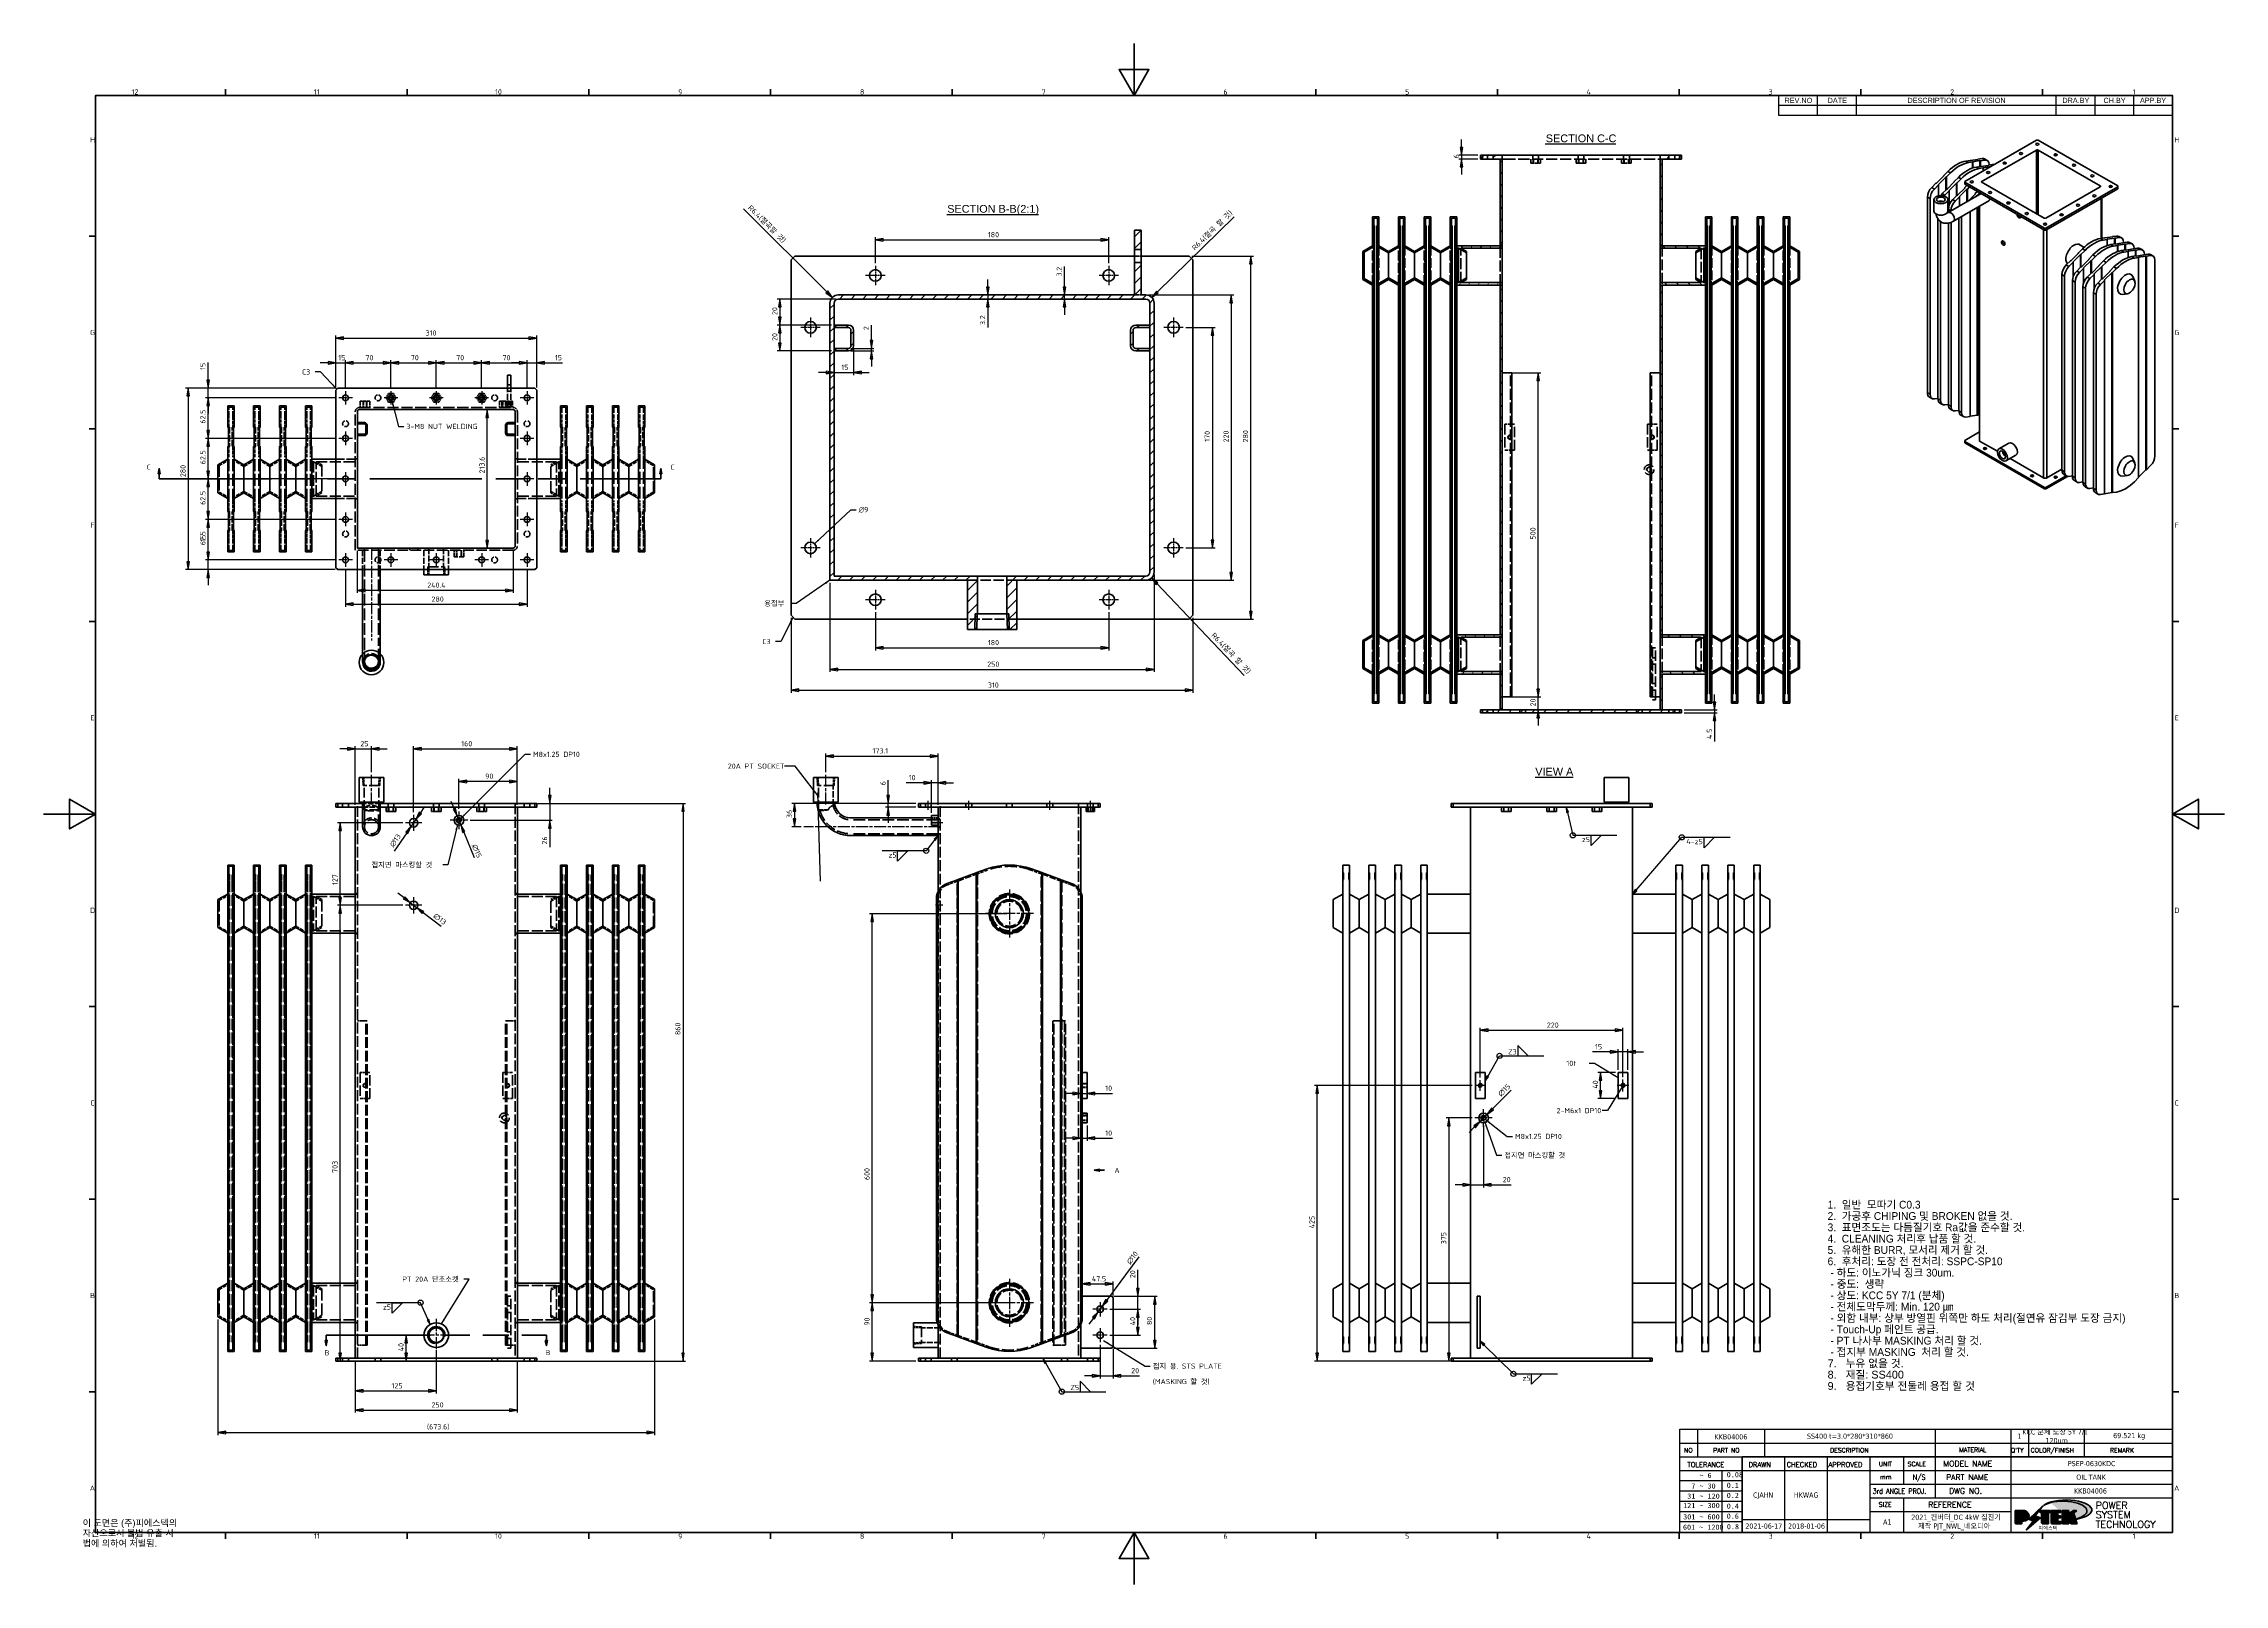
# Model space of a CAD drawing. Header units: millimetres. Extents: x 0 to 3364, y 0 to 2376.
import ezdxf
from ezdxf.enums import TextEntityAlignment as Align

# ---------------------------------------------------------------- set-up
doc = ezdxf.new("R2010")
doc.units = ezdxf.units.MM
doc.header["$LTSCALE"] = 4
for name, pattern in [('CHAIN', [0.3543, 0.2362, -0.0295, 0.0591, -0.0295]), ('DASHED', [0.2067, 0.1654, -0.0413]), ('DOUBLE_DASH_CHAIN', [1.2403, 0.6614, -0.0827, 0.1654, -0.0827, 0.1654, -0.0827])]:
    doc.linetypes.add(name, pattern=pattern)
doc.layers.get('0').update_dxf_attribs({"lineweight": 25})
for name, color, linetype, lineweight in [('가려진 것(ISO)', 5, 'DASHED', 35), ('가시적인 것(ISO)', 7, 'Continuous', 50), ('가시적인 좁은 것(ISO)', 1, 'Continuous', 35), ('경계(ISO)', 7, 'Continuous', 70), ('기호(ISO)', 7, 'Continuous', 25), ('단면선(ISO)', 7, 'CHAIN', 70), ('제목(ISO)', 5, 'Continuous', 50), ('중심 표식(ISO)', 1, 'Continuous', 25), ('중심선(ISO)', 1, 'Continuous', 25), ('치수(ISO)', 7, 'Continuous', 25), ('해치(ISO)', 1, 'Continuous', 18)]:
    doc.layers.add(name, color=color, linetype=linetype, lineweight=lineweight)
doc.styles.add('HAN_291', font='')
doc.styles.add('HAN_370', font='', dxfattribs={"width": 2})
doc.styles.add('ISO Proportional', font='arial.ttf')
doc.styles.add('ISO ProportionalPSTEK', font='isocp.shx')
doc.styles.add('RC_284', font='ROMANC.shx')
doc.styles.add('RC_287', font='ROMANC.shx')
doc.styles.add('RC_292', font='ROMANC.shx')
doc.styles.add('ROMANT_294', font='romant.shx')
doc.styles.add('주 문자 (JIS)', font='arial.ttf')
doc.styles.add('텍스트 스타일333', font='ROMANC.shx', dxfattribs={"width": 0.8})
doc.styles.add('텍스트 스타일359', font='tahoma.ttf')
doc.styles.add('텍스트 스타일513', font='arial.ttf')
doc.styles.get('HAN_291').set_extended_font_data('GulimChe')
doc.styles.get('HAN_370').set_extended_font_data('GulimChe')
doc.dimstyles.new('PSTEK', dxfattribs={"dimscale": 4, "dimtxt": 2, "dimasz": 3, "dimexe": 1, "dimexo": 1, "dimgap": 1, "dimtad": 1, "dimrnd": 1e-08, "dimdsep": 46, "dimtxsty": 'ISO ProportionalPSTEK', "dimblk": 'Filled-1', "dimcen": 0.09, "dimdle": 10, "dimclrd": 3, "dimclre": 3, "dimclrt": 1, "dimadec": 1, "dimazin": 2, "dimtfac": 1, "dimtmove": 0, "dimatfit": 3, "dimfxl": 0, "dimtolj": 1, "dimlwd": -1, "dimlwe": -1, "dimarcsym": 0})
doc.dimstyles.new('PSTEK$7', dxfattribs={"dimscale": 4, "dimtxt": 2, "dimasz": 2, "dimexe": 1, "dimexo": 1, "dimgap": 1, "dimtad": 1, "dimrnd": 1e-08, "dimdsep": 46, "dimtxsty": 'ISO ProportionalPSTEK', "dimblk": 'Filled-1', "dimcen": 0.09, "dimdle": 10, "dimclrd": 3, "dimclre": 3, "dimclrt": 1, "dimadec": 1, "dimazin": 2, "dimtfac": 1, "dimtmove": 0, "dimatfit": 3, "dimfxl": 0, "dimtolj": 1, "dimlwd": -1, "dimlwe": -1, "dimarcsym": 0})
pattern_1 = [(45, (0, 0), (-8.980256, 8.980256), [])]

# ---------------------------------------------------------------- blocks, each defined once
blk = doc.blocks.new('경계 Default Border')
at = {"layer": '경계(ISO)'}
for p, q in [((70.08, 574), (70.08, 576.4)), ((140.17, 574), (140.17, 576.4)), ((210.25, 574), (210.25, 576.4)), ((280.33, 574), (280.33, 576.4)), ((350.42, 574), (350.42, 576.4)), ((490.58, 574), (490.58, 576.4)), ((560.67, 574), (560.67, 576.4)), ((630.75, 574), (630.75, 576.4)), ((700.83, 574), (700.83, 576.4)), ((770.92, 574), (770.92, 576.4)), ((20, 519.75), (17.6, 519.75)), ((821, 519.75), (823.4, 519.75)), ((20, 445.5), (17.6, 445.5)), ((821, 445.5), (823.4, 445.5)), ((20, 371.25), (17.6, 371.25)), ((821, 371.25), (823.4, 371.25)), ((20, 222.75), (17.6, 222.75)), ((821, 222.75), (823.4, 222.75)), ((20, 148.5), (17.6, 148.5)), ((821, 148.5), (823.4, 148.5)), ((20, 74.25), (17.6, 74.25)), ((821, 74.25), (823.4, 74.25)), ((70.08, 20), (70.08, 17.6)), ((140.17, 20), (140.17, 17.6)), ((210.25, 20), (210.25, 17.6)), ((280.33, 20), (280.33, 17.6)), ((350.42, 20), (350.42, 17.6)), ((490.58, 20), (490.58, 17.6)), ((560.67, 20), (560.67, 17.6)), ((630.75, 20), (630.75, 17.6)), ((700.83, 20), (700.83, 17.6)), ((770.92, 20), (770.92, 17.6))]:
    blk.add_line(p, q, dxfattribs=at)
at = {"layer": '경계(ISO)', "flags": 128}
for points in [[(420.5, 594), (420.5, 574), (414.73, 584), (426.27, 584), (420.5, 574)], [(20, 20), (20, 574), (821, 574), (821, 20), (20, 20)], [(0, 297), (20, 297), (10, 302.77), (10, 291.23), (20, 297)], [(841, 297), (821, 297), (831, 302.77), (831, 291.23), (821, 297)], [(420.5, 0), (420.5, 20), (414.73, 10), (426.27, 10), (420.5, 20)]]:
    blk.add_lwpolyline(points, dxfattribs=at)
at = {"layer": '경계(ISO)', "color": 1, "char_height": 2, "attachment_point": 7, "style": 'ISO ProportionalPSTEK'}
for s, insert in [('12', (33.92, 574.38)), ('11', (104.23, 574.4)), ('10', (174.09, 574.38)), ('9', (244.72, 574.38)), ('8', (314.8, 574.38)), ('7', (384.89, 574.4)), ('6', (454.97, 574.38)), ('5', (525.05, 574.38)), ('4', (595.02, 574.4)), ('3', (665.24, 574.38)), ('2', (735.29, 574.38)), ('1', (805.62, 574.4)), ('H', (17.92, 555.87)), ('H', (821.72, 555.87)), ('G', (17.92, 481.61)), ('G', (821.72, 481.61)), ('F', (18.03, 407.37)), ('F', (821.83, 407.37)), ('E', (18.03, 333.11)), ('E', (821.83, 333.11)), ('D', (17.92, 258.86)), ('D', (821.72, 258.86)), ('C', (18.03, 184.61)), ('C', (821.83, 184.61)), ('B', (17.92, 110.36)), ('B', (821.72, 110.36)), ('A', (17.81, 36.12)), ('A', (821.61, 36.12)), ('12', (33.92, 17.58)), ('11', (104.23, 17.6)), ('10', (174.09, 17.58)), ('9', (244.72, 17.58)), ('8', (314.8, 17.58)), ('7', (384.89, 17.6)), ('6', (454.97, 17.58)), ('5', (525.05, 17.58)), ('4', (595.02, 17.6)), ('3', (665.24, 17.58)), ('2', (735.29, 17.58)), ('1', (805.62, 17.6))]:
    blk.add_mtext(s, dxfattribs=dict(at, insert=insert))
blk = doc.blocks.new('제목 블록 PSTEK')
h = blk.add_hatch(color=1)
edge = h.paths.add_edge_path(flags=0)
edge.add_line((314.22, 19.61), (314.22, 17))
edge.add_line((314.22, 17), (314.35, 17))
edge.add_arc((314.35, 17.65), 0.651, 270, 360)
edge.add_line((315, 17.65), (315, 18.96))
edge.add_arc((314.35, 18.96), 0.651, 0, 90)
edge.add_line((314.35, 19.61), (314.22, 19.61))
edge = h.paths.add_edge_path()
edge.add_arc((314.98, 18.29), 1.97, 270, 450)
edge.add_line((314.98, 20.26), (311.77, 20.26))
edge.add_line((311.77, 20.26), (311.77, 15.34))
edge.add_line((311.77, 15.34), (314.22, 15.34))
edge.add_line((314.22, 15.34), (314.22, 16.32))
edge.add_line((314.22, 16.32), (314.98, 16.32))
h = blk.add_hatch(color=252)
edge = h.paths.add_edge_path()
edge.add_arc((314.98, 18.29), 1.97, 270, 406.82787)
edge.add_arc((315.16, 18.14), 1.97, -90, 53.56098, ccw=False)
edge.add_line((315.16, 16.17), (314.4, 16.17))
edge.add_line((314.4, 16.17), (314.4, 15.19))
edge.add_line((314.4, 15.19), (311.94, 15.19))
edge.add_line((311.94, 15.19), (311.94, 15.34))
edge.add_line((311.94, 15.34), (314.22, 15.34))
edge.add_line((314.22, 15.34), (314.22, 16.32))
edge.add_line((314.22, 16.32), (314.98, 16.32))
h = blk.add_hatch(color=252)
edge = h.paths.add_edge_path()
edge.add_line((314.4, 19.46), (314.53, 19.46))
edge.add_arc((314.53, 18.81), 0.651, 60.41893, 90, ccw=False)
edge.add_arc((314.35, 18.96), 0.651, 39.96992, 90)
edge.add_line((314.35, 19.61), (314.22, 19.61))
edge.add_line((314.22, 19.61), (314.22, 17))
edge.add_line((314.22, 17), (314.35, 17))
edge.add_arc((314.35, 17.65), 0.651, 270, 274.69308)
edge.add_line((314.4, 17), (314.4, 19.46))
for color, points in [(252, [(317.22, 17.06), (322.03, 21.63), (322.28, 21.94), (317.05, 16.98), (318.75, 16.19), (316, 12.72), (316.34, 13), (318.92, 16.27)]), (5, [(321.62, 17.42), (319.53, 18.25), (322.45, 22.02), (317.22, 17.06), (318.92, 16.27), (316.17, 12.8)]), (1, [(324.48, 19.61), (325.24, 19.61), (325.24, 20.26), (321.23, 20.26), (321.23, 19.61), (321.98, 19.61), (321.98, 15.34), (324.48, 15.34)]), (252, [(321.98, 19.61), (321.4, 19.61), (321.4, 19.46), (321.98, 19.46)]), (252, [(324.66, 19.46), (325.42, 19.46), (325.42, 20.11), (325.24, 20.11), (325.24, 19.61), (324.48, 19.61), (324.48, 15.34), (322.16, 15.34), (322.16, 15.19), (324.66, 15.19)]), (1, [(329.23, 20.26), (325.66, 20.26), (325.66, 15.34), (329.36, 15.34), (329.36, 15.99), (328.11, 15.99), (328.11, 17.56), (329.23, 17.56), (329.23, 18.26), (328.11, 18.26), (328.11, 19.61), (329.23, 19.61)]), (252, [(328.29, 19.46), (329.41, 19.46), (329.41, 20.11), (329.23, 20.11), (329.23, 19.61), (328.11, 19.61), (328.11, 18.26), (328.29, 18.26)]), (252, [(328.29, 17.42), (329.41, 17.42), (329.41, 18.11), (329.23, 18.11), (329.23, 17.56), (328.11, 17.56), (328.11, 15.99), (328.29, 15.99)]), (1, [(332.33, 20.26), (329.86, 20.26), (329.86, 15.34), (332.33, 15.34), (332.33, 17.43), (333.07, 15.34), (335.49, 15.34), (334.25, 19.31), (335.44, 20.26), (334.31, 20.26), (332.33, 19)]), (252, [(332.51, 16.93), (332.33, 17.43), (332.33, 15.34), (330.04, 15.34), (330.04, 15.19), (332.51, 15.19)]), (252, [(332.51, 20.11), (332.33, 20.11), (332.33, 19), (332.51, 19.11)]), (252, [(335.62, 20.11), (335.25, 20.11), (334.25, 19.31), (335.49, 15.34), (333.2, 15.34), (333.25, 15.19), (335.66, 15.19), (334.43, 19.16)]), (252, [(329.54, 15.85), (329.36, 15.85), (329.36, 15.34), (325.83, 15.34), (325.83, 15.19), (329.54, 15.19)])]:
    blk.add_hatch(color=color).paths.add_polyline_path(points)
at = {"layer": '해치(ISO)', "true_color": 0x27d1fc}
h = blk.add_hatch(color=140, dxfattribs=at)
edge = h.paths.add_edge_path()
edge.add_ellipse((330.37, 20.16), major_axis=(9.1, 0), ratio=0.40699, start_angle=301.30985, end_angle=507.74369)
edge.add_ellipse((331.53, 20.46), major_axis=(-9.82, 0), ratio=0.39426, start_angle=111.51207, end_angle=334.47025, ccw=False)
edge.add_line((335.14, 16.86), (335.1, 16.99))
at = {"color": 180}
for p, q in [((182.48, 11.79), (182.48, 51.57)), ((182.48, 51.57), (372.48, 51.57)), ((189.27, 51.57), (189.27, 41.01)), ((215.22, 41.01), (215.22, 51.57)), ((280.88, 51.57), (280.88, 41.01)), ((310.09, 51.57), (310.09, 41.01)), ((316.9, 51.57), (316.9, 41.01)), ((338.46, 51.57), (338.46, 41.01)), ((372.48, 51.57), (372.48, 11.79)), ((182.48, 46.29), (372.48, 46.29)), ((182.48, 41.01), (206.45, 41.01)), ((182.48, 35.73), (206.45, 35.73)), ((198.86, 12.03), (198.86, 35.73)), ((206.45, 35.73), (372.48, 35.73)), ((222.94, 11.79), (222.94, 41.01)), ((239.43, 11.79), (239.43, 41.01)), ((255.92, 11.79), (255.92, 41.01)), ((268.69, 41.01), (268.69, 30.45)), ((280.88, 41.01), (280.88, 25.17)), ((310.09, 41.01), (310.09, 11.79)), ((182.48, 31.78), (206.45, 31.78)), ((182.48, 27.83), (206.45, 27.83)), ((255.92, 30.45), (372.48, 30.45)), ((182.48, 23.88), (206.45, 23.88)), ((182.48, 19.93), (206.45, 19.93)), ((255.92, 25.17), (372.48, 25.17)), ((255.92, 19.89), (310.09, 19.89)), ((268.69, 25.17), (268.69, 11.79)), ((182.48, 15.98), (206.45, 15.98)), ((182.48, 11.79), (372.48, 11.79)), ((206.45, 16.74), (255.92, 16.74))]:
    blk.add_line(p, q, dxfattribs=at)
at = {"color": 7, "linetype": 'Continuous', "lineweight": 25}
blk.add_line((182.48, 46.28), (231.73, 46.28), dxfattribs=at)
at = {"color": 7, "lineweight": 50}
for p, q in [((206.45, 11.79), (206.45, 41.01)), ((206.45, 41.01), (372.48, 41.01))]:
    blk.add_line(p, q, dxfattribs=at)
at = {"color": 7}
for p, q in [((314.98, 20.26), (311.77, 20.26)), ((311.77, 20.26), (311.77, 15.34)), ((314.98, 20.26), (311.77, 20.26)), ((311.77, 20.26), (311.77, 15.34)), ((314.22, 17), (314.22, 19.61)), ((314.22, 19.61), (314.35, 19.61)), ((314.35, 19.61), (314.22, 19.61)), ((314.22, 19.61), (314.22, 17)), ((314.22, 17), (314.22, 19.61)), ((314.22, 19.61), (314.35, 19.61)), ((314.35, 17), (314.22, 17)), ((314.22, 17), (314.35, 17)), ((314.35, 17), (314.22, 17)), ((314.4, 19.46), (314.53, 19.46)), ((314.4, 17), (314.4, 19.46)), ((315, 18.96), (315, 17.65)), ((315, 18.96), (315, 17.65)), ((316.17, 12.8), (321.62, 17.42)), ((322.28, 21.94), (317.05, 16.98)), ((317.05, 16.98), (318.75, 16.19)), ((322.45, 22.02), (317.22, 17.06)), ((317.22, 17.06), (322.03, 21.63)), ((318.92, 16.27), (317.22, 17.06)), ((317.22, 17.06), (318.92, 16.27)), ((319.53, 18.25), (322.45, 22.02)), ((321.62, 17.42), (319.53, 18.25)), ((325.24, 20.26), (321.23, 20.26)), ((321.23, 20.26), (321.23, 19.61)), ((325.24, 20.26), (321.23, 20.26)), ((321.23, 20.26), (321.23, 19.61)), ((321.23, 19.61), (321.98, 19.61)), ((321.23, 19.61), (321.98, 19.61)), ((321.4, 19.61), (321.4, 19.46)), ((321.98, 19.61), (321.4, 19.61)), ((321.4, 19.46), (321.98, 19.46)), ((321.98, 19.61), (321.98, 15.34)), ((321.98, 19.46), (321.98, 19.61)), ((321.98, 19.61), (321.98, 15.34)), ((322.03, 21.63), (322.28, 21.94)), ((324.48, 19.61), (325.24, 19.61)), ((324.48, 15.34), (324.48, 19.61)), ((325.24, 19.61), (324.48, 19.61)), ((324.48, 19.61), (324.48, 15.34)), ((324.48, 19.61), (325.24, 19.61)), ((324.48, 15.34), (324.48, 19.61)), ((324.66, 19.46), (325.42, 19.46)), ((324.66, 15.19), (324.66, 19.46)), ((325.24, 19.61), (325.24, 20.26)), ((325.24, 19.61), (325.24, 20.26)), ((325.42, 20.11), (325.24, 20.11)), ((325.24, 20.11), (325.24, 19.61)), ((325.42, 19.46), (325.42, 20.11)), ((329.23, 20.26), (325.66, 20.26)), ((325.66, 20.26), (325.66, 15.34)), ((325.66, 20.26), (325.66, 15.34)), ((329.23, 20.26), (325.66, 20.26)), ((328.11, 18.26), (328.11, 19.61)), ((328.11, 19.61), (329.23, 19.61)), ((329.23, 19.61), (328.11, 19.61)), ((328.11, 19.61), (328.11, 18.26)), ((328.11, 18.26), (328.11, 19.61)), ((328.11, 19.61), (329.23, 19.61)), ((329.23, 18.26), (328.11, 18.26)), ((328.11, 18.26), (328.29, 18.26)), ((329.23, 18.26), (328.11, 18.26)), ((328.11, 17.56), (329.23, 17.56)), ((328.11, 15.99), (328.11, 17.56)), ((329.23, 17.56), (328.11, 17.56)), ((328.11, 17.56), (328.11, 15.99)), ((328.11, 17.56), (329.23, 17.56)), ((328.11, 15.99), (328.11, 17.56)), ((328.29, 18.26), (328.29, 19.46)), ((328.29, 19.46), (329.41, 19.46)), ((328.29, 15.99), (328.29, 17.42)), ((328.29, 17.42), (329.41, 17.42)), ((329.23, 19.61), (329.23, 20.26)), ((329.23, 19.61), (329.23, 20.26)), ((329.41, 20.11), (329.23, 20.11)), ((329.23, 20.11), (329.23, 19.61)), ((329.23, 17.56), (329.23, 18.26)), ((329.23, 17.56), (329.23, 18.26)), ((329.41, 18.11), (329.23, 18.11)), ((329.23, 18.11), (329.23, 17.56)), ((329.41, 19.46), (329.41, 20.11)), ((329.41, 17.42), (329.41, 18.11)), ((332.33, 20.26), (329.86, 20.26)), ((329.86, 20.26), (329.86, 15.34)), ((329.86, 20.26), (329.86, 15.34)), ((332.33, 20.26), (329.86, 20.26)), ((334.31, 20.26), (332.33, 19)), ((332.33, 19), (332.33, 20.26)), ((334.31, 20.26), (332.33, 19)), ((332.33, 19), (332.33, 20.26)), ((332.51, 20.11), (332.33, 20.11)), ((332.33, 20.11), (332.33, 19)), ((332.33, 19), (332.51, 19.11)), ((332.33, 17.43), (333.07, 15.34)), ((332.33, 15.34), (332.33, 17.43)), ((332.51, 16.93), (332.33, 17.43)), ((332.33, 17.43), (332.33, 15.34)), ((332.33, 17.43), (333.07, 15.34)), ((332.33, 15.34), (332.33, 17.43)), ((332.51, 19.11), (332.51, 20.11)), ((332.51, 15.19), (332.51, 16.93)), ((334.25, 19.31), (335.44, 20.26)), ((334.25, 19.31), (335.44, 20.26)), ((335.25, 20.11), (334.25, 19.31)), ((335.49, 15.34), (334.25, 19.31)), ((334.25, 19.31), (335.49, 15.34)), ((335.49, 15.34), (334.25, 19.31)), ((335.44, 20.26), (334.31, 20.26)), ((335.44, 20.26), (334.31, 20.26)), ((334.43, 19.16), (335.62, 20.11)), ((335.66, 15.19), (334.43, 19.16)), ((335.62, 20.11), (335.25, 20.11)), ((345.04, 17.5), (344.99, 17.69)), ((311.77, 15.34), (314.22, 15.34)), ((311.77, 15.34), (314.22, 15.34)), ((314.22, 15.34), (311.94, 15.34)), ((311.94, 15.34), (311.94, 15.19)), ((311.94, 15.19), (314.4, 15.19)), ((314.22, 16.32), (314.98, 16.32)), ((314.22, 15.34), (314.22, 16.32)), ((314.98, 16.32), (314.22, 16.32)), ((314.22, 16.32), (314.22, 15.34)), ((314.22, 16.32), (314.98, 16.32)), ((314.22, 15.34), (314.22, 16.32)), ((314.4, 16.17), (315.16, 16.17)), ((314.4, 15.19), (314.4, 16.17)), ((318.75, 16.19), (316, 12.72)), ((316, 12.72), (316.34, 13)), ((318.92, 16.27), (316.17, 12.8)), ((316.34, 13), (318.92, 16.27)), ((321.98, 15.34), (324.48, 15.34)), ((321.98, 15.34), (324.48, 15.34)), ((324.48, 15.34), (322.16, 15.34)), ((322.16, 15.34), (322.16, 15.19)), ((322.16, 15.19), (324.66, 15.19)), ((325.66, 15.34), (329.36, 15.34)), ((325.66, 15.34), (329.36, 15.34)), ((329.36, 15.34), (325.83, 15.34)), ((325.83, 15.34), (325.83, 15.19)), ((325.83, 15.19), (329.54, 15.19)), ((329.36, 15.99), (328.11, 15.99)), ((328.11, 15.99), (328.29, 15.99)), ((329.36, 15.99), (328.11, 15.99)), ((329.36, 15.34), (329.36, 15.99)), ((329.36, 15.34), (329.36, 15.99)), ((329.54, 15.85), (329.36, 15.85)), ((329.36, 15.85), (329.36, 15.34)), ((329.54, 15.19), (329.54, 15.85)), ((329.86, 15.34), (332.33, 15.34)), ((329.86, 15.34), (332.33, 15.34)), ((332.33, 15.34), (330.04, 15.34)), ((330.04, 15.34), (330.04, 15.19)), ((330.04, 15.19), (332.51, 15.19)), ((333.07, 15.34), (335.49, 15.34)), ((333.07, 15.34), (335.49, 15.34)), ((335.49, 15.34), (333.2, 15.34)), ((333.2, 15.34), (333.25, 15.19)), ((333.25, 15.19), (335.66, 15.19))]:
    blk.add_line(p, q, dxfattribs=at)
at = {"color": 1}
for p, q in [((314.98, 20.26), (311.77, 20.26)), ((311.77, 20.26), (311.77, 15.34)), ((314.22, 17), (314.22, 19.61)), ((314.22, 19.61), (314.35, 19.61)), ((314.35, 17), (314.22, 17)), ((315, 18.96), (315, 17.65)), ((325.24, 20.26), (321.23, 20.26)), ((321.23, 20.26), (321.23, 19.61)), ((321.23, 19.61), (321.98, 19.61)), ((321.98, 19.61), (321.98, 15.34)), ((324.48, 19.61), (325.24, 19.61)), ((324.48, 15.34), (324.48, 19.61)), ((325.24, 19.61), (325.24, 20.26)), ((329.23, 20.26), (325.66, 20.26)), ((325.66, 20.26), (325.66, 15.34)), ((328.11, 18.26), (328.11, 19.61)), ((328.11, 19.61), (329.23, 19.61)), ((329.23, 18.26), (328.11, 18.26)), ((328.11, 17.56), (329.23, 17.56)), ((328.11, 15.99), (328.11, 17.56)), ((329.23, 19.61), (329.23, 20.26)), ((329.23, 17.56), (329.23, 18.26)), ((332.33, 20.26), (329.86, 20.26)), ((329.86, 20.26), (329.86, 15.34)), ((334.31, 20.26), (332.33, 19)), ((332.33, 19), (332.33, 20.26)), ((332.33, 17.43), (333.07, 15.34)), ((332.33, 15.34), (332.33, 17.43)), ((334.25, 19.31), (335.44, 20.26)), ((335.49, 15.34), (334.25, 19.31)), ((335.44, 20.26), (334.31, 20.26)), ((311.77, 15.34), (314.22, 15.34)), ((314.22, 16.32), (314.98, 16.32)), ((314.22, 15.34), (314.22, 16.32)), ((321.98, 15.34), (324.48, 15.34)), ((325.66, 15.34), (329.36, 15.34)), ((329.36, 15.99), (328.11, 15.99)), ((329.36, 15.34), (329.36, 15.99)), ((329.86, 15.34), (332.33, 15.34)), ((333.07, 15.34), (335.49, 15.34))]:
    blk.add_line(p, q, dxfattribs=at)
at = {"color": 5}
for p, q in [((316.17, 12.8), (321.62, 17.42)), ((322.45, 22.02), (317.22, 17.06)), ((317.22, 17.06), (318.92, 16.27)), ((319.53, 18.25), (322.45, 22.02)), ((321.62, 17.42), (319.53, 18.25)), ((318.92, 16.27), (316.17, 12.8))]:
    blk.add_line(p, q, dxfattribs=at)
at = {"color": 7}
for centre, radius, start, end in [((314.35, 18.96), 0.651, 0, 90), ((314.35, 18.96), 0.651, 39.96992, 90), ((314.35, 18.96), 0.651, 0, 90), ((314.35, 17.65), 0.651, 270, 0), ((314.35, 17.65), 0.651, 270, 0), ((314.35, 17.65), 0.651, 270, 274.69308), ((314.53, 18.81), 0.651, 60.41893, 90), ((314.98, 18.29), 1.97, 270, 90), ((314.98, 18.29), 1.97, 270, 90), ((314.98, 18.29), 1.97, 270, 46.82787), ((315.16, 18.14), 1.97, 270, 53.56098)]:
    blk.add_arc(centre, radius, start, end, dxfattribs=at)
at = {"color": 1}
for centre, radius, start, end in [((314.35, 18.96), 0.651, 0, 90), ((314.35, 17.65), 0.651, 270, 0), ((314.98, 18.29), 1.97, 270, 90)]:
    blk.add_arc(centre, radius, start, end, dxfattribs=at)
at = {"layer": '제목(ISO)'}
for p, q in [((314.98, 20.26), (311.77, 20.26)), ((311.77, 20.26), (311.77, 15.34)), ((314.22, 17), (314.22, 19.61)), ((314.22, 19.61), (314.35, 19.61)), ((314.35, 19.61), (314.22, 19.61)), ((314.22, 19.61), (314.22, 17)), ((314.35, 17), (314.22, 17)), ((314.22, 17), (314.35, 17)), ((314.4, 19.46), (314.53, 19.46)), ((314.4, 17), (314.4, 19.46)), ((315, 18.96), (315, 17.65)), ((316.17, 12.8), (321.62, 17.42)), ((322.28, 21.94), (317.05, 16.98)), ((317.05, 16.98), (318.75, 16.19)), ((322.45, 22.02), (317.22, 17.06)), ((317.22, 17.06), (322.03, 21.63)), ((317.22, 17.06), (318.92, 16.27)), ((318.92, 16.27), (317.22, 17.06)), ((319.53, 18.25), (322.45, 22.02)), ((321.62, 17.42), (319.53, 18.25)), ((325.24, 20.26), (321.23, 20.26)), ((321.23, 20.26), (321.23, 19.61)), ((321.23, 19.61), (321.98, 19.61)), ((321.98, 19.61), (321.4, 19.61)), ((321.4, 19.61), (321.4, 19.46)), ((321.4, 19.46), (321.98, 19.46)), ((321.98, 19.61), (321.98, 15.34)), ((321.98, 19.46), (321.98, 19.61)), ((322.03, 21.63), (322.28, 21.94)), ((324.48, 19.61), (325.24, 19.61)), ((324.48, 15.34), (324.48, 19.61)), ((325.24, 19.61), (324.48, 19.61)), ((324.48, 19.61), (324.48, 15.34)), ((324.66, 19.46), (325.42, 19.46)), ((324.66, 15.19), (324.66, 19.46)), ((325.24, 19.61), (325.24, 20.26)), ((325.42, 20.11), (325.24, 20.11)), ((325.24, 20.11), (325.24, 19.61)), ((325.42, 19.46), (325.42, 20.11)), ((329.23, 20.26), (325.66, 20.26)), ((325.66, 20.26), (325.66, 15.34)), ((328.11, 18.26), (328.11, 19.61)), ((328.11, 19.61), (329.23, 19.61)), ((329.23, 19.61), (328.11, 19.61)), ((328.11, 19.61), (328.11, 18.26)), ((329.23, 18.26), (328.11, 18.26)), ((328.11, 18.26), (328.29, 18.26)), ((328.11, 15.99), (328.11, 17.56)), ((328.11, 17.56), (329.23, 17.56)), ((329.23, 17.56), (328.11, 17.56)), ((328.11, 17.56), (328.11, 15.99)), ((328.29, 19.46), (329.41, 19.46)), ((328.29, 18.26), (328.29, 19.46)), ((328.29, 17.42), (329.41, 17.42)), ((328.29, 15.99), (328.29, 17.42)), ((329.23, 19.61), (329.23, 20.26)), ((329.41, 20.11), (329.23, 20.11)), ((329.23, 20.11), (329.23, 19.61)), ((329.23, 17.56), (329.23, 18.26)), ((329.41, 18.11), (329.23, 18.11)), ((329.23, 18.11), (329.23, 17.56)), ((329.41, 19.46), (329.41, 20.11)), ((329.41, 17.42), (329.41, 18.11)), ((332.33, 20.26), (329.86, 20.26)), ((329.86, 20.26), (329.86, 15.34)), ((334.31, 20.26), (332.33, 19)), ((332.33, 19), (332.33, 20.26)), ((332.51, 20.11), (332.33, 20.11)), ((332.33, 20.11), (332.33, 19)), ((332.33, 19), (332.51, 19.11)), ((332.33, 15.34), (332.33, 17.43)), ((332.33, 17.43), (333.07, 15.34)), ((332.51, 16.93), (332.33, 17.43)), ((332.33, 17.43), (332.33, 15.34)), ((332.51, 19.11), (332.51, 20.11)), ((332.51, 15.19), (332.51, 16.93)), ((334.25, 19.31), (335.44, 20.26)), ((335.25, 20.11), (334.25, 19.31)), ((335.49, 15.34), (334.25, 19.31)), ((334.25, 19.31), (335.49, 15.34)), ((335.44, 20.26), (334.31, 20.26)), ((334.43, 19.16), (335.62, 20.11)), ((335.66, 15.19), (334.43, 19.16)), ((335.62, 20.11), (335.25, 20.11)), ((311.77, 15.34), (314.22, 15.34)), ((314.22, 15.34), (311.94, 15.34)), ((311.94, 15.34), (311.94, 15.19)), ((311.94, 15.19), (314.4, 15.19)), ((314.22, 15.34), (314.22, 16.32)), ((314.22, 16.32), (314.98, 16.32)), ((314.98, 16.32), (314.22, 16.32)), ((314.22, 16.32), (314.22, 15.34)), ((314.4, 15.19), (314.4, 16.17)), ((314.4, 16.17), (315.16, 16.17)), ((318.75, 16.19), (316, 12.72)), ((316, 12.72), (316.34, 13)), ((318.92, 16.27), (316.17, 12.8)), ((316.34, 13), (318.92, 16.27)), ((321.98, 15.34), (324.48, 15.34)), ((324.48, 15.34), (322.16, 15.34)), ((322.16, 15.34), (322.16, 15.19)), ((322.16, 15.19), (324.66, 15.19)), ((325.66, 15.34), (329.36, 15.34)), ((329.36, 15.34), (325.83, 15.34)), ((325.83, 15.34), (325.83, 15.19)), ((325.83, 15.19), (329.54, 15.19)), ((329.36, 15.99), (328.11, 15.99)), ((328.11, 15.99), (328.29, 15.99)), ((329.36, 15.34), (329.36, 15.99)), ((329.54, 15.85), (329.36, 15.85)), ((329.36, 15.85), (329.36, 15.34)), ((329.54, 15.19), (329.54, 15.85)), ((329.86, 15.34), (332.33, 15.34)), ((332.33, 15.34), (330.04, 15.34)), ((330.04, 15.34), (330.04, 15.19)), ((330.04, 15.19), (332.51, 15.19)), ((333.07, 15.34), (335.49, 15.34)), ((335.49, 15.34), (333.2, 15.34)), ((333.2, 15.34), (333.25, 15.19)), ((333.25, 15.19), (335.66, 15.19))]:
    blk.add_line(p, q, dxfattribs=at)
at = {"layer": '제목(ISO)', "color": 4}
blk.add_line((335.14, 16.86), (335.1, 16.99), dxfattribs=at)
at = {"layer": '제목(ISO)'}
for centre, radius, start, end in [((314.35, 18.96), 0.651, 0, 90), ((314.35, 18.96), 0.651, 39.96992, 90), ((314.35, 17.65), 0.651, 270, 0), ((314.35, 17.65), 0.651, 270, 274.69308), ((314.53, 18.81), 0.651, 60.41893, 90), ((314.98, 18.29), 1.97, 46.82787, 90), ((314.98, 18.29), 1.97, 270, 46.82787), ((314.98, 18.29), 1.97, 270, 46.82787), ((315.16, 18.14), 1.97, 270, 53.56098)]:
    blk.add_arc(centre, radius, start, end, dxfattribs=at)
at = {"layer": '제목(ISO)', "color": 4}
for centre, major_axis, ratio, start_param, end_param in [((331.53, 20.46), (9.82, 0), 0.39426, 5.087845, 8.9792), ((330.37, 20.16), (9.1, 0), 0.40699, 5.258849, 8.861799)]:
    blk.add_ellipse(centre, major_axis=major_axis, ratio=ratio, start_param=start_param, end_param=end_param, dxfattribs=at)
at = {"color": 7}
for s, height, style, p in [('NO', 1.742, 'RC_284', (184.14, 42.62)), ('PART NO', 1.742, 'RC_284', (195.34, 42.62)), ('DESCRIPTION', 1.7424, 'RC_284', (240.4, 42.62)), ("Q'TY", 1.742, 'RC_284', (310.14, 42.62)), ('COLOR/FINISH', 1.7424, 'RC_284', (317.77, 42.62)), ('REMARK', 1.742, 'RC_284', (348.35, 42.62)), (' TOLERANCE', 1.9, 'RC_287', (184.09, 37.01)), ('    ~ 6', 2, 'HAN_291', (183.77, 32.82)), ('0.08', 2, 'HAN_291', (200.55, 33.1)), ('DRAWN', 1.9, 'RC_287', (208.98, 37.01)), ('CHECKED', 1.9, 'RC_287', (223.69, 37.01)), ('APPROVED', 1.9, 'RC_287', (239.78, 37.01)), ('UNIT', 1.742, 'RC_284', (259.17, 37.34)), ('SCALE', 1.742, 'RC_284', (270.29, 37.34)), ('MODEL NAME', 2.178, 'RC_292', (284.1, 37.25)), ('PART NAME', 2.178, 'RC_292', (285.14, 32.03)), (' 31 ~ 120', 2, 'HAN_291', (183.77, 24.83)), ('  7 ~ 30', 2, 'HAN_291', (183.77, 28.71)), ('0.1', 2, 'HAN_291', (200.55, 28.99)), ('0.2', 2, 'HAN_291', (200.55, 25.11)), ('mm', 1.742, 'RC_284', (259.65, 32.35)), (' DWG NO.', 2.178, 'RC_292', (284.81, 26.75)), ('301 ~ 600', 2, 'HAN_291', (183.77, 16.83)), ('121 ~ 300', 2, 'HAN_291', (183.77, 21.21)), ('0.4', 2, 'HAN_291', (200.55, 21)), ('0.6', 2, 'HAN_291', (200.55, 17.12)), ('SIZE', 1.742, 'RC_284', (259.17, 21.69)), ('REFERENCE', 2.178, 'RC_292', (278.27, 21.43)), ('601 ~ 1200', 2, 'HAN_291', (183.68, 12.85)), ('0.8', 2, 'HAN_291', (200.61, 13.06))]:
    blk.add_text(s, height=height, dxfattribs=dict(at, style=style)).set_placement(p)
at = {"color": 7, "style": 'RC_284'}
blk.add_text('MATERIAL', height=1.742, dxfattribs=at).set_placement((295.48, 43.65), align=Align.MIDDLE_CENTER)
at = {"color": 7, "style": '텍스트 스타일333', "width": 0.8}
blk.add_text('N/S', height=2, dxfattribs=at).set_placement((274.78, 33.09), align=Align.MIDDLE_CENTER)
blk.add_text('3rd ANGLE PROJ.', height=2, dxfattribs=at).set_placement((256.84, 26.76))
at = {"style": 'ROMANT_294'}
for s, p in [('POWER', (342.83, 20.97)), ('SYSTEM', (342.83, 17.33)), ('TECHNOLOGY', (342.83, 13.57))]:
    blk.add_text(s, height=2.7, dxfattribs=at).set_placement(p)
at = {"color": 7, "insert": (320.85, 14.21), "char_height": 1.4, "attachment_point": 1, "line_spacing_factor": 0.332, "style": 'HAN_370'}
blk.add_mtext('\\fHY견고딕|b0|i0;\\H1.4000;피에스텍', dxfattribs=at)
at = {"layer": '제목(ISO)', "color": 7, "style": '텍스트 스타일359'}
for tag, p in [('4._COLOR_001', (314.55, 49.58)), ('부품_번호_001', (195.83, 47.69)), ('설명_001', (231.5, 47.93)), ("3._Q'TY_001", (312.71, 47.93)), ('4._COLOR_002', (323.48, 46.24)), ('질량\\P3;_001', (349.6, 48.17)), ('1._MODEL_NAME_001', (332.11, 37.37)), ('제목_001', (335.37, 32.13)), ('설계자_001', (210.72, 25.24)), ('점검자_001', (226.47, 25.24)), ('부품_번호_001', (334.49, 26.81)), ('시트_크기_001', (260.85, 14.84)), ('프로젝트_001', (271.73, 16.7)), ('작성_날짜_001', (207.73, 13.27)), ('점검_날짜_001', (224.21, 13.27)), ('프로젝트_002', (274.37, 13.3))]:
    blk.add_attdef(tag, p, '', height=1.98, dxfattribs=at)
for tag, p in [('재질', (295.48, 48.93)), ('엔지니어링_승인자', (247.67, 26.23)), ('엔지니어링_승인_날짜', (247.67, 14.27))]:
    blk.add_attdef(tag, text='', height=1.98, dxfattribs=at).set_placement(p, align=Align.MIDDLE_CENTER)
blk = doc.blocks.new('2dTransSection0')
at = {"layer": '단면선(ISO)', "linetype": 'Continuous'}
for p, q in [((407.18, 160.09), (405.18, 159.69)), ((407.18, 159.29), (407.18, 160.09)), ((407.18, 159.69), (405.18, 159.69)), ((405.18, 159.69), (407.18, 159.29)), ((409.18, 159.69), (407.18, 159.69))]:
    blk.add_line(p, q, dxfattribs=at)
at = {"layer": '단면선(ISO)', "linetype": 'Continuous', "flags": 128}
blk.add_lwpolyline([(407.18, 160.09), (405.18, 159.69), (407.18, 159.29), (407.18, 160.09)], dxfattribs=at)
at = {"layer": '단면선(ISO)'}
blk.add_solid([(407.18, 160.09), (405.18, 159.69), (407.18, 159.29), (407.18, 160.09)], dxfattribs=at)
at = {"layer": '단면선(ISO)', "insert": (412.96, 158.57), "char_height": 2, "attachment_point": 7, "style": 'ISO ProportionalPSTEK'}
blk.add_mtext('A', dxfattribs=at)
blk = doc.blocks.new('2dTransSection1')
at = {"layer": '단면선(ISO)', "linetype": 'Continuous'}
for p, q in [((108.59, 94.08), (108.99, 92.08)), ((109.39, 94.08), (108.59, 94.08)), ((108.99, 96.08), (118.41, 96.08)), ((108.99, 96.08), (108.99, 94.08)), ((108.99, 94.08), (108.99, 92.08)), ((108.99, 92.08), (109.39, 94.08)), ((184.46, 96.08), (193.88, 96.08)), ((193.48, 94.08), (193.88, 92.08)), ((194.28, 94.08), (193.48, 94.08)), ((193.88, 96.08), (193.88, 94.08)), ((193.88, 94.08), (193.88, 92.08)), ((193.88, 92.08), (194.28, 94.08))]:
    blk.add_line(p, q, dxfattribs=at)
at = {"layer": '단면선(ISO)', "linetype": 'DOUBLE_DASH_CHAIN', "ltscale": 15.211828}
blk.add_line((108.99, 96.08), (193.88, 96.08), dxfattribs=at)
at = {"layer": '단면선(ISO)', "linetype": 'Continuous', "flags": 128}
for points in [[(108.59, 94.08), (108.99, 92.08), (109.39, 94.08), (108.59, 94.08)], [(193.48, 94.08), (193.88, 92.08), (194.28, 94.08), (193.48, 94.08)]]:
    blk.add_lwpolyline(points, dxfattribs=at)
at = {"layer": '단면선(ISO)'}
for points in [[(108.59, 94.08), (108.99, 92.08), (109.39, 94.08), (108.59, 94.08)], [(193.48, 94.08), (193.88, 92.08), (194.28, 94.08), (193.48, 94.08)]]:
    blk.add_solid(points, dxfattribs=at)
at = {"layer": '단면선(ISO)', "char_height": 2, "attachment_point": 7, "style": 'ISO ProportionalPSTEK'}
for insert in [(108.34, 88.3), (193.57, 88.38)]:
    blk.add_mtext('B', dxfattribs=dict(at, insert=insert))
blk = doc.blocks.new('Filled-1')
at = {"color": 0}
for p, q in [((0, 0), (-1, 0.17)), ((-1, 0.17), (-1, -0.17)), ((-1, 0), (0, 0)), ((-1, -0.17), (0, 0))]:
    blk.add_line(p, q, dxfattribs=at)
at = {"color": 0, "flags": 128}
blk.add_lwpolyline([(-1, -0.17), (0, 0), (-1, 0.17), (-1, -0.17)], dxfattribs=at)
at = {"color": 0}
blk.add_solid([(-1, -0.17), (0, 0), (-1, 0.17), (-1, -0.17)], dxfattribs=at)
blk = doc.blocks.new('*D15')
at = {"layer": 'Defpoints', "color": 0, "transparency": 16777216}
for p in [(1278.1, 434.3), (1452.7, 434.3), (1349.7, 344.3)]:
    blk.add_point(p, dxfattribs=at)
at = {"layer": '치수(ISO)', "color": 3, "transparency": 16777216}
for p, q in [((1448.7, 434.3), (1274.1, 434.3)), ((1278.1, 356.3), (1278.1, 422.3)), ((1345.7, 344.3), (1274.1, 344.3))]:
    blk.add_line(p, q, dxfattribs=at)
at = {"layer": '치수(ISO)', "color": 3, "transparency": 16777216, "xscale": 12, "yscale": 12, "zscale": 12}
for p, rotation in [((1278.1, 434.3), 90), ((1278.1, 344.3), 270)]:
    blk.add_blockref('Filled-1', p, dxfattribs=dict(at, rotation=rotation))
at = {"layer": '치수(ISO)', "color": 1, "transparency": 16777216, "insert": (1266.1, 398.9), "char_height": 8, "attachment_point": 1, "rotation": 90, "style": 'ISO ProportionalPSTEK'}
blk.add_mtext('\\A1;90', dxfattribs=at)
blk = doc.blocks.new('*D16')
at = {"layer": 'Defpoints', "color": 0, "transparency": 16777216}
for p in [(1278.1, 1034.3), (1489.7, 1034.3), (1489.7, 434.3)]:
    blk.add_point(p, dxfattribs=at)
at = {"layer": '치수(ISO)', "color": 3, "transparency": 16777216}
for p, q in [((1485.7, 1034.3), (1274.1, 1034.3)), ((1278.1, 446.3), (1278.1, 1022.3)), ((1485.7, 434.3), (1274.1, 434.3))]:
    blk.add_line(p, q, dxfattribs=at)
at = {"layer": '치수(ISO)', "color": 3, "transparency": 16777216, "xscale": 12, "yscale": 12, "zscale": 12}
for p, rotation in [((1278.1, 1034.3), 90), ((1278.1, 434.3), 270)]:
    blk.add_blockref('Filled-1', p, dxfattribs=dict(at, rotation=rotation))
at = {"layer": '치수(ISO)', "color": 1, "transparency": 16777216, "insert": (1266.1, 623.5), "char_height": 8, "attachment_point": 1, "rotation": 90, "style": 'ISO ProportionalPSTEK'}
blk.add_mtext('\\A1;600', dxfattribs=at)
blk = doc.blocks.new('*D17')
at = {"layer": 'Defpoints', "color": 0, "transparency": 16777216}
for p in [(1574.6, 1988.4), (1683, 1988.4), (1516.6, 1982)]:
    blk.add_point(p, dxfattribs=at)
at = {"layer": '치수(ISO)', "color": 3, "transparency": 16777216}
for p, q in [((1574.6, 2000.4), (1574.6, 2032.5)), ((1574.6, 1982), (1574.6, 1988.4)), ((1574.6, 1970), (1574.6, 1958))]:
    blk.add_line(p, q, dxfattribs=at)
at = {"layer": '치수(ISO)', "color": 3, "transparency": 16777216, "xscale": 12, "yscale": 12, "zscale": 12}
for p, rotation in [((1574.6, 1988.4), 270), ((1574.6, 1982), 90)]:
    blk.add_blockref('Filled-1', p, dxfattribs=dict(at, rotation=rotation))
at = {"layer": '치수(ISO)', "color": 1, "transparency": 16777216, "insert": (1562.6, 2016.8), "char_height": 8, "attachment_point": 1, "rotation": 90, "style": 'ISO ProportionalPSTEK'}
blk.add_mtext('\\A1;3.2', dxfattribs=at)
blk = doc.blocks.new('*D18')
at = {"layer": 'Defpoints', "color": 0, "transparency": 16777216}
for p in [(457.5, 1047.3), (558.2, 1047.3), (450.7, 344.3)]:
    blk.add_point(p, dxfattribs=at)
at = {"layer": '치수(ISO)', "color": 3, "transparency": 16777216}
for p, q in [((554.2, 1047.3), (453.5, 1047.3)), ((457.5, 356.3), (457.5, 1035.3))]:
    blk.add_line(p, q, dxfattribs=at)
at = {"layer": '치수(ISO)', "color": 3, "transparency": 16777216, "xscale": 12, "yscale": 12, "zscale": 12}
for p, rotation in [((457.5, 1047.3), 90), ((457.5, 344.3), 270)]:
    blk.add_blockref('Filled-1', p, dxfattribs=dict(at, rotation=rotation))
at = {"layer": '치수(ISO)', "color": 1, "transparency": 16777216, "insert": (445.5, 634.5), "char_height": 8, "attachment_point": 1, "rotation": 90, "style": 'ISO ProportionalPSTEK'}
blk.add_mtext('\\A1;703', dxfattribs=at)
blk = doc.blocks.new('*D19')
at = {"layer": 'Defpoints', "color": 0, "transparency": 16777216}
for p in [(457.5, 1174.3), (558.2, 1174.3), (558.2, 1047.3)]:
    blk.add_point(p, dxfattribs=at)
at = {"layer": '치수(ISO)', "color": 3, "transparency": 16777216}
for p, q in [((554.2, 1174.3), (453.5, 1174.3)), ((457.5, 1059.3), (457.5, 1162.3)), ((554.2, 1047.3), (453.5, 1047.3))]:
    blk.add_line(p, q, dxfattribs=at)
at = {"layer": '치수(ISO)', "color": 3, "transparency": 16777216, "xscale": 12, "yscale": 12, "zscale": 12}
for p, rotation in [((457.5, 1174.3), 90), ((457.5, 1047.3), 270)]:
    blk.add_blockref('Filled-1', p, dxfattribs=dict(at, rotation=rotation))
at = {"layer": '치수(ISO)', "color": 1, "transparency": 16777216, "insert": (445.5, 1078.4), "char_height": 8, "attachment_point": 1, "rotation": 90, "style": 'ISO ProportionalPSTEK'}
blk.add_mtext('\\A1;127', dxfattribs=at)
blk = doc.blocks.new('*D20')
at = {"layer": 'Defpoints', "color": 0, "transparency": 16777216}
for p in [(574.4, 1179.7), (567.1, 1169)]:
    blk.add_point(p, dxfattribs=at)
at = {"layer": '치수(ISO)', "color": 3, "transparency": 16777216}
for p, q in [((574.4, 1179.7), (567.1, 1169)), ((581.3, 1189.5), (588.1, 1199.4)), ((560.2, 1159.1), (540.5, 1130.5))]:
    blk.add_line(p, q, dxfattribs=at)
at = {"layer": '치수(ISO)', "color": 3, "transparency": 16777216, "xscale": 12, "yscale": 12, "zscale": 12}
for p, rotation in [((574.4, 1179.7), 235.3926417298371), ((567.1, 1169), 55.39264172983709)]:
    blk.add_blockref('Filled-1', p, dxfattribs=dict(at, rotation=rotation))
at = {"layer": '치수(ISO)', "color": 1, "transparency": 16777216, "insert": (532.9, 1140.6), "char_height": 8, "attachment_point": 1, "rotation": 55.3926, "style": 'ISO ProportionalPSTEK'}
blk.add_mtext('\\A1;∅13', dxfattribs=at)
blk = doc.blocks.new('*D21')
at = {"layer": 'Defpoints', "color": 0, "transparency": 16777216}
for p in [(253.7, 1579.8), (453.7, 1564.8), (455.2, 1579.8)]:
    blk.add_point(p, dxfattribs=at)
at = {"layer": '치수(ISO)', "color": 3, "transparency": 16777216}
for p, q in [((253.7, 1591.8), (253.7, 1619.3)), ((451.2, 1579.8), (249.7, 1579.8)), ((449.7, 1564.8), (249.7, 1564.8)), ((253.7, 1564.8), (253.7, 1579.8)), ((253.7, 1552.8), (253.7, 1540.8))]:
    blk.add_line(p, q, dxfattribs=at)
at = {"layer": '치수(ISO)', "color": 3, "transparency": 16777216, "xscale": 12, "yscale": 12, "zscale": 12}
for p, rotation in [((253.7, 1579.8), 270), ((253.7, 1564.8), 90)]:
    blk.add_blockref('Filled-1', p, dxfattribs=dict(at, rotation=rotation))
at = {"layer": '치수(ISO)', "color": 1, "transparency": 16777216, "insert": (241.7, 1607.8), "char_height": 8, "attachment_point": 1, "rotation": 90, "style": 'ISO ProportionalPSTEK'}
blk.add_mtext('\\A1;15', dxfattribs=at)
blk = doc.blocks.new('*D22')
at = {"layer": 'Defpoints', "color": 0, "transparency": 16777216}
for p in [(253.7, 1844.8), (453.7, 1844.8), (455.2, 1829.8)]:
    blk.add_point(p, dxfattribs=at)
at = {"layer": '치수(ISO)', "color": 3, "transparency": 16777216}
for p, q in [((253.7, 1856.8), (253.7, 1884.3)), ((449.7, 1844.8), (249.7, 1844.8)), ((451.2, 1829.8), (249.7, 1829.8)), ((253.7, 1829.8), (253.7, 1844.8)), ((253.7, 1817.8), (253.7, 1805.8))]:
    blk.add_line(p, q, dxfattribs=at)
at = {"layer": '치수(ISO)', "color": 3, "transparency": 16777216, "xscale": 12, "yscale": 12, "zscale": 12}
for p, rotation in [((253.7, 1844.8), 270), ((253.7, 1829.8), 90)]:
    blk.add_blockref('Filled-1', p, dxfattribs=dict(at, rotation=rotation))
at = {"layer": '치수(ISO)', "color": 1, "transparency": 16777216, "insert": (241.7, 1872.8), "char_height": 8, "attachment_point": 1, "rotation": 90, "style": 'ISO ProportionalPSTEK'}
blk.add_mtext('\\A1;15', dxfattribs=at)
blk = doc.blocks.new('*D23')
at = {"layer": 'Defpoints', "color": 0, "transparency": 16777216}
for p in [(253.7, 1829.8), (455.2, 1829.8), (455.2, 1767.3)]:
    blk.add_point(p, dxfattribs=at)
at = {"layer": '치수(ISO)', "color": 3, "transparency": 16777216}
for p, q in [((451.2, 1829.8), (249.7, 1829.8)), ((253.7, 1779.3), (253.7, 1817.8)), ((451.2, 1767.3), (249.7, 1767.3))]:
    blk.add_line(p, q, dxfattribs=at)
at = {"layer": '치수(ISO)', "color": 3, "transparency": 16777216, "xscale": 12, "yscale": 12, "zscale": 12}
for p, rotation in [((253.7, 1829.8), 90), ((253.7, 1767.3), 270)]:
    blk.add_blockref('Filled-1', p, dxfattribs=dict(at, rotation=rotation))
at = {"layer": '치수(ISO)', "color": 1, "transparency": 16777216, "insert": (241.7, 1790), "char_height": 8, "attachment_point": 1, "rotation": 90, "style": 'ISO ProportionalPSTEK'}
blk.add_mtext('\\A1;62.5', dxfattribs=at)
blk = doc.blocks.new('*D24')
at = {"layer": 'Defpoints', "color": 0, "transparency": 16777216}
for p in [(253.7, 1642.3), (455.2, 1642.3), (455.2, 1579.8)]:
    blk.add_point(p, dxfattribs=at)
at = {"layer": '치수(ISO)', "color": 3, "transparency": 16777216}
for p, q in [((451.2, 1642.3), (249.7, 1642.3)), ((253.7, 1591.8), (253.7, 1630.3)), ((451.2, 1579.8), (249.7, 1579.8))]:
    blk.add_line(p, q, dxfattribs=at)
at = {"layer": '치수(ISO)', "color": 3, "transparency": 16777216, "xscale": 12, "yscale": 12, "zscale": 12}
for p, rotation in [((253.7, 1642.3), 90), ((253.7, 1579.8), 270)]:
    blk.add_blockref('Filled-1', p, dxfattribs=dict(at, rotation=rotation))
at = {"layer": '치수(ISO)', "color": 1, "transparency": 16777216, "insert": (241.7, 1602.5), "char_height": 8, "attachment_point": 1, "rotation": 90, "style": 'ISO ProportionalPSTEK'}
blk.add_mtext('\\A1;62.5', dxfattribs=at)
blk = doc.blocks.new('*D25')
at = {"layer": 'Defpoints', "color": 0, "transparency": 16777216}
for p in [(745.7, 1883.7), (675.7, 1840.3), (745.7, 1840.3)]:
    blk.add_point(p, dxfattribs=at)
at = {"layer": '치수(ISO)', "color": 3, "transparency": 16777216}
for p, q in [((675.7, 1844.3), (675.7, 1887.7)), ((745.7, 1844.3), (745.7, 1887.7)), ((687.7, 1883.7), (733.7, 1883.7))]:
    blk.add_line(p, q, dxfattribs=at)
at = {"layer": '치수(ISO)', "color": 3, "transparency": 16777216, "xscale": 12, "yscale": 12, "zscale": 12, "rotation": 180}
blk.add_blockref('Filled-1', (675.7, 1883.7), dxfattribs=at)
at = {"layer": '치수(ISO)', "color": 3, "transparency": 16777216, "xscale": 12, "yscale": 12, "zscale": 12}
blk.add_blockref('Filled-1', (745.7, 1883.7), dxfattribs=at)
at = {"layer": '치수(ISO)', "color": 1, "transparency": 16777216, "insert": (707.9, 1895.7), "char_height": 8, "attachment_point": 1, "style": 'ISO ProportionalPSTEK'}
blk.add_mtext('\\A1;70', dxfattribs=at)
blk = doc.blocks.new('*D26')
at = {"layer": 'Defpoints', "color": 0, "transparency": 16777216}
for p in [(760.7, 1883.7), (745.7, 1840.3), (760.7, 1841.8)]:
    blk.add_point(p, dxfattribs=at)
at = {"layer": '치수(ISO)', "color": 3, "transparency": 16777216}
for p, q in [((745.7, 1844.3), (745.7, 1887.7)), ((760.7, 1845.8), (760.7, 1887.7)), ((733.7, 1883.7), (721.7, 1883.7)), ((745.7, 1883.7), (760.7, 1883.7)), ((772.7, 1883.7), (800.3, 1883.7))]:
    blk.add_line(p, q, dxfattribs=at)
at = {"layer": '치수(ISO)', "color": 3, "transparency": 16777216, "xscale": 12, "yscale": 12, "zscale": 12}
blk.add_blockref('Filled-1', (745.7, 1883.7), dxfattribs=at)
at = {"layer": '치수(ISO)', "color": 3, "transparency": 16777216, "xscale": 12, "yscale": 12, "zscale": 12, "rotation": 180}
blk.add_blockref('Filled-1', (760.7, 1883.7), dxfattribs=at)
at = {"layer": '치수(ISO)', "color": 1, "transparency": 16777216, "insert": (788.7, 1895.7), "char_height": 8, "attachment_point": 1, "style": 'ISO ProportionalPSTEK'}
blk.add_mtext('\\A1;15', dxfattribs=at)
blk = doc.blocks.new('*D27')
at = {"layer": 'Defpoints', "color": 0, "transparency": 16777216}
for p in [(465.7, 1569.3), (745.7, 1569.3), (745.7, 1511.4)]:
    blk.add_point(p, dxfattribs=at)
at = {"layer": '치수(ISO)', "color": 3, "transparency": 16777216}
for p, q in [((465.7, 1565.3), (465.7, 1507.4)), ((745.7, 1565.3), (745.7, 1507.4)), ((477.7, 1511.4), (733.7, 1511.4))]:
    blk.add_line(p, q, dxfattribs=at)
at = {"layer": '치수(ISO)', "color": 3, "transparency": 16777216, "xscale": 12, "yscale": 12, "zscale": 12, "rotation": 180}
blk.add_blockref('Filled-1', (465.7, 1511.4), dxfattribs=at)
at = {"layer": '치수(ISO)', "color": 3, "transparency": 16777216, "xscale": 12, "yscale": 12, "zscale": 12}
blk.add_blockref('Filled-1', (745.7, 1511.4), dxfattribs=at)
at = {"layer": '치수(ISO)', "color": 1, "transparency": 16777216, "insert": (598.4, 1523.4), "char_height": 8, "attachment_point": 1, "style": 'ISO ProportionalPSTEK'}
blk.add_mtext('\\A1;280', dxfattribs=at)
blk = doc.blocks.new('*D28')
at = {"layer": 'Defpoints', "color": 0, "transparency": 16777216}
for p in [(483.9, 1598), (724.3, 1598), (483.9, 1532.9)]:
    blk.add_point(p, dxfattribs=at)
at = {"layer": '치수(ISO)', "color": 3, "transparency": 16777216}
for p, q in [((483.9, 1594), (483.9, 1528.9)), ((724.3, 1594), (724.3, 1528.9)), ((712.3, 1532.9), (495.9, 1532.9))]:
    blk.add_line(p, q, dxfattribs=at)
at = {"layer": '치수(ISO)', "color": 3, "transparency": 16777216, "xscale": 12, "yscale": 12, "zscale": 12, "rotation": 180}
blk.add_blockref('Filled-1', (483.9, 1532.9), dxfattribs=at)
at = {"layer": '치수(ISO)', "color": 3, "transparency": 16777216, "xscale": 12, "yscale": 12, "zscale": 12}
blk.add_blockref('Filled-1', (724.3, 1532.9), dxfattribs=at)
at = {"layer": '치수(ISO)', "color": 1, "transparency": 16777216, "insert": (591.8, 1544.9), "char_height": 8, "attachment_point": 1, "style": 'ISO ProportionalPSTEK'}
blk.add_mtext('\\A1;240.4', dxfattribs=at)
blk = doc.blocks.new('*D29')
at = {"layer": 'Defpoints', "color": 0, "transparency": 16777216}
for p in [(684.3, 1811.6), (724.3, 1811.6), (724.3, 1598)]:
    blk.add_point(p, dxfattribs=at)
at = {"layer": '치수(ISO)', "color": 3, "transparency": 16777216}
blk.add_line((684.3, 1610), (684.3, 1799.6), dxfattribs=at)
at = {"layer": '치수(ISO)', "color": 3, "transparency": 16777216, "xscale": 12, "yscale": 12, "zscale": 12}
for p, rotation in [((684.3, 1811.6), 90), ((684.3, 1598), 270)]:
    blk.add_blockref('Filled-1', p, dxfattribs=dict(at, rotation=rotation))
at = {"layer": '치수(ISO)', "color": 1, "transparency": 16777216, "insert": (672.3, 1713.2), "char_height": 8, "attachment_point": 1, "rotation": 90, "style": 'ISO ProportionalPSTEK'}
blk.add_mtext('\\A1;213.6', dxfattribs=at)
blk = doc.blocks.new('*D30')
at = {"layer": 'Defpoints', "color": 0, "transparency": 16777216}
for p in [(453.7, 1844.8), (223, 1564.8), (453.7, 1564.8)]:
    blk.add_point(p, dxfattribs=at)
at = {"layer": '치수(ISO)', "color": 3, "transparency": 16777216}
for p, q in [((449.7, 1844.8), (219, 1844.8)), ((223, 1832.8), (223, 1576.8)), ((449.7, 1564.8), (219, 1564.8))]:
    blk.add_line(p, q, dxfattribs=at)
at = {"layer": '치수(ISO)', "color": 3, "transparency": 16777216, "xscale": 12, "yscale": 12, "zscale": 12}
for p, rotation in [((223, 1844.8), 90), ((223, 1564.8), 270)]:
    blk.add_blockref('Filled-1', p, dxfattribs=dict(at, rotation=rotation))
at = {"layer": '치수(ISO)', "color": 1, "transparency": 16777216, "insert": (211, 1707.5), "char_height": 8, "attachment_point": 1, "rotation": 90, "style": 'ISO ProportionalPSTEK'}
blk.add_mtext('\\A1;280', dxfattribs=at)
blk = doc.blocks.new('*D31')
at = {"layer": 'Defpoints', "color": 0, "transparency": 16777216}
for p in [(760.7, 1921.8), (450.7, 1841.8), (760.7, 1841.8)]:
    blk.add_point(p, dxfattribs=at)
at = {"layer": '치수(ISO)', "color": 3, "transparency": 16777216}
for p, q in [((450.7, 1845.8), (450.7, 1925.8)), ((462.7, 1921.8), (748.7, 1921.8)), ((760.7, 1845.8), (760.7, 1925.8))]:
    blk.add_line(p, q, dxfattribs=at)
at = {"layer": '치수(ISO)', "color": 3, "transparency": 16777216, "xscale": 12, "yscale": 12, "zscale": 12, "rotation": 180}
blk.add_blockref('Filled-1', (450.7, 1921.8), dxfattribs=at)
at = {"layer": '치수(ISO)', "color": 3, "transparency": 16777216, "xscale": 12, "yscale": 12, "zscale": 12}
blk.add_blockref('Filled-1', (760.7, 1921.8), dxfattribs=at)
at = {"layer": '치수(ISO)', "color": 1, "transparency": 16777216, "insert": (589.3, 1933.8), "char_height": 8, "attachment_point": 1, "style": 'ISO ProportionalPSTEK'}
blk.add_mtext('\\A1;310', dxfattribs=at)
blk = doc.blocks.new('주석-판금')
at = {"layer": '기호(ISO)', "color": 7, "insert": (-62.5, 36.52), "char_height": 3, "width": 137.5847, "attachment_point": 1, "line_spacing_factor": 0.873569, "style": 'ISO Proportional'}
blk.add_mtext('\\f굴림|b0|i0;\\H3.0000;1.  일반  모따기 C0.3\\P2.  가공후 CHIPING 및 BROKEN 없을 것.\\P3.  표면조도는 다듬질기호 Ra값을 준수할 것.\\P4.  CLEANING 처리후 납품 할 것.\\P5.  유해한 BURR, 모서리 제거 할 것.\\P6.  후처리: 도장 전 전처리: SSPC-SP10\\P - 하도: 이노가닉 징크 30um.\\P - 중도:  생략\\P - 상도: KCC 5Y 7/1 (분체)\\P - 전체도막두께: Min. 120 ㎛\\P - 외함 내부: 상부 방열핀 위쪽만 하도 처리(절연유 잠김부 도장 금지)\\P - Touch-Up 페인트 공급. \\P - PT 나사부 MASKING 처리 할 것.\\P - 접지부 MASKING  처리 할 것.\\P\\fArial|b0|i0;\\H3.0000;7.   누유 없을 것.\\P8.   재질: SS400\\P9.   용접기호부 전둘레 용접 할 것', dxfattribs=at)
blk = doc.blocks.new('*D32')
at = {"layer": 'Defpoints', "color": 0, "transparency": 16777216}
for p in [(1302.8, 1204.3), (1349.7, 1204.3), (1349.7, 1198.3)]:
    blk.add_point(p, dxfattribs=at)
at = {"layer": '치수(ISO)', "color": 3, "transparency": 16777216}
for p, q in [((1302.8, 1216.3), (1302.8, 1240.4)), ((1345.7, 1204.3), (1298.8, 1204.3)), ((1345.7, 1198.3), (1298.8, 1198.3)), ((1302.8, 1198.3), (1302.8, 1204.3)), ((1302.8, 1186.3), (1302.8, 1174.3))]:
    blk.add_line(p, q, dxfattribs=at)
at = {"layer": '치수(ISO)', "color": 3, "transparency": 16777216, "xscale": 12, "yscale": 12, "zscale": 12}
for p, rotation in [((1302.8, 1204.3), 270), ((1302.8, 1198.3), 90)]:
    blk.add_blockref('Filled-1', p, dxfattribs=dict(at, rotation=rotation))
at = {"layer": '치수(ISO)', "color": 1, "transparency": 16777216, "insert": (1290.8, 1232.3), "char_height": 8, "attachment_point": 1, "rotation": 90, "style": 'ISO ProportionalPSTEK'}
blk.add_mtext('\\A1;6', dxfattribs=at)
blk = doc.blocks.new('*D33')
at = {"layer": 'Defpoints', "color": 0, "transparency": 16777216}
for p in [(1649.7, 463.3), (1649.7, 441.3), (1602.2, 411.4)]:
    blk.add_point(p, dxfattribs=at)
at = {"layer": '치수(ISO)', "color": 3, "transparency": 16777216}
for p, q in [((1614.2, 463.3), (1637.7, 463.3)), ((1649.7, 445.3), (1649.7, 467.3))]:
    blk.add_line(p, q, dxfattribs=at)
at = {"layer": '치수(ISO)', "color": 3, "transparency": 16777216, "xscale": 12, "yscale": 12, "zscale": 12, "rotation": 180}
blk.add_blockref('Filled-1', (1602.2, 463.3), dxfattribs=at)
at = {"layer": '치수(ISO)', "color": 3, "transparency": 16777216, "xscale": 12, "yscale": 12, "zscale": 12}
blk.add_blockref('Filled-1', (1649.7, 463.3), dxfattribs=at)
at = {"layer": '치수(ISO)', "color": 1, "transparency": 16777216, "insert": (1617, 475.3), "char_height": 8, "attachment_point": 1, "style": 'ISO ProportionalPSTEK'}
blk.add_mtext('\\A1;47.5', dxfattribs=at)
blk = doc.blocks.new('*D34')
at = {"layer": 'Defpoints', "color": 0, "transparency": 16777216}
for p in [(1640.7, 424.3), (1687.9, 424.3), (1640.7, 384.3)]:
    blk.add_point(p, dxfattribs=at)
at = {"layer": '치수(ISO)', "color": 3, "transparency": 16777216}
for p, q in [((1644.7, 424.3), (1691.9, 424.3)), ((1687.9, 396.3), (1687.9, 412.3)), ((1644.7, 384.3), (1691.9, 384.3))]:
    blk.add_line(p, q, dxfattribs=at)
at = {"layer": '치수(ISO)', "color": 3, "transparency": 16777216, "xscale": 12, "yscale": 12, "zscale": 12}
for p, rotation in [((1687.9, 424.3), 90), ((1687.9, 384.3), 270)]:
    blk.add_blockref('Filled-1', p, dxfattribs=dict(at, rotation=rotation))
at = {"layer": '치수(ISO)', "color": 1, "transparency": 16777216, "insert": (1675.9, 399.6), "char_height": 8, "attachment_point": 1, "rotation": 90, "style": 'ISO ProportionalPSTEK'}
blk.add_mtext('\\A1;40', dxfattribs=at)
blk = doc.blocks.new('*D35')
at = {"layer": 'Defpoints', "color": 0, "transparency": 16777216}
for p in [(1646.7, 444.3), (1687.9, 444.3), (1640.7, 424.3)]:
    blk.add_point(p, dxfattribs=at)
at = {"layer": '치수(ISO)', "color": 3, "transparency": 16777216}
for p, q in [((1687.9, 456.3), (1687.9, 485.3)), ((1650.7, 444.3), (1691.9, 444.3)), ((1687.9, 424.3), (1687.9, 444.3)), ((1644.7, 424.3), (1691.9, 424.3)), ((1687.9, 412.3), (1687.9, 400.3))]:
    blk.add_line(p, q, dxfattribs=at)
at = {"layer": '치수(ISO)', "color": 3, "transparency": 16777216, "xscale": 12, "yscale": 12, "zscale": 12}
for p, rotation in [((1687.9, 444.3), 270), ((1687.9, 424.3), 90)]:
    blk.add_blockref('Filled-1', p, dxfattribs=dict(at, rotation=rotation))
at = {"layer": '치수(ISO)', "color": 1, "transparency": 16777216, "insert": (1675.9, 472.3), "char_height": 8, "attachment_point": 1, "rotation": 90, "style": 'ISO ProportionalPSTEK'}
blk.add_mtext('\\A1;20', dxfattribs=at)
blk = doc.blocks.new('*D36')
at = {"layer": 'Defpoints', "color": 0, "transparency": 16777216}
for p in [(1646.7, 444.3), (1713.9, 444.3), (1646.7, 364.3)]:
    blk.add_point(p, dxfattribs=at)
at = {"layer": '치수(ISO)', "color": 3, "transparency": 16777216}
for p, q in [((1650.7, 444.3), (1717.9, 444.3)), ((1713.9, 376.3), (1713.9, 432.3)), ((1650.7, 364.3), (1717.9, 364.3))]:
    blk.add_line(p, q, dxfattribs=at)
at = {"layer": '치수(ISO)', "color": 3, "transparency": 16777216, "xscale": 12, "yscale": 12, "zscale": 12}
for p, rotation in [((1713.9, 444.3), 90), ((1713.9, 364.3), 270)]:
    blk.add_blockref('Filled-1', p, dxfattribs=dict(at, rotation=rotation))
at = {"layer": '치수(ISO)', "color": 1, "transparency": 16777216, "insert": (1701.9, 399.9), "char_height": 8, "attachment_point": 1, "rotation": 90, "style": 'ISO ProportionalPSTEK'}
blk.add_mtext('\\A1;80', dxfattribs=at)
blk = doc.blocks.new('*D37')
at = {"layer": 'Defpoints', "color": 0, "transparency": 16777216}
for p in [(1626.7, 420.3), (1632.7, 428.3)]:
    blk.add_point(p, dxfattribs=at)
at = {"layer": '치수(ISO)', "color": 3, "transparency": 16777216}
for p, q in [((1639.9, 437.9), (1690.2, 505.2)), ((1619.6, 410.7), (1612.4, 401.1)), ((1626.7, 420.3), (1632.7, 428.3))]:
    blk.add_line(p, q, dxfattribs=at)
at = {"layer": '치수(ISO)', "color": 3, "transparency": 16777216, "xscale": 12, "yscale": 12, "zscale": 12}
for p, rotation in [((1632.7, 428.3), 233.2159568965849), ((1626.7, 420.3), 53.21595689658495)]:
    blk.add_blockref('Filled-1', p, dxfattribs=dict(at, rotation=rotation))
at = {"layer": '치수(ISO)', "color": 1, "transparency": 16777216, "insert": (1669.6, 497.6), "char_height": 8, "attachment_point": 1, "rotation": 53.216, "style": 'ISO ProportionalPSTEK'}
blk.add_mtext('\\A1;∅10', dxfattribs=at)
blk = doc.blocks.new('*D38')
at = {"layer": 'Defpoints', "color": 0, "transparency": 16777216}
for p in [(1629.7, 373.3), (1649.7, 367.3), (1649.7, 321.5)]:
    blk.add_point(p, dxfattribs=at)
at = {"layer": '치수(ISO)', "color": 3, "transparency": 16777216}
for p, q in [((1629.7, 369.3), (1629.7, 317.5)), ((1649.7, 363.3), (1649.7, 317.5)), ((1617.7, 321.5), (1605.7, 321.5)), ((1629.7, 321.5), (1649.7, 321.5)), ((1661.7, 321.5), (1690.7, 321.5))]:
    blk.add_line(p, q, dxfattribs=at)
at = {"layer": '치수(ISO)', "color": 3, "transparency": 16777216, "xscale": 12, "yscale": 12, "zscale": 12}
blk.add_blockref('Filled-1', (1629.7, 321.5), dxfattribs=at)
at = {"layer": '치수(ISO)', "color": 3, "transparency": 16777216, "xscale": 12, "yscale": 12, "zscale": 12, "rotation": 180}
blk.add_blockref('Filled-1', (1649.7, 321.5), dxfattribs=at)
at = {"layer": '치수(ISO)', "color": 1, "transparency": 16777216, "insert": (1677.7, 333.5), "char_height": 8, "attachment_point": 1, "style": 'ISO ProportionalPSTEK'}
blk.add_mtext('\\A1;20', dxfattribs=at)
blk = doc.blocks.new('*D39')
at = {"layer": 'Defpoints', "color": 0, "transparency": 16777216}
for p in [(1700.2, 1988.4), (1700.2, 1548.4), (1832, 1548.4)]:
    blk.add_point(p, dxfattribs=at)
at = {"layer": '치수(ISO)', "color": 3, "transparency": 16777216}
for p, q in [((1704.2, 1988.4), (1836, 1988.4)), ((1832, 1976.4), (1832, 1560.4)), ((1704.2, 1548.4), (1836, 1548.4))]:
    blk.add_line(p, q, dxfattribs=at)
at = {"layer": '치수(ISO)', "color": 3, "transparency": 16777216, "xscale": 12, "yscale": 12, "zscale": 12}
for p, rotation in [((1832, 1988.4), 90), ((1832, 1548.4), 270)]:
    blk.add_blockref('Filled-1', p, dxfattribs=dict(at, rotation=rotation))
at = {"layer": '치수(ISO)', "color": 1, "transparency": 16777216, "insert": (1820, 1761.1), "char_height": 8, "attachment_point": 1, "rotation": 90, "style": 'ISO ProportionalPSTEK'}
blk.add_mtext('\\A1;220', dxfattribs=at)
blk = doc.blocks.new('*D40')
at = {"layer": 'Defpoints', "color": 0, "transparency": 16777216}
for p in [(1213, 1548.4), (1713, 1561.2), (1713, 1411)]:
    blk.add_point(p, dxfattribs=at)
at = {"layer": '치수(ISO)', "color": 3, "transparency": 16777216}
for p, q in [((1713, 1557.2), (1713, 1407)), ((1213, 1544.4), (1213, 1407)), ((1225, 1411), (1701, 1411))]:
    blk.add_line(p, q, dxfattribs=at)
at = {"layer": '치수(ISO)', "color": 3, "transparency": 16777216, "xscale": 12, "yscale": 12, "zscale": 12, "rotation": 180}
blk.add_blockref('Filled-1', (1213, 1411), dxfattribs=at)
at = {"layer": '치수(ISO)', "color": 3, "transparency": 16777216, "xscale": 12, "yscale": 12, "zscale": 12}
blk.add_blockref('Filled-1', (1713, 1411), dxfattribs=at)
at = {"layer": '치수(ISO)', "color": 1, "transparency": 16777216, "insert": (1455.7, 1423), "char_height": 8, "attachment_point": 1, "style": 'ISO ProportionalPSTEK'}
blk.add_mtext('\\A1;250', dxfattribs=at)
blk = doc.blocks.new('*D41')
at = {"layer": 'Defpoints', "color": 0, "transparency": 16777216}
for p in [(1767, 2048.4), (1862.1, 2048.4), (1767, 1488.4)]:
    blk.add_point(p, dxfattribs=at)
at = {"layer": '치수(ISO)', "color": 3, "transparency": 16777216}
for p, q in [((1771, 2048.4), (1866.1, 2048.4)), ((1862.1, 1500.4), (1862.1, 2036.4)), ((1771, 1488.4), (1866.1, 1488.4))]:
    blk.add_line(p, q, dxfattribs=at)
at = {"layer": '치수(ISO)', "color": 3, "transparency": 16777216, "xscale": 12, "yscale": 12, "zscale": 12}
for p, rotation in [((1862.1, 2048.4), 90), ((1862.1, 1488.4), 270)]:
    blk.add_blockref('Filled-1', p, dxfattribs=dict(at, rotation=rotation))
at = {"layer": '치수(ISO)', "color": 1, "transparency": 16777216, "insert": (1850.1, 1761.1), "char_height": 8, "attachment_point": 1, "rotation": 90, "style": 'ISO ProportionalPSTEK'}
blk.add_mtext('\\A1;280', dxfattribs=at)
blk = doc.blocks.new('*D42')
at = {"layer": 'Defpoints', "color": 0, "transparency": 16777216}
for p in [(1206.6, 1248.4), (1379.7, 1277.4), (1379.7, 1198.3)]:
    blk.add_point(p, dxfattribs=at)
at = {"layer": '치수(ISO)', "color": 3, "transparency": 16777216}
for p, q in [((1206.6, 1252.4), (1206.6, 1281.4)), ((1379.7, 1202.3), (1379.7, 1281.4)), ((1218.6, 1277.4), (1367.7, 1277.4))]:
    blk.add_line(p, q, dxfattribs=at)
at = {"layer": '치수(ISO)', "color": 3, "transparency": 16777216, "xscale": 12, "yscale": 12, "zscale": 12, "rotation": 180}
blk.add_blockref('Filled-1', (1206.6, 1277.4), dxfattribs=at)
at = {"layer": '치수(ISO)', "color": 3, "transparency": 16777216, "xscale": 12, "yscale": 12, "zscale": 12}
blk.add_blockref('Filled-1', (1379.7, 1277.4), dxfattribs=at)
at = {"layer": '치수(ISO)', "color": 1, "transparency": 16777216, "insert": (1278.6, 1289.4), "char_height": 8, "attachment_point": 1, "style": 'ISO ProportionalPSTEK'}
blk.add_mtext('\\A1;173.1', dxfattribs=at)
blk = doc.blocks.new('*D43')
at = {"layer": 'Defpoints', "color": 0, "transparency": 16777216}
for p in [(480.7, 348.8), (730.7, 348.8), (730.7, 268.8)]:
    blk.add_point(p, dxfattribs=at)
at = {"layer": '치수(ISO)', "color": 3, "transparency": 16777216}
for p, q in [((480.7, 344.8), (480.7, 264.8)), ((730.7, 344.8), (730.7, 264.8)), ((492.7, 268.8), (718.7, 268.8))]:
    blk.add_line(p, q, dxfattribs=at)
at = {"layer": '치수(ISO)', "color": 3, "transparency": 16777216, "xscale": 12, "yscale": 12, "zscale": 12, "rotation": 180}
blk.add_blockref('Filled-1', (480.7, 268.8), dxfattribs=at)
at = {"layer": '치수(ISO)', "color": 3, "transparency": 16777216, "xscale": 12, "yscale": 12, "zscale": 12}
blk.add_blockref('Filled-1', (730.7, 268.8), dxfattribs=at)
at = {"layer": '치수(ISO)', "color": 1, "transparency": 16777216, "insert": (598.4, 280.8), "char_height": 8, "attachment_point": 1, "style": 'ISO ProportionalPSTEK'}
blk.add_mtext('\\A1;250', dxfattribs=at)
blk = doc.blocks.new('*D44')
at = {"layer": 'Defpoints', "color": 0, "transparency": 16777216}
for p in [(730.7, 1288.4), (570.7, 1186.8), (730.7, 1198.3)]:
    blk.add_point(p, dxfattribs=at)
at = {"layer": '치수(ISO)', "color": 3, "transparency": 16777216}
for p, q in [((570.7, 1190.8), (570.7, 1292.4)), ((582.7, 1288.4), (718.7, 1288.4)), ((730.7, 1202.3), (730.7, 1292.4))]:
    blk.add_line(p, q, dxfattribs=at)
at = {"layer": '치수(ISO)', "color": 3, "transparency": 16777216, "xscale": 12, "yscale": 12, "zscale": 12, "rotation": 180}
blk.add_blockref('Filled-1', (570.7, 1288.4), dxfattribs=at)
at = {"layer": '치수(ISO)', "color": 3, "transparency": 16777216, "xscale": 12, "yscale": 12, "zscale": 12}
blk.add_blockref('Filled-1', (730.7, 1288.4), dxfattribs=at)
at = {"layer": '치수(ISO)', "color": 1, "transparency": 16777216, "insert": (644.3, 1300.4), "char_height": 8, "attachment_point": 1, "style": 'ISO ProportionalPSTEK'}
blk.add_mtext('\\A1;160', dxfattribs=at)
blk = doc.blocks.new('*D45')
at = {"layer": 'Defpoints', "color": 0, "transparency": 16777216}
for p in [(640.7, 1238.3), (640.7, 1191.8), (730.7, 1198.3)]:
    blk.add_point(p, dxfattribs=at)
at = {"layer": '치수(ISO)', "color": 3, "transparency": 16777216}
for p, q in [((640.7, 1195.8), (640.7, 1242.3)), ((718.7, 1238.3), (652.7, 1238.3)), ((730.7, 1202.3), (730.7, 1242.3))]:
    blk.add_line(p, q, dxfattribs=at)
at = {"layer": '치수(ISO)', "color": 3, "transparency": 16777216, "xscale": 12, "yscale": 12, "zscale": 12, "rotation": 180}
blk.add_blockref('Filled-1', (640.7, 1238.3), dxfattribs=at)
at = {"layer": '치수(ISO)', "color": 3, "transparency": 16777216, "xscale": 12, "yscale": 12, "zscale": 12}
blk.add_blockref('Filled-1', (730.7, 1238.3), dxfattribs=at)
at = {"layer": '치수(ISO)', "color": 1, "transparency": 16777216, "insert": (681.2, 1250.3), "char_height": 8, "attachment_point": 1, "style": 'ISO ProportionalPSTEK'}
blk.add_mtext('\\A1;90', dxfattribs=at)
blk = doc.blocks.new('*D46')
at = {"layer": 'Defpoints', "color": 0, "transparency": 16777216}
for p in [(654.2, 1178.3), (757.7, 1204.3), (780.7, 1204.3)]:
    blk.add_point(p, dxfattribs=at)
at = {"layer": '치수(ISO)', "color": 3, "transparency": 16777216}
for p, q in [((780.7, 1216.3), (780.7, 1228.3)), ((658.2, 1178.3), (784.7, 1178.3)), ((761.7, 1204.3), (784.7, 1204.3)), ((780.7, 1204.3), (780.7, 1178.3)), ((780.7, 1166.3), (780.7, 1136.9))]:
    blk.add_line(p, q, dxfattribs=at)
at = {"layer": '치수(ISO)', "color": 3, "transparency": 16777216, "xscale": 12, "yscale": 12, "zscale": 12}
for p, rotation in [((780.7, 1204.3), 270), ((780.7, 1178.3), 90)]:
    blk.add_blockref('Filled-1', p, dxfattribs=dict(at, rotation=rotation))
at = {"layer": '치수(ISO)', "color": 1, "transparency": 16777216, "insert": (768.7, 1140.9), "char_height": 8, "attachment_point": 1, "rotation": 90, "style": 'ISO ProportionalPSTEK'}
blk.add_mtext('\\A1;26', dxfattribs=at)
blk = doc.blocks.new('*D47')
at = {"layer": 'Defpoints', "color": 0, "transparency": 16777216}
for p in [(253.7, 1704.8), (455.2, 1704.8), (455.2, 1642.3)]:
    blk.add_point(p, dxfattribs=at)
at = {"layer": '치수(ISO)', "color": 3, "transparency": 16777216}
for p, q in [((451.2, 1704.8), (249.7, 1704.8)), ((253.7, 1654.3), (253.7, 1692.8)), ((451.2, 1642.3), (249.7, 1642.3))]:
    blk.add_line(p, q, dxfattribs=at)
at = {"layer": '치수(ISO)', "color": 3, "transparency": 16777216, "xscale": 12, "yscale": 12, "zscale": 12}
for p, rotation in [((253.7, 1704.8), 90), ((253.7, 1642.3), 270)]:
    blk.add_blockref('Filled-1', p, dxfattribs=dict(at, rotation=rotation))
at = {"layer": '치수(ISO)', "color": 1, "transparency": 16777216, "insert": (241.7, 1664.7), "char_height": 8, "attachment_point": 1, "rotation": 90, "style": 'ISO ProportionalPSTEK'}
blk.add_mtext('\\A1;62.5', dxfattribs=at)
blk = doc.blocks.new('*D48')
at = {"layer": 'Defpoints', "color": 0, "transparency": 16777216}
for p in [(253.7, 1767.3), (455.2, 1767.3), (455.2, 1704.8)]:
    blk.add_point(p, dxfattribs=at)
at = {"layer": '치수(ISO)', "color": 3, "transparency": 16777216}
for p, q in [((451.2, 1767.3), (249.7, 1767.3)), ((253.7, 1716.8), (253.7, 1755.3)), ((451.2, 1704.8), (249.7, 1704.8))]:
    blk.add_line(p, q, dxfattribs=at)
at = {"layer": '치수(ISO)', "color": 3, "transparency": 16777216, "xscale": 12, "yscale": 12, "zscale": 12}
for p, rotation in [((253.7, 1767.3), 90), ((253.7, 1704.8), 270)]:
    blk.add_blockref('Filled-1', p, dxfattribs=dict(at, rotation=rotation))
at = {"layer": '치수(ISO)', "color": 1, "transparency": 16777216, "insert": (241.7, 1727.3), "char_height": 8, "attachment_point": 1, "rotation": 90, "style": 'ISO ProportionalPSTEK'}
blk.add_mtext('\\A1;62.5', dxfattribs=at)
blk = doc.blocks.new('*D49')
at = {"layer": 'Defpoints', "color": 0, "transparency": 16777216}
for p in [(675.7, 1883.7), (605.7, 1840.3), (675.7, 1840.3)]:
    blk.add_point(p, dxfattribs=at)
at = {"layer": '치수(ISO)', "color": 3, "transparency": 16777216}
for p, q in [((605.7, 1844.3), (605.7, 1887.7)), ((675.7, 1844.3), (675.7, 1887.7)), ((617.7, 1883.7), (663.7, 1883.7))]:
    blk.add_line(p, q, dxfattribs=at)
at = {"layer": '치수(ISO)', "color": 3, "transparency": 16777216, "xscale": 12, "yscale": 12, "zscale": 12, "rotation": 180}
blk.add_blockref('Filled-1', (605.7, 1883.7), dxfattribs=at)
at = {"layer": '치수(ISO)', "color": 3, "transparency": 16777216, "xscale": 12, "yscale": 12, "zscale": 12}
blk.add_blockref('Filled-1', (675.7, 1883.7), dxfattribs=at)
at = {"layer": '치수(ISO)', "color": 1, "transparency": 16777216, "insert": (636.4, 1895.7), "char_height": 8, "attachment_point": 1, "style": 'ISO ProportionalPSTEK'}
blk.add_mtext('\\A1;70', dxfattribs=at)
blk = doc.blocks.new('*D50')
at = {"layer": 'Defpoints', "color": 0, "transparency": 16777216}
for p in [(605.7, 1883.7), (535.7, 1840.3), (605.7, 1840.3)]:
    blk.add_point(p, dxfattribs=at)
at = {"layer": '치수(ISO)', "color": 3, "transparency": 16777216}
for p, q in [((535.7, 1844.3), (535.7, 1887.7)), ((605.7, 1844.3), (605.7, 1887.7)), ((547.7, 1883.7), (593.7, 1883.7))]:
    blk.add_line(p, q, dxfattribs=at)
at = {"layer": '치수(ISO)', "color": 3, "transparency": 16777216, "xscale": 12, "yscale": 12, "zscale": 12, "rotation": 180}
blk.add_blockref('Filled-1', (535.7, 1883.7), dxfattribs=at)
at = {"layer": '치수(ISO)', "color": 3, "transparency": 16777216, "xscale": 12, "yscale": 12, "zscale": 12}
blk.add_blockref('Filled-1', (605.7, 1883.7), dxfattribs=at)
at = {"layer": '치수(ISO)', "color": 1, "transparency": 16777216, "insert": (566.4, 1895.7), "char_height": 8, "attachment_point": 1, "style": 'ISO ProportionalPSTEK'}
blk.add_mtext('\\A1;70', dxfattribs=at)
blk = doc.blocks.new('*D51')
at = {"layer": 'Defpoints', "color": 0, "transparency": 16777216}
for p in [(535.7, 1883.7), (465.7, 1840.3), (535.7, 1840.3)]:
    blk.add_point(p, dxfattribs=at)
at = {"layer": '치수(ISO)', "color": 3, "transparency": 16777216}
for p, q in [((465.7, 1844.3), (465.7, 1887.7)), ((535.7, 1844.3), (535.7, 1887.7)), ((477.7, 1883.7), (523.7, 1883.7))]:
    blk.add_line(p, q, dxfattribs=at)
at = {"layer": '치수(ISO)', "color": 3, "transparency": 16777216, "xscale": 12, "yscale": 12, "zscale": 12, "rotation": 180}
blk.add_blockref('Filled-1', (465.7, 1883.7), dxfattribs=at)
at = {"layer": '치수(ISO)', "color": 3, "transparency": 16777216, "xscale": 12, "yscale": 12, "zscale": 12}
blk.add_blockref('Filled-1', (535.7, 1883.7), dxfattribs=at)
at = {"layer": '치수(ISO)', "color": 1, "transparency": 16777216, "insert": (496.4, 1895.7), "char_height": 8, "attachment_point": 1, "style": 'ISO ProportionalPSTEK'}
blk.add_mtext('\\A1;70', dxfattribs=at)
blk = doc.blocks.new('*D52')
at = {"layer": 'Defpoints', "color": 0, "transparency": 16777216}
for p in [(465.7, 1883.7), (450.7, 1841.8), (465.7, 1840.3)]:
    blk.add_point(p, dxfattribs=at)
at = {"layer": '치수(ISO)', "color": 3, "transparency": 16777216}
for p, q in [((450.7, 1845.8), (450.7, 1887.7)), ((465.7, 1844.3), (465.7, 1887.7)), ((438.7, 1883.7), (426.7, 1883.7)), ((450.7, 1883.7), (465.7, 1883.7)), ((477.7, 1883.7), (489.7, 1883.7))]:
    blk.add_line(p, q, dxfattribs=at)
at = {"layer": '치수(ISO)', "color": 3, "transparency": 16777216, "xscale": 12, "yscale": 12, "zscale": 12}
blk.add_blockref('Filled-1', (450.7, 1883.7), dxfattribs=at)
at = {"layer": '치수(ISO)', "color": 3, "transparency": 16777216, "xscale": 12, "yscale": 12, "zscale": 12, "rotation": 180}
blk.add_blockref('Filled-1', (465.7, 1883.7), dxfattribs=at)
at = {"layer": '치수(ISO)', "color": 1, "transparency": 16777216, "insert": (454.5, 1895.7), "char_height": 8, "attachment_point": 1, "style": 'ISO ProportionalPSTEK'}
blk.add_mtext('\\A1;15', dxfattribs=at)
blk = doc.blocks.new('*D53')
at = {"layer": 'Defpoints', "color": 0, "transparency": 16777216}
for p in [(1225.8, 1982), (1135.8, 1942), (1219.4, 1942)]:
    blk.add_point(p, dxfattribs=at)
at = {"layer": '치수(ISO)', "color": 3, "transparency": 16777216}
for p, q in [((1221.8, 1982), (1131.8, 1982)), ((1135.8, 1970), (1135.8, 1954)), ((1215.4, 1942), (1131.8, 1942))]:
    blk.add_line(p, q, dxfattribs=at)
at = {"layer": '치수(ISO)', "color": 3, "transparency": 16777216, "xscale": 12, "yscale": 12, "zscale": 12}
for p, rotation in [((1135.8, 1982), 90), ((1135.8, 1942), 270)]:
    blk.add_blockref('Filled-1', p, dxfattribs=dict(at, rotation=rotation))
at = {"layer": '치수(ISO)', "color": 1, "transparency": 16777216, "insert": (1123.8, 1957.5), "char_height": 8, "attachment_point": 1, "rotation": 90, "style": 'ISO ProportionalPSTEK'}
blk.add_mtext('\\A1;20', dxfattribs=at)
blk = doc.blocks.new('*D54')
at = {"layer": 'Defpoints', "color": 0, "transparency": 16777216}
for p in [(1219.4, 1942), (1135.8, 1902), (1219.4, 1902)]:
    blk.add_point(p, dxfattribs=at)
at = {"layer": '치수(ISO)', "color": 3, "transparency": 16777216}
for p, q in [((1215.4, 1942), (1131.8, 1942)), ((1135.8, 1930), (1135.8, 1914)), ((1215.4, 1902), (1131.8, 1902))]:
    blk.add_line(p, q, dxfattribs=at)
at = {"layer": '치수(ISO)', "color": 3, "transparency": 16777216, "xscale": 12, "yscale": 12, "zscale": 12}
for p, rotation in [((1135.8, 1942), 90), ((1135.8, 1902), 270)]:
    blk.add_blockref('Filled-1', p, dxfattribs=dict(at, rotation=rotation))
at = {"layer": '치수(ISO)', "color": 1, "transparency": 16777216, "insert": (1123.8, 1917.5), "char_height": 8, "attachment_point": 1, "rotation": 90, "style": 'ISO ProportionalPSTEK'}
blk.add_mtext('\\A1;20', dxfattribs=at)
blk = doc.blocks.new('*D55')
at = {"layer": 'Defpoints', "color": 0, "transparency": 16777216}
for p in [(1249.4, 1910), (1219.4, 1858.3), (1249.4, 1868.9)]:
    blk.add_point(p, dxfattribs=at)
at = {"layer": '치수(ISO)', "color": 3, "transparency": 16777216}
for p, q in [((1249.4, 1906), (1249.4, 1864.9)), ((1207.4, 1868.9), (1195.4, 1868.9)), ((1219.4, 1868.9), (1249.4, 1868.9)), ((1261.4, 1868.9), (1273.4, 1868.9))]:
    blk.add_line(p, q, dxfattribs=at)
at = {"layer": '치수(ISO)', "color": 3, "transparency": 16777216, "xscale": 12, "yscale": 12, "zscale": 12}
blk.add_blockref('Filled-1', (1219.4, 1868.9), dxfattribs=at)
at = {"layer": '치수(ISO)', "color": 3, "transparency": 16777216, "xscale": 12, "yscale": 12, "zscale": 12, "rotation": 180}
blk.add_blockref('Filled-1', (1249.4, 1868.9), dxfattribs=at)
at = {"layer": '치수(ISO)', "color": 1, "transparency": 16777216, "insert": (1230.6, 1880.9), "char_height": 8, "attachment_point": 1, "style": 'ISO ProportionalPSTEK'}
blk.add_mtext('\\A1;15', dxfattribs=at)
blk = doc.blocks.new('*D56')
at = {"layer": 'Defpoints', "color": 0, "transparency": 16777216}
for p in [(1241.4, 1906), (1241.4, 1902), (1276.9, 1906)]:
    blk.add_point(p, dxfattribs=at)
at = {"layer": '치수(ISO)', "color": 3, "transparency": 16777216}
for p, q in [((1276.9, 1918), (1276.9, 1942)), ((1245.4, 1906), (1280.9, 1906)), ((1245.4, 1902), (1280.9, 1902)), ((1276.9, 1902), (1276.9, 1906)), ((1276.9, 1890), (1276.9, 1878))]:
    blk.add_line(p, q, dxfattribs=at)
at = {"layer": '치수(ISO)', "color": 3, "transparency": 16777216, "xscale": 12, "yscale": 12, "zscale": 12}
for p, rotation in [((1276.9, 1906), 270), ((1276.9, 1902), 90)]:
    blk.add_blockref('Filled-1', p, dxfattribs=dict(at, rotation=rotation))
at = {"layer": '치수(ISO)', "color": 1, "transparency": 16777216, "insert": (1264.9, 1934.1), "char_height": 8, "attachment_point": 1, "rotation": 90, "style": 'ISO ProportionalPSTEK'}
blk.add_mtext('\\A1;2', dxfattribs=at)
blk = doc.blocks.new('*D57')
at = {"layer": 'Defpoints', "color": 0, "transparency": 16777216}
for p in [(1216.7, 1984.7), (1225.8, 1975.6)]:
    blk.add_point(p, dxfattribs=at)
at = {"layer": '치수(ISO)', "color": 3, "transparency": 16777216}
blk.add_line((1079.5, 2121.4), (1208.2, 1993.1), dxfattribs=at)
at = {"layer": '치수(ISO)', "color": 3, "transparency": 16777216, "xscale": 12, "yscale": 12, "zscale": 12, "rotation": 315.1039685580224}
blk.add_blockref('Filled-1', (1216.7, 1984.7), dxfattribs=at)
at = {"layer": '치수(ISO)', "color": 1, "transparency": 16777216, "insert": (1091.5, 2127.8), "char_height": 8, "attachment_point": 1, "rotation": 315.104, "style": 'ISO ProportionalPSTEK'}
blk.add_mtext('\\A1;R6.4(절곡할 것)', dxfattribs=at)
blk = doc.blocks.new('*D58')
at = {"layer": 'Defpoints', "color": 0, "transparency": 16777216}
for p in [(1700.2, 1975.6), (1709.4, 1984.6)]:
    blk.add_point(p, dxfattribs=at)
at = {"layer": '치수(ISO)', "color": 3, "transparency": 16777216}
blk.add_line((1836.4, 2108.7), (1718, 1993), dxfattribs=at)
at = {"layer": '치수(ISO)', "color": 3, "transparency": 16777216, "xscale": 12, "yscale": 12, "zscale": 12, "rotation": 224.3301283559194}
blk.add_blockref('Filled-1', (1709.4, 1984.6), dxfattribs=at)
at = {"layer": '치수(ISO)', "color": 1, "transparency": 16777216, "insert": (1770.3, 2062.3), "char_height": 8, "attachment_point": 1, "rotation": 44.3301, "style": 'ISO ProportionalPSTEK'}
blk.add_mtext('\\A1;R6.4(절곡 할 것)', dxfattribs=at)
blk = doc.blocks.new('*D59')
at = {"layer": 'Defpoints', "color": 0, "transparency": 16777216}
for p in [(1700.2, 1561.2), (1709, 1552)]:
    blk.add_point(p, dxfattribs=at)
at = {"layer": '치수(ISO)', "color": 3, "transparency": 16777216}
blk.add_line((1851.8, 1401.7), (1717.3, 1543.3), dxfattribs=at)
at = {"layer": '치수(ISO)', "color": 3, "transparency": 16777216, "xscale": 12, "yscale": 12, "zscale": 12, "rotation": 133.5423428999672}
blk.add_blockref('Filled-1', (1709, 1552), dxfattribs=at)
at = {"layer": '치수(ISO)', "color": 1, "transparency": 16777216, "insert": (1806.3, 1468.5), "char_height": 8, "attachment_point": 1, "rotation": 313.5423, "style": 'ISO ProportionalPSTEK'}
blk.add_mtext('\\A1;R6.4(절곡 할 것)', dxfattribs=at)
blk = doc.blocks.new('*D60')
at = {"layer": 'Defpoints', "color": 0, "transparency": 16777216}
for p in [(1643, 2073.4), (1283, 2033.4), (1643, 2033.4)]:
    blk.add_point(p, dxfattribs=at)
at = {"layer": '치수(ISO)', "color": 3, "transparency": 16777216}
for p, q in [((1283, 2037.4), (1283, 2077.4)), ((1295, 2073.4), (1631, 2073.4)), ((1643, 2037.4), (1643, 2077.4))]:
    blk.add_line(p, q, dxfattribs=at)
at = {"layer": '치수(ISO)', "color": 3, "transparency": 16777216, "xscale": 12, "yscale": 12, "zscale": 12, "rotation": 180}
blk.add_blockref('Filled-1', (1283, 2073.4), dxfattribs=at)
at = {"layer": '치수(ISO)', "color": 3, "transparency": 16777216, "xscale": 12, "yscale": 12, "zscale": 12}
blk.add_blockref('Filled-1', (1643, 2073.4), dxfattribs=at)
at = {"layer": '치수(ISO)', "color": 1, "transparency": 16777216, "insert": (1456.6, 2085.4), "char_height": 8, "attachment_point": 1, "style": 'ISO ProportionalPSTEK'}
blk.add_mtext('\\A1;180', dxfattribs=at)
blk = doc.blocks.new('*D61')
at = {"layer": 'Defpoints', "color": 0, "transparency": 16777216}
for p in [(1758, 1938.4), (1758, 1598.4), (1803, 1598.4)]:
    blk.add_point(p, dxfattribs=at)
at = {"layer": '치수(ISO)', "color": 3, "transparency": 16777216}
for p, q in [((1762, 1938.4), (1807, 1938.4)), ((1803, 1926.4), (1803, 1610.4)), ((1762, 1598.4), (1807, 1598.4))]:
    blk.add_line(p, q, dxfattribs=at)
at = {"layer": '치수(ISO)', "color": 3, "transparency": 16777216, "xscale": 12, "yscale": 12, "zscale": 12}
for p, rotation in [((1803, 1938.4), 90), ((1803, 1598.4), 270)]:
    blk.add_blockref('Filled-1', p, dxfattribs=dict(at, rotation=rotation))
at = {"layer": '치수(ISO)', "color": 1, "transparency": 16777216, "insert": (1791, 1762), "char_height": 8, "attachment_point": 1, "rotation": 90, "style": 'ISO ProportionalPSTEK'}
blk.add_mtext('\\A1;170', dxfattribs=at)
blk = doc.blocks.new('*D62')
at = {"layer": 'Defpoints', "color": 0, "transparency": 16777216}
for p in [(1283, 1503.4), (1643, 1503.4), (1643, 1444.3)]:
    blk.add_point(p, dxfattribs=at)
at = {"layer": '치수(ISO)', "color": 3, "transparency": 16777216}
for p, q in [((1283, 1499.4), (1283, 1440.3)), ((1643, 1499.4), (1643, 1440.3)), ((1295, 1444.3), (1631, 1444.3))]:
    blk.add_line(p, q, dxfattribs=at)
at = {"layer": '치수(ISO)', "color": 3, "transparency": 16777216, "xscale": 12, "yscale": 12, "zscale": 12, "rotation": 180}
blk.add_blockref('Filled-1', (1283, 1444.3), dxfattribs=at)
at = {"layer": '치수(ISO)', "color": 3, "transparency": 16777216, "xscale": 12, "yscale": 12, "zscale": 12}
blk.add_blockref('Filled-1', (1643, 1444.3), dxfattribs=at)
at = {"layer": '치수(ISO)', "color": 1, "transparency": 16777216, "insert": (1456.6, 1456.3), "char_height": 8, "attachment_point": 1, "style": 'ISO ProportionalPSTEK'}
blk.add_mtext('\\A1;180', dxfattribs=at)
blk = doc.blocks.new('*D63')
at = {"layer": 'Defpoints', "color": 0, "transparency": 16777216}
for p in [(1153, 1494.4), (1773, 1494.4), (1773, 1378.8)]:
    blk.add_point(p, dxfattribs=at)
at = {"layer": '치수(ISO)', "color": 3, "transparency": 16777216}
for p, q in [((1153, 1490.4), (1153, 1374.8)), ((1773, 1490.4), (1773, 1374.8)), ((1165, 1378.8), (1761, 1378.8))]:
    blk.add_line(p, q, dxfattribs=at)
at = {"layer": '치수(ISO)', "color": 3, "transparency": 16777216, "xscale": 12, "yscale": 12, "zscale": 12, "rotation": 180}
blk.add_blockref('Filled-1', (1153, 1378.8), dxfattribs=at)
at = {"layer": '치수(ISO)', "color": 3, "transparency": 16777216, "xscale": 12, "yscale": 12, "zscale": 12}
blk.add_blockref('Filled-1', (1773, 1378.8), dxfattribs=at)
at = {"layer": '치수(ISO)', "color": 1, "transparency": 16777216, "insert": (1456.6, 1390.8), "char_height": 8, "attachment_point": 1, "style": 'ISO ProportionalPSTEK'}
blk.add_mtext('\\A1;310', dxfattribs=at)
blk = doc.blocks.new('2dTransSection2')
at = {"layer": '단면선(ISO)', "linetype": 'Continuous'}
for p, q in [((44.6, 430.2), (44.2, 428.2)), ((44.6, 428.2), (44.6, 430.2)), ((45, 428.2), (44.6, 430.2)), ((238.06, 430.2), (237.66, 428.2)), ((238.06, 428.2), (238.06, 430.2)), ((238.46, 428.2), (238.06, 430.2)), ((44.2, 428.2), (45, 428.2)), ((44.6, 426.2), (44.6, 428.2)), ((44.6, 426.2), (55.44, 426.2)), ((227.22, 426.2), (238.06, 426.2)), ((237.66, 428.2), (238.46, 428.2)), ((238.06, 426.2), (238.06, 428.2))]:
    blk.add_line(p, q, dxfattribs=at)
at = {"layer": '단면선(ISO)', "linetype": 'DOUBLE_DASH_CHAIN', "ltscale": 16.359619}
blk.add_line((44.6, 426.2), (238.06, 426.2), dxfattribs=at)
at = {"layer": '단면선(ISO)', "linetype": 'Continuous', "flags": 128}
for points in [[(45, 428.2), (44.6, 430.2), (44.2, 428.2), (45, 428.2)], [(238.46, 428.2), (238.06, 430.2), (237.66, 428.2), (238.46, 428.2)]]:
    blk.add_lwpolyline(points, dxfattribs=at)
at = {"layer": '단면선(ISO)'}
for points in [[(45, 428.2), (44.6, 430.2), (44.2, 428.2), (45, 428.2)], [(238.46, 428.2), (238.06, 430.2), (237.66, 428.2), (238.46, 428.2)]]:
    blk.add_solid(points, dxfattribs=at)
at = {"layer": '단면선(ISO)', "char_height": 2, "attachment_point": 7, "style": 'ISO ProportionalPSTEK'}
for insert in [(39.75, 429.7), (241.77, 429.7)]:
    blk.add_mtext('C', dxfattribs=dict(at, insert=insert))
blk = doc.blocks.new('*D65')
at = {"layer": 'Defpoints', "color": 0, "transparency": 16777216}
for p in [(480.7, 348.8), (605.7, 365.3), (605.7, 298.3)]:
    blk.add_point(p, dxfattribs=at)
at = {"layer": '치수(ISO)', "color": 3, "transparency": 16777216}
for p, q in [((480.7, 344.8), (480.7, 294.3)), ((605.7, 361.3), (605.7, 294.3)), ((492.7, 298.3), (593.7, 298.3))]:
    blk.add_line(p, q, dxfattribs=at)
at = {"layer": '치수(ISO)', "color": 3, "transparency": 16777216, "xscale": 12, "yscale": 12, "zscale": 12, "rotation": 180}
blk.add_blockref('Filled-1', (480.7, 298.3), dxfattribs=at)
at = {"layer": '치수(ISO)', "color": 3, "transparency": 16777216, "xscale": 12, "yscale": 12, "zscale": 12}
blk.add_blockref('Filled-1', (605.7, 298.3), dxfattribs=at)
at = {"layer": '치수(ISO)', "color": 1, "transparency": 16777216, "insert": (536.7, 310.3), "char_height": 8, "attachment_point": 1, "style": 'ISO ProportionalPSTEK'}
blk.add_mtext('\\A1;125', dxfattribs=at)
blk = doc.blocks.new('*D66')
at = {"layer": 'Defpoints', "color": 0, "transparency": 16777216}
for p in [(559.3, 384.3), (586.7, 384.3), (559.3, 344.3)]:
    blk.add_point(p, dxfattribs=at)
at = {"layer": '치수(ISO)', "color": 3, "transparency": 16777216}
for p, q in [((582.7, 384.3), (555.3, 384.3)), ((559.3, 356.3), (559.3, 372.3))]:
    blk.add_line(p, q, dxfattribs=at)
at = {"layer": '치수(ISO)', "color": 3, "transparency": 16777216, "xscale": 12, "yscale": 12, "zscale": 12}
for p, rotation in [((559.3, 384.3), 90), ((559.3, 344.3), 270)]:
    blk.add_blockref('Filled-1', p, dxfattribs=dict(at, rotation=rotation))
at = {"layer": '치수(ISO)', "color": 1, "transparency": 16777216, "insert": (547.3, 359.5), "char_height": 8, "attachment_point": 1, "rotation": 90, "style": 'ISO ProportionalPSTEK'}
blk.add_mtext('\\A1;40', dxfattribs=at)
blk = doc.blocks.new('*D67')
at = {"layer": 'Defpoints', "color": 0, "transparency": 16777216}
for p in [(1964.5, 769.3), (2207.7, 769.3), (2174.2, 344.3)]:
    blk.add_point(p, dxfattribs=at)
at = {"layer": '치수(ISO)', "color": 3, "transparency": 16777216}
for p, q in [((2203.7, 769.3), (1960.5, 769.3)), ((1964.5, 356.3), (1964.5, 757.3)), ((2170.2, 344.3), (1960.5, 344.3))]:
    blk.add_line(p, q, dxfattribs=at)
at = {"layer": '치수(ISO)', "color": 3, "transparency": 16777216, "xscale": 12, "yscale": 12, "zscale": 12}
for p, rotation in [((1964.5, 769.3), 90), ((1964.5, 344.3), 270)]:
    blk.add_blockref('Filled-1', p, dxfattribs=dict(at, rotation=rotation))
at = {"layer": '치수(ISO)', "color": 1, "transparency": 16777216, "insert": (1952.5, 549.1), "char_height": 8, "attachment_point": 1, "rotation": 90, "style": 'ISO ProportionalPSTEK'}
blk.add_mtext('\\A1;425', dxfattribs=at)
blk = doc.blocks.new('*D68')
at = {"layer": 'Defpoints', "color": 0, "transparency": 16777216}
for p in [(2436.2, 854.5), (2216.2, 777.8), (2436.2, 778.3)]:
    blk.add_point(p, dxfattribs=at)
at = {"layer": '치수(ISO)', "color": 3, "transparency": 16777216}
for p, q in [((2216.2, 781.8), (2216.2, 858.5)), ((2228.2, 854.5), (2424.2, 854.5)), ((2436.2, 782.3), (2436.2, 858.5))]:
    blk.add_line(p, q, dxfattribs=at)
at = {"layer": '치수(ISO)', "color": 3, "transparency": 16777216, "xscale": 12, "yscale": 12, "zscale": 12, "rotation": 180}
blk.add_blockref('Filled-1', (2216.2, 854.5), dxfattribs=at)
at = {"layer": '치수(ISO)', "color": 3, "transparency": 16777216, "xscale": 12, "yscale": 12, "zscale": 12}
blk.add_blockref('Filled-1', (2436.2, 854.5), dxfattribs=at)
at = {"layer": '치수(ISO)', "color": 1, "transparency": 16777216, "insert": (2318.9, 866.5), "char_height": 8, "attachment_point": 1, "style": 'ISO ProportionalPSTEK'}
blk.add_mtext('\\A1;220', dxfattribs=at)
blk = doc.blocks.new('*D69')
at = {"layer": 'Defpoints', "color": 0, "transparency": 16777216}
for p in [(2401.7, 789.3), (2428.7, 789.3), (2428.7, 749.3)]:
    blk.add_point(p, dxfattribs=at)
at = {"layer": '치수(ISO)', "color": 3, "transparency": 16777216}
for p, q in [((2424.7, 789.3), (2397.7, 789.3)), ((2401.7, 761.3), (2401.7, 777.3)), ((2424.7, 749.3), (2397.7, 749.3))]:
    blk.add_line(p, q, dxfattribs=at)
at = {"layer": '치수(ISO)', "color": 3, "transparency": 16777216, "xscale": 12, "yscale": 12, "zscale": 12}
for p, rotation in [((2401.7, 789.3), 90), ((2401.7, 749.3), 270)]:
    blk.add_blockref('Filled-1', p, dxfattribs=dict(at, rotation=rotation))
at = {"layer": '치수(ISO)', "color": 1, "transparency": 16777216, "insert": (2389.7, 764.5), "char_height": 8, "attachment_point": 1, "rotation": 90, "style": 'ISO ProportionalPSTEK'}
blk.add_mtext('\\A1;40', dxfattribs=at)
blk = doc.blocks.new('*D70')
at = {"layer": 'Defpoints', "color": 0, "transparency": 16777216}
for p in [(2443.7, 821.1), (2428.7, 789.3), (2443.7, 789.3)]:
    blk.add_point(p, dxfattribs=at)
at = {"layer": '치수(ISO)', "color": 3, "transparency": 16777216}
for p, q in [((2416.7, 821.1), (2389.2, 821.1)), ((2428.7, 793.3), (2428.7, 825.1)), ((2443.7, 821.1), (2428.7, 821.1)), ((2443.7, 793.3), (2443.7, 825.1)), ((2455.7, 821.1), (2467.7, 821.1))]:
    blk.add_line(p, q, dxfattribs=at)
at = {"layer": '치수(ISO)', "color": 3, "transparency": 16777216, "xscale": 12, "yscale": 12, "zscale": 12}
blk.add_blockref('Filled-1', (2428.7, 821.1), dxfattribs=at)
at = {"layer": '치수(ISO)', "color": 3, "transparency": 16777216, "xscale": 12, "yscale": 12, "zscale": 12, "rotation": 180}
blk.add_blockref('Filled-1', (2443.7, 821.1), dxfattribs=at)
at = {"layer": '치수(ISO)', "color": 1, "transparency": 16777216, "insert": (2393.2, 833.1), "char_height": 8, "attachment_point": 1, "style": 'ISO ProportionalPSTEK'}
blk.add_mtext('\\A1;15', dxfattribs=at)
blk = doc.blocks.new('*D71')
at = {"layer": 'Defpoints', "color": 0, "transparency": 16777216}
for p in [(2249.8, 1348.5), (2260.8, 1368.5), (2305.4, 1368.5)]:
    blk.add_point(p, dxfattribs=at)
at = {"layer": '치수(ISO)', "color": 3, "transparency": 16777216}
for p, q in [((2305.4, 1380.5), (2305.4, 1392.5)), ((2264.8, 1368.5), (2309.4, 1368.5)), ((2305.4, 1348.5), (2305.4, 1368.5)), ((2305.4, 1336.5), (2305.4, 1324.5))]:
    blk.add_line(p, q, dxfattribs=at)
at = {"layer": '치수(ISO)', "color": 3, "transparency": 16777216, "xscale": 12, "yscale": 12, "zscale": 12}
for p, rotation in [((2305.4, 1368.5), 270), ((2305.4, 1348.5), 90)]:
    blk.add_blockref('Filled-1', p, dxfattribs=dict(at, rotation=rotation))
at = {"layer": '치수(ISO)', "color": 1, "transparency": 16777216, "insert": (2293.4, 1354), "char_height": 8, "attachment_point": 1, "rotation": 90, "style": 'ISO ProportionalPSTEK'}
blk.add_mtext('\\A1;20', dxfattribs=at)
blk = doc.blocks.new('*D72')
at = {"layer": 'Defpoints', "color": 0, "transparency": 16777216}
for p in [(2260.8, 1868.5), (2305.4, 1868.5), (2260.8, 1368.5)]:
    blk.add_point(p, dxfattribs=at)
at = {"layer": '치수(ISO)', "color": 3, "transparency": 16777216}
for p, q in [((2264.8, 1868.5), (2309.4, 1868.5)), ((2305.4, 1380.5), (2305.4, 1856.5)), ((2264.8, 1368.5), (2309.4, 1368.5))]:
    blk.add_line(p, q, dxfattribs=at)
at = {"layer": '치수(ISO)', "color": 3, "transparency": 16777216, "xscale": 12, "yscale": 12, "zscale": 12}
for p, rotation in [((2305.4, 1868.5), 90), ((2305.4, 1368.5), 270)]:
    blk.add_blockref('Filled-1', p, dxfattribs=dict(at, rotation=rotation))
at = {"layer": '치수(ISO)', "color": 1, "transparency": 16777216, "insert": (2293.4, 1611.4), "char_height": 8, "attachment_point": 1, "rotation": 90, "style": 'ISO ProportionalPSTEK'}
blk.add_mtext('\\A1;500', dxfattribs=at)
blk = doc.blocks.new('*D73')
at = {"layer": 'Defpoints', "color": 0, "transparency": 16777216}
for p in [(1469.7, 1988.4), (1456.4, 1982), (1469.7, 1982)]:
    blk.add_point(p, dxfattribs=at)
at = {"layer": '치수(ISO)', "color": 3, "transparency": 16777216}
for p, q in [((1456.4, 2000.4), (1456.4, 2012.4)), ((1456.4, 1988.4), (1456.4, 1982)), ((1456.4, 1970), (1456.4, 1938))]:
    blk.add_line(p, q, dxfattribs=at)
at = {"layer": '치수(ISO)', "color": 3, "transparency": 16777216, "xscale": 12, "yscale": 12, "zscale": 12}
for p, rotation in [((1456.4, 1988.4), 270), ((1456.4, 1982), 90)]:
    blk.add_blockref('Filled-1', p, dxfattribs=dict(at, rotation=rotation))
at = {"layer": '치수(ISO)', "color": 1, "transparency": 16777216, "insert": (1444.4, 1942), "char_height": 8, "attachment_point": 1, "rotation": 90, "style": 'ISO ProportionalPSTEK'}
blk.add_mtext('\\A1;3.2', dxfattribs=at)
blk = doc.blocks.new('*D74')
at = {"layer": 'Defpoints', "color": 0, "transparency": 16777216}
for p in [(2187.1, 2198), (2216.6, 2204), (2216.6, 2198)]:
    blk.add_point(p, dxfattribs=at)
at = {"layer": '치수(ISO)', "color": 3, "transparency": 16777216}
for p, q in [((2187.1, 2216), (2187.1, 2228)), ((2212.6, 2204), (2183.1, 2204)), ((2212.6, 2198), (2183.1, 2198)), ((2187.1, 2204), (2187.1, 2198)), ((2187.1, 2186), (2187.1, 2174))]:
    blk.add_line(p, q, dxfattribs=at)
at = {"layer": '치수(ISO)', "color": 3, "transparency": 16777216, "xscale": 12, "yscale": 12, "zscale": 12}
for p, rotation in [((2187.1, 2204), 270), ((2187.1, 2198), 90)]:
    blk.add_blockref('Filled-1', p, dxfattribs=dict(at, rotation=rotation))
at = {"layer": '치수(ISO)', "color": 1, "transparency": 16777216, "insert": (2175.1, 2199), "char_height": 8, "attachment_point": 1, "rotation": 90, "style": 'ISO ProportionalPSTEK'}
blk.add_mtext('\\A1;6', dxfattribs=at)
blk = doc.blocks.new('*D75')
at = {"layer": 'Defpoints', "color": 0, "transparency": 16777216}
for p in [(2526.6, 1348.5), (2577.6, 1348.5), (2526.6, 1344)]:
    blk.add_point(p, dxfattribs=at)
at = {"layer": '치수(ISO)', "color": 3, "transparency": 16777216}
for p, q in [((2530.6, 1348.5), (2581.6, 1348.5)), ((2577.6, 1360.5), (2577.6, 1372.5)), ((2577.6, 1348.5), (2577.6, 1344)), ((2530.6, 1344), (2581.6, 1344)), ((2577.6, 1332), (2577.6, 1299.7))]:
    blk.add_line(p, q, dxfattribs=at)
at = {"layer": '치수(ISO)', "color": 3, "transparency": 16777216, "xscale": 12, "yscale": 12, "zscale": 12}
for p, rotation in [((2577.6, 1348.5), 270), ((2577.6, 1344), 90)]:
    blk.add_blockref('Filled-1', p, dxfattribs=dict(at, rotation=rotation))
at = {"layer": '치수(ISO)', "color": 1, "transparency": 16777216, "insert": (2565.6, 1303.7), "char_height": 8, "attachment_point": 1, "rotation": 90, "style": 'ISO ProportionalPSTEK'}
blk.add_mtext('\\A1;4.5', dxfattribs=at)
blk = doc.blocks.new('*D76')
at = {"layer": 'Defpoints', "color": 0, "transparency": 16777216}
for p in [(757.7, 1204.3), (757.7, 344.3), (986.3, 344.3)]:
    blk.add_point(p, dxfattribs=at)
at = {"layer": '치수(ISO)', "color": 3, "transparency": 16777216}
for p, q in [((761.7, 1204.3), (990.3, 1204.3)), ((986.3, 1192.3), (986.3, 356.3)), ((761.7, 344.3), (990.3, 344.3))]:
    blk.add_line(p, q, dxfattribs=at)
at = {"layer": '치수(ISO)', "color": 3, "transparency": 16777216, "xscale": 12, "yscale": 12, "zscale": 12}
for p, rotation in [((986.3, 1204.3), 90), ((986.3, 344.3), 270)]:
    blk.add_blockref('Filled-1', p, dxfattribs=dict(at, rotation=rotation))
at = {"layer": '치수(ISO)', "color": 1, "transparency": 16777216, "insert": (974.3, 847.1), "char_height": 8, "attachment_point": 1, "rotation": 90, "style": 'ISO ProportionalPSTEK'}
blk.add_mtext('\\A1;860', dxfattribs=at)
blk = doc.blocks.new('*D77')
at = {"layer": 'Defpoints', "color": 0, "transparency": 16777216}
for p in [(1349.7, 1204.3), (1158.2, 1168.3), (1172.4, 1168.3)]:
    blk.add_point(p, dxfattribs=at)
at = {"layer": '치수(ISO)', "color": 3, "transparency": 16777216}
for p, q in [((1345.7, 1204.3), (1154.2, 1204.3)), ((1158.2, 1192.3), (1158.2, 1180.3)), ((1168.4, 1168.3), (1154.2, 1168.3))]:
    blk.add_line(p, q, dxfattribs=at)
at = {"layer": '치수(ISO)', "color": 3, "transparency": 16777216, "xscale": 12, "yscale": 12, "zscale": 12}
for p, rotation in [((1158.2, 1204.3), 90), ((1158.2, 1168.3), 270)]:
    blk.add_blockref('Filled-1', p, dxfattribs=dict(at, rotation=rotation))
at = {"layer": '치수(ISO)', "color": 1, "transparency": 16777216, "insert": (1146.2, 1181.7), "char_height": 8, "attachment_point": 1, "rotation": 90, "style": 'ISO ProportionalPSTEK'}
blk.add_mtext('\\A1;36', dxfattribs=at)
blk = doc.blocks.new('*D78')
at = {"layer": 'Defpoints', "color": 0, "transparency": 16777216}
for p in [(505.7, 1288.4), (505.7, 1248.4), (480.7, 1198.3)]:
    blk.add_point(p, dxfattribs=at)
at = {"layer": '치수(ISO)', "color": 3, "transparency": 16777216}
for p, q in [((468.7, 1288.4), (456.7, 1288.4)), ((480.7, 1202.3), (480.7, 1292.4)), ((480.7, 1288.4), (505.7, 1288.4)), ((505.7, 1252.4), (505.7, 1292.4)), ((517.7, 1288.4), (529.7, 1288.4))]:
    blk.add_line(p, q, dxfattribs=at)
at = {"layer": '치수(ISO)', "color": 3, "transparency": 16777216, "xscale": 12, "yscale": 12, "zscale": 12}
blk.add_blockref('Filled-1', (480.7, 1288.4), dxfattribs=at)
at = {"layer": '치수(ISO)', "color": 3, "transparency": 16777216, "xscale": 12, "yscale": 12, "zscale": 12, "rotation": 180}
blk.add_blockref('Filled-1', (505.7, 1288.4), dxfattribs=at)
at = {"layer": '치수(ISO)', "color": 1, "transparency": 16777216, "insert": (488.6, 1300.4), "char_height": 8, "attachment_point": 1, "style": 'ISO ProportionalPSTEK'}
blk.add_mtext('\\A1;25', dxfattribs=at)
blk = doc.blocks.new('*D79')
at = {"layer": 'Defpoints', "color": 0, "transparency": 16777216}
for p in [(1369.7, 1236.1), (1369.7, 1185.8), (1379.7, 1198.3)]:
    blk.add_point(p, dxfattribs=at)
at = {"layer": '치수(ISO)', "color": 3, "transparency": 16777216}
for p, q in [((1357.7, 1236.1), (1330.5, 1236.1)), ((1369.7, 1189.8), (1369.7, 1240.1)), ((1379.7, 1236.1), (1369.7, 1236.1)), ((1379.7, 1202.3), (1379.7, 1240.1)), ((1391.7, 1236.1), (1403.7, 1236.1))]:
    blk.add_line(p, q, dxfattribs=at)
at = {"layer": '치수(ISO)', "color": 3, "transparency": 16777216, "xscale": 12, "yscale": 12, "zscale": 12}
blk.add_blockref('Filled-1', (1369.7, 1236.1), dxfattribs=at)
at = {"layer": '치수(ISO)', "color": 3, "transparency": 16777216, "xscale": 12, "yscale": 12, "zscale": 12, "rotation": 180}
blk.add_blockref('Filled-1', (1379.7, 1236.1), dxfattribs=at)
at = {"layer": '치수(ISO)', "color": 1, "transparency": 16777216, "insert": (1334.5, 1248.1), "char_height": 8, "attachment_point": 1, "style": 'ISO ProportionalPSTEK'}
blk.add_mtext('\\A1;10', dxfattribs=at)
blk = doc.blocks.new('*D80')
at = {"layer": 'Defpoints', "color": 0, "transparency": 16777216}
for p in [(1599.7, 746.7), (1609.7, 757.2), (1609.7, 749.3)]:
    blk.add_point(p, dxfattribs=at)
at = {"layer": '치수(ISO)', "color": 3, "transparency": 16777216}
for p, q in [((1587.7, 757.2), (1575.7, 757.2)), ((1599.7, 757.2), (1609.7, 757.2)), ((1621.7, 757.2), (1648.9, 757.2))]:
    blk.add_line(p, q, dxfattribs=at)
at = {"layer": '치수(ISO)', "color": 3, "transparency": 16777216, "xscale": 12, "yscale": 12, "zscale": 12}
blk.add_blockref('Filled-1', (1599.7, 757.2), dxfattribs=at)
at = {"layer": '치수(ISO)', "color": 3, "transparency": 16777216, "xscale": 12, "yscale": 12, "zscale": 12, "rotation": 180}
blk.add_blockref('Filled-1', (1609.7, 757.2), dxfattribs=at)
at = {"layer": '치수(ISO)', "color": 1, "transparency": 16777216, "insert": (1637.7, 769.2), "char_height": 8, "attachment_point": 1, "style": 'ISO ProportionalPSTEK'}
blk.add_mtext('\\A1;10', dxfattribs=at)
blk = doc.blocks.new('*D81')
at = {"layer": 'Defpoints', "color": 0, "transparency": 16777216}
for p in [(565.6, 1051.3), (575.9, 1043.4)]:
    blk.add_point(p, dxfattribs=at)
at = {"layer": '치수(ISO)', "color": 3, "transparency": 16777216}
for p, q in [((556.1, 1058.6), (546.5, 1065.9)), ((565.6, 1051.3), (575.9, 1043.4)), ((585.4, 1036.1), (613, 1014.9))]:
    blk.add_line(p, q, dxfattribs=at)
at = {"layer": '치수(ISO)', "color": 3, "transparency": 16777216, "xscale": 12, "yscale": 12, "zscale": 12}
for p, rotation in [((565.6, 1051.3), 322.5273312121367), ((575.9, 1043.4), 142.5273312121368)]:
    blk.add_blockref('Filled-1', p, dxfattribs=dict(at, rotation=rotation))
at = {"layer": '치수(ISO)', "color": 1, "transparency": 16777216, "insert": (605.4, 1035.9), "char_height": 8, "attachment_point": 1, "rotation": 322.5273, "style": 'ISO ProportionalPSTEK'}
blk.add_mtext('\\A1;∅13', dxfattribs=at)
blk = doc.blocks.new('*D82')
at = {"layer": 'Defpoints', "color": 0, "transparency": 16777216}
for p in [(268.9, 412.7), (942.5, 412.7), (942.5, 234.3)]:
    blk.add_point(p, dxfattribs=at)
at = {"layer": '치수(ISO)', "color": 3, "transparency": 16777216}
for p, q in [((268.9, 408.7), (268.9, 230.3)), ((942.5, 408.7), (942.5, 230.3)), ((280.9, 234.3), (930.5, 234.3))]:
    blk.add_line(p, q, dxfattribs=at)
at = {"layer": '치수(ISO)', "color": 3, "transparency": 16777216, "xscale": 12, "yscale": 12, "zscale": 12, "rotation": 180}
blk.add_blockref('Filled-1', (268.9, 234.3), dxfattribs=at)
at = {"layer": '치수(ISO)', "color": 3, "transparency": 16777216, "xscale": 12, "yscale": 12, "zscale": 12}
blk.add_blockref('Filled-1', (942.5, 234.3), dxfattribs=at)
at = {"layer": '치수(ISO)', "color": 1, "transparency": 16777216, "insert": (591.3, 247.1), "char_height": 8, "attachment_point": 1, "style": 'ISO ProportionalPSTEK'}
blk.add_mtext('\\A1;(673.6)', dxfattribs=at)
blk = doc.blocks.new('*D83')
at = {"layer": 'Defpoints', "color": 0, "transparency": 16777216}
for p in [(637.9, 1185.3), (643.6, 1171.4)]:
    blk.add_point(p, dxfattribs=at)
at = {"layer": '치수(ISO)', "color": 3, "transparency": 16777216}
for p, q in [((633.4, 1196.4), (628.9, 1207.5)), ((637.9, 1185.3), (643.6, 1171.4)), ((648.1, 1160.2), (664, 1120.8))]:
    blk.add_line(p, q, dxfattribs=at)
at = {"layer": '치수(ISO)', "color": 3, "transparency": 16777216, "xscale": 12, "yscale": 12, "zscale": 12}
for p, rotation in [((637.9, 1185.3), 292.0314721064738), ((643.6, 1171.4), 112.0314721064738)]:
    blk.add_blockref('Filled-1', p, dxfattribs=dict(at, rotation=rotation))
at = {"layer": '치수(ISO)', "color": 1, "transparency": 16777216, "insert": (668.1, 1142.6), "char_height": 8, "attachment_point": 1, "rotation": 292.0315, "style": 'ISO ProportionalPSTEK'}
blk.add_mtext('\\A1;∅15', dxfattribs=at)
blk = doc.blocks.new('*D84')
at = {"layer": 'Defpoints', "color": 0, "transparency": 16777216}
for p in [(2221.2, 711.8), (2201.2, 663.5), (2221.2, 616.2)]:
    blk.add_point(p, dxfattribs=at)
at = {"layer": '치수(ISO)', "color": 3, "transparency": 16777216}
for p, q in [((2221.2, 707.8), (2221.2, 612.2)), ((2189.2, 616.2), (2177.2, 616.2)), ((2201.2, 616.2), (2221.2, 616.2)), ((2233.2, 616.2), (2263.8, 616.2))]:
    blk.add_line(p, q, dxfattribs=at)
at = {"layer": '치수(ISO)', "color": 3, "transparency": 16777216, "xscale": 12, "yscale": 12, "zscale": 12}
blk.add_blockref('Filled-1', (2201.2, 616.2), dxfattribs=at)
at = {"layer": '치수(ISO)', "color": 3, "transparency": 16777216, "xscale": 12, "yscale": 12, "zscale": 12, "rotation": 180}
blk.add_blockref('Filled-1', (2221.2, 616.2), dxfattribs=at)
at = {"layer": '치수(ISO)', "color": 1, "transparency": 16777216, "insert": (2250.8, 628.2), "char_height": 8, "attachment_point": 1, "style": 'ISO ProportionalPSTEK'}
blk.add_mtext('\\A1;20', dxfattribs=at)
blk = doc.blocks.new('*D85')
at = {"layer": 'Defpoints', "color": 0, "transparency": 16777216}
for p in [(2207.7, 719.3), (2167.7, 344.3), (2171.2, 344.3)]:
    blk.add_point(p, dxfattribs=at)
at = {"layer": '치수(ISO)', "color": 3, "transparency": 16777216}
for p, q in [((2203.7, 719.3), (2163.7, 719.3)), ((2167.7, 707.3), (2167.7, 356.3))]:
    blk.add_line(p, q, dxfattribs=at)
at = {"layer": '치수(ISO)', "color": 3, "transparency": 16777216, "xscale": 12, "yscale": 12, "zscale": 12}
for p, rotation in [((2167.7, 719.3), 90), ((2167.7, 344.3), 270)]:
    blk.add_blockref('Filled-1', p, dxfattribs=dict(at, rotation=rotation))
at = {"layer": '치수(ISO)', "color": 1, "transparency": 16777216, "insert": (2155.7, 524.5), "char_height": 8, "attachment_point": 1, "rotation": 90, "style": 'ISO ProportionalPSTEK'}
blk.add_mtext('\\A1;375', dxfattribs=at)
blk = doc.blocks.new('*D86')
at = {"layer": 'Defpoints', "color": 0, "transparency": 16777216}
for p in [(2215.9, 714), (2226.5, 724.6)]:
    blk.add_point(p, dxfattribs=at)
at = {"layer": '치수(ISO)', "color": 3, "transparency": 16777216}
for p, q in [((2235, 733.1), (2264, 762.1)), ((2215.9, 714), (2226.5, 724.6)), ((2207.4, 705.5), (2198.9, 697))]:
    blk.add_line(p, q, dxfattribs=at)
at = {"layer": '치수(ISO)', "color": 3, "transparency": 16777216, "xscale": 12, "yscale": 12, "zscale": 12}
for p, rotation in [((2215.9, 714), 44.99999999999017), ((2226.5, 724.6), 224.9999999999902)]:
    blk.add_blockref('Filled-1', p, dxfattribs=dict(at, rotation=rotation))
at = {"layer": '치수(ISO)', "color": 1, "transparency": 16777216, "insert": (2242.3, 757.4), "char_height": 8, "attachment_point": 1, "rotation": 45, "style": 'ISO ProportionalPSTEK'}
blk.add_mtext('\\A1;∅15', dxfattribs=at)
blk = doc.blocks.new('*D87')
at = {"layer": 'Defpoints', "color": 0, "transparency": 16777216}
for p in [(1609.7, 711.8), (1599.7, 685.8), (1609.7, 687.9)]:
    blk.add_point(p, dxfattribs=at)
at = {"layer": '치수(ISO)', "color": 3, "transparency": 16777216}
for p, q in [((1609.7, 707.8), (1609.7, 683.9)), ((1587.7, 687.9), (1575.7, 687.9)), ((1599.7, 687.9), (1609.7, 687.9)), ((1621.7, 687.9), (1648.9, 687.9))]:
    blk.add_line(p, q, dxfattribs=at)
at = {"layer": '치수(ISO)', "color": 3, "transparency": 16777216, "xscale": 12, "yscale": 12, "zscale": 12}
blk.add_blockref('Filled-1', (1599.7, 687.9), dxfattribs=at)
at = {"layer": '치수(ISO)', "color": 3, "transparency": 16777216, "xscale": 12, "yscale": 12, "zscale": 12, "rotation": 180}
blk.add_blockref('Filled-1', (1609.7, 687.9), dxfattribs=at)
at = {"layer": '치수(ISO)', "color": 1, "transparency": 16777216, "insert": (1637.7, 699.9), "char_height": 8, "attachment_point": 1, "style": 'ISO ProportionalPSTEK'}
blk.add_mtext('\\A1;10', dxfattribs=at)

msp = doc.modelspace()

# ---------------------------------------------------------------- hatches: boundary and pattern name
at = {"layer": '해치(ISO)'}
h = msp.add_hatch(dxfattribs=at)
h.set_pattern_fill('ANSI31', color=256, scale=101.6, style=0)
h.set_pattern_definition(pattern_1)
h.paths.add_polyline_path([(2246.6397, 2198.0244), (2246.6397, 2065.0244), (2249.8397, 2065.0244), (2249.8397, 2204.0244), (2236.1397, 2204.0244), (2236.1397, 2198.0244)])
h.paths.add_polyline_path([(2246.6397, 2003.0244), (2246.6397, 1465.0244), (2249.8397, 1465.0244), (2249.8397, 2003.0244)])
h.paths.add_polyline_path([(2493.4397, 1348.5244), (2249.8397, 1348.5244), (2249.8397, 1403.0244), (2246.6397, 1403.0244), (2246.6397, 1348.5244), (2216.6397, 1348.5244), (2216.6397, 1344.0244), (2526.6397, 1344.0244), (2526.6397, 1348.5244), (2496.6397, 1348.5244), (2496.6397, 1403.0244), (2493.4397, 1403.0244)])
h.paths.add_polyline_path([(2493.4397, 2204.0244), (2493.4397, 2065.0244), (2496.6397, 2065.0244), (2496.6397, 2198.0244), (2507.1397, 2198.0244), (2507.1397, 2204.0244)])
h.paths.add_polyline_path([(2493.4397, 2003.0244), (2493.4397, 1465.0244), (2496.6397, 1465.0244), (2496.6397, 2003.0244)])
h.paths.add_polyline_path([(2216.6397, 2198.0244), (2227.1397, 2198.0244), (2227.1397, 2204.0244), (2216.6397, 2204.0244)])
h.paths.add_polyline_path([(2516.1397, 2198.0244), (2526.6397, 2198.0244), (2526.6397, 2204.0244), (2516.1397, 2204.0244)])
h = msp.add_hatch(dxfattribs=at)
h.set_pattern_fill('ANSI31', color=256, scale=101.6, style=0)
h.set_pattern_definition(pattern_1)
h.paths.add_polyline_path([(1683.0106, 2088.441), (1683.0106, 2058.441), (1693.0106, 2058.441), (1693.0106, 2088.441)])
edge = h.paths.add_edge_path()
edge.add_line((1440.1096, 1496.921), (1440.3796, 1496.921))
edge.add_line((1440.3796, 1496.921), (1440.3796, 1554.841))
edge.add_line((1440.3796, 1554.841), (1219.4106, 1554.841))
edge.add_line((1219.4106, 1554.841), (1219.4106, 1902.041))
edge.add_line((1219.4106, 1902.041), (1241.4106, 1902.041))
edge.add_ellipse((1241.4106, 1910.041), major_axis=(0, -8), ratio=1, start_angle=0, end_angle=90)
edge.add_line((1249.4106, 1910.041), (1249.4106, 1934.041))
edge.add_ellipse((1241.4106, 1934.041), major_axis=(8, 0), ratio=1, start_angle=0, end_angle=90)
edge.add_line((1241.4106, 1942.041), (1219.4106, 1942.041))
edge.add_line((1219.4106, 1942.041), (1219.4106, 1975.641))
edge.add_ellipse((1225.8106, 1975.641), major_axis=(-6.4, 0), ratio=1, start_angle=270, end_angle=360, ccw=False)
edge.add_line((1225.8106, 1982.041), (1700.2106, 1982.041))
edge.add_ellipse((1700.2106, 1975.641), major_axis=(0, 6.4), ratio=1, start_angle=270, end_angle=360, ccw=False)
edge.add_line((1706.6106, 1975.641), (1706.6106, 1942.041))
edge.add_line((1706.6106, 1942.041), (1684.6106, 1942.041))
edge.add_ellipse((1684.6106, 1934.041), major_axis=(0, 8), ratio=1, start_angle=0, end_angle=90)
edge.add_line((1676.6106, 1934.041), (1676.6106, 1910.041))
edge.add_ellipse((1684.6106, 1910.041), major_axis=(-8, 0), ratio=1, start_angle=0, end_angle=90)
edge.add_line((1684.6106, 1902.041), (1706.6106, 1902.041))
edge.add_line((1706.6106, 1902.041), (1706.6106, 1561.241))
edge.add_ellipse((1700.2106, 1561.241), major_axis=(6.4, 0), ratio=1, start_angle=270, end_angle=360, ccw=False)
edge.add_line((1700.2106, 1554.841), (1485.6416, 1554.841))
edge.add_line((1485.6416, 1554.841), (1485.6416, 1496.921))
edge.add_line((1485.6416, 1496.921), (1485.9116, 1496.921))
edge.add_line((1485.9116, 1496.921), (1486.6766, 1472.441))
edge.add_line((1486.6766, 1472.441), (1501.0106, 1472.441))
edge.add_line((1501.0106, 1472.441), (1501.0106, 1548.441))
edge.add_line((1501.0106, 1548.441), (1700.2106, 1548.441))
edge.add_ellipse((1700.2106, 1561.241), major_axis=(0, -12.8), ratio=1, start_angle=0, end_angle=90)
edge.add_line((1713.0106, 1561.241), (1713.0106, 1975.641))
edge.add_ellipse((1700.2106, 1975.641), major_axis=(12.8, 0), ratio=1, start_angle=0, end_angle=90)
edge.add_line((1700.2106, 1988.441), (1693.0106, 1988.441))
edge.add_line((1693.0106, 1988.441), (1693.0106, 2038.441))
edge.add_line((1693.0106, 2038.441), (1683.0106, 2038.441))
edge.add_line((1683.0106, 2038.441), (1683.0106, 1988.441))
edge.add_line((1683.0106, 1988.441), (1225.8106, 1988.441))
edge.add_ellipse((1225.8106, 1975.641), major_axis=(0, 12.8), ratio=1, start_angle=0, end_angle=90)
edge.add_line((1213.0106, 1975.641), (1213.0106, 1548.441))
edge.add_line((1213.0106, 1548.441), (1425.0106, 1548.441))
edge.add_line((1425.0106, 1548.441), (1425.0106, 1472.441))
edge.add_line((1425.0106, 1472.441), (1439.3446, 1472.441))
edge.add_line((1439.3446, 1472.441), (1440.1096, 1496.921))
edge = h.paths.add_edge_path(flags=0)
edge.add_line((1241.4106, 1906.041), (1219.4106, 1906.041))
edge.add_line((1219.4106, 1906.041), (1219.4106, 1938.041))
edge.add_line((1219.4106, 1938.041), (1241.4106, 1938.041))
edge.add_ellipse((1241.4106, 1934.041), major_axis=(0, 4), ratio=1, start_angle=270, end_angle=360, ccw=False)
edge.add_line((1245.4106, 1934.041), (1245.4106, 1910.041))
edge.add_ellipse((1241.4106, 1910.041), major_axis=(4, 0), ratio=1, start_angle=270, end_angle=360, ccw=False)
edge = h.paths.add_edge_path(flags=0)
edge.add_line((1684.6106, 1938.041), (1706.6106, 1938.041))
edge.add_line((1706.6106, 1938.041), (1706.6106, 1906.041))
edge.add_line((1706.6106, 1906.041), (1684.6106, 1906.041))
edge.add_ellipse((1684.6106, 1910.041), major_axis=(0, -4), ratio=1, start_angle=270, end_angle=360, ccw=False)
edge.add_line((1680.6106, 1910.041), (1680.6106, 1934.041))
edge.add_ellipse((1684.6106, 1934.041), major_axis=(-4, 0), ratio=1, start_angle=270, end_angle=360, ccw=False)
h = msp.add_hatch(dxfattribs=at)
h.set_pattern_fill('ANSI31', color=256, scale=101.6, angle=14.9999778, style=0)
h.set_pattern_definition([(60, (0, 0), (-10.99852, 6.350004), [])])
h.paths.add_polyline_path([(2249.8397, 1464.2744), (2179.8397, 1464.2744), (2179.8397, 2003.7744), (2249.8397, 2003.7744), (2249.8397, 2007.5744), (2186.4215, 2007.5744), (2194.8397, 2012.4347), (2194.8397, 2014.7441), (2182.4215, 2007.5744), (2179.8397, 2007.5744), (2179.8397, 2006.0838), (2177.8397, 2004.9291), (2177.8397, 1463.1197), (2179.8397, 1461.965), (2179.8397, 1460.4744), (2182.4215, 1460.4744), (2194.8397, 1453.3048), (2194.8397, 1455.6142), (2186.4215, 1460.4744), (2249.8397, 1460.4744)])
h.paths.add_polyline_path([(2057.8397, 2004.9291), (2057.8397, 1463.1197), (2074.8397, 1453.3048), (2091.8397, 1463.1197), (2091.8397, 2004.9291), (2074.8397, 2014.7441)])
h.paths.add_polyline_path([(2059.8397, 1464.2744), (2059.8397, 2003.7744), (2074.8397, 2012.4347), (2089.8397, 2003.7744), (2089.8397, 1464.2744), (2074.8397, 1455.6142)], flags=0)
h.paths.add_polyline_path([(2097.8397, 2004.9291), (2097.8397, 1463.1197), (2114.8397, 1453.3048), (2131.8397, 1463.1197), (2131.8397, 2004.9291), (2114.8397, 2014.7441)])
h.paths.add_polyline_path([(2099.8397, 1464.2744), (2099.8397, 2003.7744), (2114.8397, 2012.4347), (2129.8397, 2003.7744), (2129.8397, 1464.2744), (2114.8397, 1455.6142)], flags=0)
h.paths.add_polyline_path([(2171.8397, 1463.1197), (2171.8397, 2004.9291), (2154.8397, 2014.7441), (2137.8397, 2004.9291), (2137.8397, 1463.1197), (2154.8397, 1453.3048)])
h.paths.add_polyline_path([(2169.8397, 2003.7744), (2169.8397, 1464.2744), (2154.8397, 1455.6142), (2139.8397, 1464.2744), (2139.8397, 2003.7744), (2154.8397, 2012.4347)], flags=0)
h.paths.add_polyline_path([(2169.8397, 1403.7744), (2169.8397, 1359.0244), (2179.8397, 1359.0244), (2179.8397, 1403.7744), (2249.8397, 1403.7744), (2249.8397, 1407.5744), (2186.4215, 1407.5744), (2194.8397, 1412.4347), (2194.8397, 1414.7441), (2182.4215, 1407.5744), (2179.8397, 1407.5744), (2179.8397, 1406.0838), (2177.8397, 1404.9291), (2177.8397, 1361.0244), (2171.8397, 1361.0244), (2171.8397, 1404.9291), (2154.8397, 1414.7441), (2137.8397, 1404.9291), (2137.8397, 1361.0244), (2131.8397, 1361.0244), (2131.8397, 1404.9291), (2114.8397, 1414.7441), (2097.8397, 1404.9291), (2097.8397, 1361.0244), (2091.8397, 1361.0244), (2091.8397, 1404.9291), (2074.8397, 1414.7441), (2057.8397, 1404.9291), (2057.8397, 1361.0244), (2051.8397, 1361.0244), (2051.8397, 1404.9291), (2036.8397, 1413.5894), (2036.8397, 1454.4595), (2051.8397, 1463.1197), (2051.8397, 2004.9291), (2036.8397, 2013.5894), (2036.8397, 2054.4595), (2051.8397, 2063.1197), (2051.8397, 2107.0244), (2057.8397, 2107.0244), (2057.8397, 2063.1197), (2074.8397, 2053.3048), (2091.8397, 2063.1197), (2091.8397, 2107.0244), (2097.8397, 2107.0244), (2097.8397, 2063.1197), (2114.8397, 2053.3048), (2131.8397, 2063.1197), (2131.8397, 2107.0244), (2137.8397, 2107.0244), (2137.8397, 2063.1197), (2154.8397, 2053.3048), (2171.8397, 2063.1197), (2171.8397, 2107.0244), (2177.8397, 2107.0244), (2177.8397, 2063.1197), (2179.8397, 2061.965), (2179.8397, 2060.4744), (2182.4215, 2060.4744), (2194.8397, 2053.3048), (2194.8397, 2055.6142), (2186.4215, 2060.4744), (2249.8397, 2060.4744), (2249.8397, 2064.2744), (2179.8397, 2064.2744), (2179.8397, 2109.0244), (2169.8397, 2109.0244), (2169.8397, 2064.2744), (2154.8397, 2055.6142), (2139.8397, 2064.2744), (2139.8397, 2109.0244), (2129.8397, 2109.0244), (2129.8397, 2064.2744), (2114.8397, 2055.6142), (2099.8397, 2064.2744), (2099.8397, 2109.0244), (2089.8397, 2109.0244), (2089.8397, 2064.2744), (2074.8397, 2055.6142), (2059.8397, 2064.2744), (2059.8397, 2109.0244), (2049.8397, 2109.0244), (2049.8397, 2064.2744), (2034.8397, 2055.6142), (2034.8397, 2012.4347), (2049.8397, 2003.7744), (2049.8397, 1464.2744), (2034.8397, 1455.6142), (2034.8397, 1412.4347), (2049.8397, 1403.7744), (2049.8397, 1359.0244), (2059.8397, 1359.0244), (2059.8397, 1403.7744), (2074.8397, 1412.4347), (2089.8397, 1403.7744), (2089.8397, 1359.0244), (2099.8397, 1359.0244), (2099.8397, 1403.7744), (2114.8397, 1412.4347), (2129.8397, 1403.7744), (2129.8397, 1359.0244), (2139.8397, 1359.0244), (2139.8397, 1403.7744), (2154.8397, 1412.4347)])
h = msp.add_hatch(dxfattribs=at)
h.set_pattern_fill('ANSI31', color=256, scale=101.6, angle=90.0002105, style=0)
h.set_pattern_definition([(135.0002, (0, 0), (-8.980223, -8.98029), [])])
h.paths.add_polyline_path([(2563.4397, 1464.2744), (2493.4397, 1464.2744), (2493.4397, 1460.4744), (2556.8579, 1460.4744), (2548.4397, 1455.6142), (2548.4397, 1453.3048), (2560.8579, 1460.4744), (2563.4397, 1460.4744), (2563.4397, 1461.965), (2565.4397, 1463.1197), (2565.4397, 2004.9291), (2563.4397, 2006.0838), (2563.4397, 2007.5744), (2560.8579, 2007.5744), (2548.4397, 2014.7441), (2548.4397, 2012.4347), (2556.8579, 2007.5744), (2493.4397, 2007.5744), (2493.4397, 2003.7744), (2563.4397, 2003.7744)])
h.paths.add_polyline_path([(2685.4397, 1463.1197), (2685.4397, 2004.9291), (2668.4397, 2014.7441), (2651.4397, 2004.9291), (2651.4397, 1463.1197), (2668.4397, 1453.3048)])
h.paths.add_polyline_path([(2683.4397, 2003.7744), (2683.4397, 1464.2744), (2668.4397, 1455.6142), (2653.4397, 1464.2744), (2653.4397, 2003.7744), (2668.4397, 2012.4347)], flags=0)
h.paths.add_polyline_path([(2645.4397, 1463.1197), (2645.4397, 2004.9291), (2628.4397, 2014.7441), (2611.4397, 2004.9291), (2611.4397, 1463.1197), (2628.4397, 1453.3048)])
h.paths.add_polyline_path([(2643.4397, 2003.7744), (2643.4397, 1464.2744), (2628.4397, 1455.6142), (2613.4397, 1464.2744), (2613.4397, 2003.7744), (2628.4397, 2012.4347)], flags=0)
h.paths.add_polyline_path([(2571.4397, 2004.9291), (2571.4397, 1463.1197), (2588.4397, 1453.3048), (2605.4397, 1463.1197), (2605.4397, 2004.9291), (2588.4397, 2014.7441)])
h.paths.add_polyline_path([(2573.4397, 1464.2744), (2573.4397, 2003.7744), (2588.4397, 2012.4347), (2603.4397, 2003.7744), (2603.4397, 1464.2744), (2588.4397, 1455.6142)], flags=0)
h.paths.add_polyline_path([(2573.4397, 2064.2744), (2573.4397, 2109.0244), (2563.4397, 2109.0244), (2563.4397, 2064.2744), (2493.4397, 2064.2744), (2493.4397, 2060.4744), (2556.8579, 2060.4744), (2548.4397, 2055.6142), (2548.4397, 2053.3048), (2560.8579, 2060.4744), (2563.4397, 2060.4744), (2563.4397, 2061.965), (2565.4397, 2063.1197), (2565.4397, 2107.0244), (2571.4397, 2107.0244), (2571.4397, 2063.1197), (2588.4397, 2053.3048), (2605.4397, 2063.1197), (2605.4397, 2107.0244), (2611.4397, 2107.0244), (2611.4397, 2063.1197), (2628.4397, 2053.3048), (2645.4397, 2063.1197), (2645.4397, 2107.0244), (2651.4397, 2107.0244), (2651.4397, 2063.1197), (2668.4397, 2053.3048), (2685.4397, 2063.1197), (2685.4397, 2107.0244), (2691.4397, 2107.0244), (2691.4397, 2063.1197), (2706.4397, 2054.4595), (2706.4397, 2013.5894), (2691.4397, 2004.9291), (2691.4397, 1463.1197), (2706.4397, 1454.4595), (2706.4397, 1413.5894), (2691.4397, 1404.9291), (2691.4397, 1361.0244), (2685.4397, 1361.0244), (2685.4397, 1404.9291), (2668.4397, 1414.7441), (2651.4397, 1404.9291), (2651.4397, 1361.0244), (2645.4397, 1361.0244), (2645.4397, 1404.9291), (2628.4397, 1414.7441), (2611.4397, 1404.9291), (2611.4397, 1361.0244), (2605.4397, 1361.0244), (2605.4397, 1404.9291), (2588.4397, 1414.7441), (2571.4397, 1404.9291), (2571.4397, 1361.0244), (2565.4397, 1361.0244), (2565.4397, 1404.9291), (2563.4397, 1406.0838), (2563.4397, 1407.5744), (2560.8579, 1407.5744), (2548.4397, 1414.7441), (2548.4397, 1412.4347), (2556.8579, 1407.5744), (2493.4397, 1407.5744), (2493.4397, 1403.7744), (2563.4397, 1403.7744), (2563.4397, 1359.0244), (2573.4397, 1359.0244), (2573.4397, 1403.7744), (2588.4397, 1412.4347), (2603.4397, 1403.7744), (2603.4397, 1359.0244), (2613.4397, 1359.0244), (2613.4397, 1403.7744), (2628.4397, 1412.4347), (2643.4397, 1403.7744), (2643.4397, 1359.0244), (2653.4397, 1359.0244), (2653.4397, 1403.7744), (2668.4397, 1412.4347), (2683.4397, 1403.7744), (2683.4397, 1359.0244), (2693.4397, 1359.0244), (2693.4397, 1403.7744), (2708.4397, 1412.4347), (2708.4397, 1455.6142), (2693.4397, 1464.2744), (2693.4397, 2003.7744), (2708.4397, 2012.4347), (2708.4397, 2055.6142), (2693.4397, 2064.2744), (2693.4397, 2109.0244), (2683.4397, 2109.0244), (2683.4397, 2064.2744), (2668.4397, 2055.6142), (2653.4397, 2064.2744), (2653.4397, 2109.0244), (2643.4397, 2109.0244), (2643.4397, 2064.2744), (2628.4397, 2055.6142), (2613.4397, 2064.2744), (2613.4397, 2109.0244), (2603.4397, 2109.0244), (2603.4397, 2064.2744), (2588.4397, 2055.6142)])

# ---------------------------------------------------------------- linework, layer by layer
at = {"layer": '가려진 것(ISO)', "ltscale": 2.856945}
for p, q in [((2219.6397, 2204.0244), (2219.6397, 2198.0244)), ((2297.1397, 2198.0244), (2297.1397, 2204.0244)), ((2306.1397, 2198.0244), (2306.1397, 2204.0244)), ((2367.1397, 2198.0244), (2367.1397, 2204.0244)), ((2376.1397, 2198.0244), (2376.1397, 2204.0244)), ((2437.1397, 2198.0244), (2437.1397, 2204.0244)), ((2446.1397, 2198.0244), (2446.1397, 2204.0244)), ((2523.6397, 2198.0244), (2523.6397, 2204.0244)), ((291.9459, 1815.3072), (285.9459, 1815.3072)), ((331.9459, 1815.3072), (325.9459, 1815.3072)), ((371.9459, 1815.3072), (365.9459, 1815.3072)), ((411.9459, 1815.3072), (405.9459, 1815.3072)), ((799.5459, 1815.3072), (805.5459, 1815.3072)), ((839.5459, 1815.3072), (845.5459, 1815.3072)), ((879.5459, 1815.3072), (885.5459, 1815.3072)), ((919.5459, 1815.3072), (925.5459, 1815.3072)), ((291.9459, 1594.3072), (285.9459, 1594.3072)), ((331.9459, 1594.3072), (325.9459, 1594.3072)), ((371.9459, 1594.3072), (365.9459, 1594.3072)), ((411.9459, 1594.3072), (405.9459, 1594.3072)), ((799.5459, 1594.3072), (805.5459, 1594.3072)), ((839.5459, 1594.3072), (845.5459, 1594.3072)), ((879.5459, 1594.3072), (885.5459, 1594.3072)), ((919.5459, 1594.3072), (925.5459, 1594.3072)), ((461.2459, 1198.316), (461.2459, 1204.316)), ((470.2459, 1198.316), (470.2459, 1204.316)), ((531.2459, 1198.316), (531.2459, 1204.316)), ((540.2459, 1198.316), (540.2459, 1204.316)), ((601.2459, 1198.316), (601.2459, 1204.316)), ((610.2459, 1198.316), (610.2459, 1204.316)), ((671.2459, 1198.316), (671.2459, 1204.316)), ((680.2459, 1198.316), (680.2459, 1204.316)), ((741.2459, 1198.316), (741.2459, 1204.316)), ((750.2459, 1198.316), (750.2459, 1204.316)), ((1360.2387, 1198.316), (1360.2387, 1204.316)), ((1369.2387, 1198.316), (1369.2387, 1204.316)), ((1422.7387, 1198.316), (1422.7387, 1204.316)), ((1431.7387, 1198.316), (1431.7387, 1204.316)), ((1485.2387, 1198.316), (1485.2387, 1204.316)), ((1494.2387, 1198.316), (1494.2387, 1204.316)), ((1547.7387, 1198.316), (1547.7387, 1204.316)), ((1556.7387, 1198.316), (1556.7387, 1204.316)), ((1610.2387, 1198.316), (1610.2387, 1204.316)), ((1619.2387, 1198.316), (1619.2387, 1204.316)), ((285.9459, 1107.316), (291.9459, 1107.316)), ((325.9459, 1107.316), (331.9459, 1107.316)), ((365.9459, 1107.316), (371.9459, 1107.316)), ((405.9459, 1107.316), (411.9459, 1107.316)), ((805.5459, 1107.316), (799.5459, 1107.316)), ((845.5459, 1107.316), (839.5459, 1107.316)), ((885.5459, 1107.316), (879.5459, 1107.316)), ((925.5459, 1107.316), (919.5459, 1107.316)), ((285.9459, 361.316), (291.9459, 361.316)), ((325.9459, 361.316), (331.9459, 361.316)), ((365.9459, 361.316), (371.9459, 361.316)), ((405.9459, 361.316), (411.9459, 361.316)), ((805.5459, 361.316), (799.5459, 361.316)), ((845.5459, 361.316), (839.5459, 361.316)), ((885.5459, 361.316), (879.5459, 361.316)), ((925.5459, 361.316), (919.5459, 361.316))]:
    msp.add_line(p, q, dxfattribs=at)
at = {"layer": '가려진 것(ISO)', "ltscale": 4.786925}
for p, q in [((2253.0397, 2198.0244), (2246.6397, 2198.0244)), ((2496.6397, 2198.0244), (2490.2397, 2198.0244))]:
    msp.add_line(p, q, dxfattribs=at)
at = {"layer": '가려진 것(ISO)', "ltscale": 26.080837}
for p, q in [((2253.0397, 2198.0244), (2490.2397, 2198.0244)), ((487.1459, 1814.8072), (724.3459, 1814.8072))]:
    msp.add_line(p, q, dxfattribs=at)
at = {"layer": '가려진 것(ISO)', "ltscale": 3.095032}
for p, q in [((2294.1342, 2198.0244), (2294.1342, 2191.5244)), ((2297.6397, 2198.0244), (2297.6397, 2191.5244)), ((2297.887, 2198.0244), (2297.887, 2191.5244)), ((2298.3162, 2198.0244), (2298.3162, 2191.5244)), ((2304.9632, 2198.0244), (2304.9632, 2191.5244)), ((2305.3925, 2198.0244), (2305.3925, 2191.5244)), ((2305.6397, 2191.5244), (2305.6397, 2198.0244)), ((2309.1453, 2198.0244), (2309.1453, 2191.5244)), ((2364.1342, 2198.0244), (2364.1342, 2191.5244)), ((2367.6397, 2198.0244), (2367.6397, 2191.5244)), ((2367.887, 2198.0244), (2367.887, 2191.5244)), ((2368.3162, 2198.0244), (2368.3162, 2191.5244)), ((2374.9632, 2198.0244), (2374.9632, 2191.5244)), ((2375.3925, 2198.0244), (2375.3925, 2191.5244)), ((2375.6397, 2191.5244), (2375.6397, 2198.0244)), ((2379.1453, 2198.0244), (2379.1453, 2191.5244)), ((2434.1342, 2198.0244), (2434.1342, 2191.5244)), ((2437.6397, 2198.0244), (2437.6397, 2191.5244)), ((2437.887, 2198.0244), (2437.887, 2191.5244)), ((2438.3162, 2198.0244), (2438.3162, 2191.5244)), ((2444.9632, 2198.0244), (2444.9632, 2191.5244)), ((2445.3925, 2198.0244), (2445.3925, 2191.5244)), ((2445.6397, 2191.5244), (2445.6397, 2198.0244)), ((2449.1453, 2198.0244), (2449.1453, 2191.5244)), ((528.2404, 1198.316), (528.2404, 1191.816)), ((531.7459, 1198.316), (531.7459, 1191.816)), ((531.9931, 1198.316), (531.9931, 1191.816)), ((532.4224, 1198.316), (532.4224, 1191.816)), ((539.0694, 1198.316), (539.0694, 1191.816)), ((539.4987, 1198.316), (539.4987, 1191.816)), ((539.7459, 1191.816), (539.7459, 1198.316)), ((543.2515, 1198.316), (543.2515, 1191.816)), ((598.2404, 1198.316), (598.2404, 1191.816)), ((601.7459, 1198.316), (601.7459, 1191.816)), ((601.9931, 1198.316), (601.9931, 1191.816)), ((602.4224, 1198.316), (602.4224, 1191.816)), ((609.0694, 1198.316), (609.0694, 1191.816)), ((609.4987, 1198.316), (609.4987, 1191.816)), ((609.7459, 1191.816), (609.7459, 1198.316)), ((613.2515, 1198.316), (613.2515, 1191.816)), ((668.2404, 1198.316), (668.2404, 1191.816)), ((671.7459, 1198.316), (671.7459, 1191.816)), ((671.9931, 1198.316), (671.9931, 1191.816)), ((672.4224, 1198.316), (672.4224, 1191.816)), ((679.0694, 1198.316), (679.0694, 1191.816)), ((679.4987, 1198.316), (679.4987, 1191.816)), ((679.7459, 1191.816), (679.7459, 1198.316)), ((683.2515, 1198.316), (683.2515, 1191.816)), ((1610.7387, 1198.316), (1610.7387, 1191.816)), ((1611.4152, 1198.316), (1611.4152, 1191.816)), ((1618.0622, 1198.316), (1618.0622, 1191.816)), ((1618.7387, 1191.816), (1618.7387, 1198.316))]:
    msp.add_line(p, q, dxfattribs=at)
at = {"layer": '가려진 것(ISO)', "ltscale": 3.573851}
for p, q in [((2297.887, 2191.5244), (2294.1342, 2191.5244)), ((2305.3925, 2191.5244), (2297.887, 2191.5244)), ((2309.1453, 2191.5244), (2305.3925, 2191.5244)), ((2367.887, 2191.5244), (2364.1342, 2191.5244)), ((2375.3925, 2191.5244), (2367.887, 2191.5244)), ((2379.1453, 2191.5244), (2375.3925, 2191.5244)), ((2437.887, 2191.5244), (2434.1342, 2191.5244)), ((2445.3925, 2191.5244), (2437.887, 2191.5244)), ((2449.1453, 2191.5244), (2445.3925, 2191.5244)), ((531.9931, 1836.3072), (528.2404, 1829.8072)), ((528.2404, 1829.8072), (531.9931, 1823.3072)), ((539.4987, 1836.3072), (531.9931, 1836.3072)), ((531.9931, 1823.3072), (539.4987, 1823.3072)), ((543.2515, 1829.8072), (539.4987, 1836.3072)), ((539.4987, 1823.3072), (543.2515, 1829.8072)), ((601.9931, 1836.3072), (598.2404, 1829.8072)), ((598.2404, 1829.8072), (601.9931, 1823.3072)), ((609.4987, 1836.3072), (601.9931, 1836.3072)), ((601.9931, 1823.3072), (609.4987, 1823.3072)), ((613.2515, 1829.8072), (609.4987, 1836.3072)), ((609.4987, 1823.3072), (613.2515, 1829.8072)), ((671.9931, 1836.3072), (668.2404, 1829.8072)), ((668.2404, 1829.8072), (671.9931, 1823.3072)), ((679.4987, 1836.3072), (671.9931, 1836.3072)), ((671.9931, 1823.3072), (679.4987, 1823.3072)), ((683.2515, 1829.8072), (679.4987, 1836.3072)), ((679.4987, 1823.3072), (683.2515, 1829.8072)), ((531.9931, 1191.816), (528.2404, 1191.816)), ((539.4987, 1191.816), (531.9931, 1191.816)), ((543.2515, 1191.816), (539.4987, 1191.816)), ((601.9931, 1191.816), (598.2404, 1191.816)), ((609.4987, 1191.816), (601.9931, 1191.816)), ((613.2515, 1191.816), (609.4987, 1191.816)), ((671.9931, 1191.816), (668.2404, 1191.816)), ((679.4987, 1191.816), (671.9931, 1191.816)), ((683.2515, 1191.816), (679.4987, 1191.816))]:
    msp.add_line(p, q, dxfattribs=at)
at = {"layer": '가려진 것(ISO)', "ltscale": 0.768951}
for p, q in [((2050.8397, 2096.8099), (2049.8397, 2097.2437)), ((2049.8397, 2086.3246), (2050.8397, 2086.7584)), ((2059.8397, 2097.2437), (2058.8397, 2096.8099)), ((2058.8397, 2086.7584), (2059.8397, 2086.3246)), ((2090.8397, 2096.8099), (2089.8397, 2097.2437)), ((2089.8397, 2086.3246), (2090.8397, 2086.7584)), ((2099.8397, 2097.2437), (2098.8397, 2096.8099)), ((2098.8397, 2086.7584), (2099.8397, 2086.3246)), ((2130.8397, 2096.8099), (2129.8397, 2097.2437)), ((2129.8397, 2086.3246), (2130.8397, 2086.7584)), ((2139.8397, 2097.2437), (2138.8397, 2096.8099)), ((2138.8397, 2086.7584), (2139.8397, 2086.3246)), ((2170.8397, 2096.8099), (2169.8397, 2097.2437)), ((2169.8397, 2086.3246), (2170.8397, 2086.7584)), ((2179.8397, 2097.2437), (2178.8397, 2096.8099)), ((2178.8397, 2086.7584), (2179.8397, 2086.3246)), ((2564.4397, 2096.8099), (2563.4397, 2097.2437)), ((2563.4397, 2086.3246), (2564.4397, 2086.7584)), ((2573.4397, 2097.2437), (2572.4397, 2096.8099)), ((2572.4397, 2086.7584), (2573.4397, 2086.3246)), ((2604.4397, 2096.8099), (2603.4397, 2097.2437)), ((2603.4397, 2086.3246), (2604.4397, 2086.7584)), ((2613.4397, 2097.2437), (2612.4397, 2096.8099)), ((2612.4397, 2086.7584), (2613.4397, 2086.3246)), ((2644.4397, 2096.8099), (2643.4397, 2097.2437)), ((2643.4397, 2086.3246), (2644.4397, 2086.7584)), ((2653.4397, 2097.2437), (2652.4397, 2096.8099)), ((2652.4397, 2086.7584), (2653.4397, 2086.3246)), ((2684.4397, 2096.8099), (2683.4397, 2097.2437)), ((2683.4397, 2086.3246), (2684.4397, 2086.7584)), ((2693.4397, 2097.2437), (2692.4397, 2096.8099)), ((2692.4397, 2086.7584), (2693.4397, 2086.3246)), ((2051.8397, 2083.9313), (2052.8397, 2084.3651)), ((2056.8397, 2084.3651), (2057.8397, 2083.9313)), ((2091.8397, 2083.9313), (2092.8397, 2084.3651)), ((2096.8397, 2084.3651), (2097.8397, 2083.9313)), ((2131.8397, 2083.9313), (2132.8397, 2084.3651)), ((2136.8397, 2084.3651), (2137.8397, 2083.9313)), ((2171.8397, 2083.9313), (2172.8397, 2084.3651)), ((2176.8397, 2084.3651), (2177.8397, 2083.9313)), ((2565.4397, 2083.9313), (2566.4397, 2084.3651)), ((2570.4397, 2084.3651), (2571.4397, 2083.9313)), ((2605.4397, 2083.9313), (2606.4397, 2084.3651)), ((2610.4397, 2084.3651), (2611.4397, 2083.9313)), ((2645.4397, 2083.9313), (2646.4397, 2084.3651)), ((2650.4397, 2084.3651), (2651.4397, 2083.9313)), ((2685.4397, 2083.9313), (2686.4397, 2084.3651)), ((2690.4397, 2084.3651), (2691.4397, 2083.9313)), ((285.9459, 1785.5351), (286.9459, 1784.3434)), ((290.9459, 1784.3434), (291.9459, 1785.5351)), ((325.9459, 1785.5351), (326.9459, 1784.3434)), ((330.9459, 1784.3434), (331.9459, 1785.5351)), ((365.9459, 1785.5351), (366.9459, 1784.3434)), ((370.9459, 1784.3434), (371.9459, 1785.5351)), ((405.9459, 1785.5351), (406.9459, 1784.3434)), ((410.9459, 1784.3434), (411.9459, 1785.5351)), ((799.5459, 1785.5351), (800.5459, 1784.3434)), ((804.5459, 1784.3434), (805.5459, 1785.5351)), ((839.5459, 1785.5351), (840.5459, 1784.3434)), ((844.5459, 1784.3434), (845.5459, 1785.5351)), ((879.5459, 1785.5351), (880.5459, 1784.3434)), ((884.5459, 1784.3434), (885.5459, 1785.5351)), ((919.5459, 1785.5351), (920.5459, 1784.3434)), ((924.5459, 1784.3434), (925.5459, 1785.5351)), ((286.9459, 1755.271), (285.9459, 1754.0792)), ((291.9459, 1754.0792), (290.9459, 1755.271)), ((326.9459, 1755.271), (325.9459, 1754.0792)), ((331.9459, 1754.0792), (330.9459, 1755.271)), ((366.9459, 1755.271), (365.9459, 1754.0792)), ((371.9459, 1754.0792), (370.9459, 1755.271)), ((406.9459, 1755.271), (405.9459, 1754.0792)), ((411.9459, 1754.0792), (410.9459, 1755.271)), ((800.5459, 1755.271), (799.5459, 1754.0792)), ((805.5459, 1754.0792), (804.5459, 1755.271)), ((840.5459, 1755.271), (839.5459, 1754.0792)), ((845.5459, 1754.0792), (844.5459, 1755.271)), ((880.5459, 1755.271), (879.5459, 1754.0792)), ((885.5459, 1754.0792), (884.5459, 1755.271)), ((920.5459, 1755.271), (919.5459, 1754.0792)), ((925.5459, 1754.0792), (924.5459, 1755.271)), ((285.9459, 1655.5351), (286.9459, 1654.3434)), ((290.9459, 1654.3434), (291.9459, 1655.5351)), ((325.9459, 1655.5351), (326.9459, 1654.3434)), ((330.9459, 1654.3434), (331.9459, 1655.5351)), ((365.9459, 1655.5351), (366.9459, 1654.3434)), ((370.9459, 1654.3434), (371.9459, 1655.5351)), ((405.9459, 1655.5351), (406.9459, 1654.3434)), ((410.9459, 1654.3434), (411.9459, 1655.5351)), ((799.5459, 1655.5351), (800.5459, 1654.3434)), ((804.5459, 1654.3434), (805.5459, 1655.5351)), ((839.5459, 1655.5351), (840.5459, 1654.3434)), ((844.5459, 1654.3434), (845.5459, 1655.5351)), ((879.5459, 1655.5351), (880.5459, 1654.3434)), ((884.5459, 1654.3434), (885.5459, 1655.5351)), ((919.5459, 1655.5351), (920.5459, 1654.3434)), ((924.5459, 1654.3434), (925.5459, 1655.5351)), ((286.9459, 1625.271), (285.9459, 1624.0792)), ((291.9459, 1624.0792), (290.9459, 1625.271)), ((326.9459, 1625.271), (325.9459, 1624.0792)), ((331.9459, 1624.0792), (330.9459, 1625.271)), ((366.9459, 1625.271), (365.9459, 1624.0792)), ((371.9459, 1624.0792), (370.9459, 1625.271)), ((406.9459, 1625.271), (405.9459, 1624.0792)), ((411.9459, 1624.0792), (410.9459, 1625.271)), ((800.5459, 1625.271), (799.5459, 1624.0792)), ((805.5459, 1624.0792), (804.5459, 1625.271)), ((840.5459, 1625.271), (839.5459, 1624.0792)), ((845.5459, 1624.0792), (844.5459, 1625.271)), ((880.5459, 1625.271), (879.5459, 1624.0792)), ((885.5459, 1624.0792), (884.5459, 1625.271)), ((920.5459, 1625.271), (919.5459, 1624.0792)), ((925.5459, 1624.0792), (924.5459, 1625.271)), ((2050.8397, 1381.2905), (2049.8397, 1381.7243)), ((2052.8397, 1383.6838), (2051.8397, 1384.1176)), ((2057.8397, 1384.1176), (2056.8397, 1383.6838)), ((2059.8397, 1381.7243), (2058.8397, 1381.2905)), ((2090.8397, 1381.2905), (2089.8397, 1381.7243)), ((2092.8397, 1383.6838), (2091.8397, 1384.1176)), ((2097.8397, 1384.1176), (2096.8397, 1383.6838)), ((2099.8397, 1381.7243), (2098.8397, 1381.2905)), ((2130.8397, 1381.2905), (2129.8397, 1381.7243)), ((2132.8397, 1383.6838), (2131.8397, 1384.1176)), ((2137.8397, 1384.1176), (2136.8397, 1383.6838)), ((2139.8397, 1381.7243), (2138.8397, 1381.2905)), ((2170.8397, 1381.2905), (2169.8397, 1381.7243)), ((2172.8397, 1383.6838), (2171.8397, 1384.1176)), ((2177.8397, 1384.1176), (2176.8397, 1383.6838)), ((2179.8397, 1381.7243), (2178.8397, 1381.2905)), ((2564.4397, 1381.2905), (2563.4397, 1381.7243)), ((2566.4397, 1383.6838), (2565.4397, 1384.1176)), ((2571.4397, 1384.1176), (2570.4397, 1383.6838)), ((2573.4397, 1381.7243), (2572.4397, 1381.2905)), ((2604.4397, 1381.2905), (2603.4397, 1381.7243)), ((2606.4397, 1383.6838), (2605.4397, 1384.1176)), ((2611.4397, 1384.1176), (2610.4397, 1383.6838)), ((2613.4397, 1381.7243), (2612.4397, 1381.2905)), ((2644.4397, 1381.2905), (2643.4397, 1381.7243)), ((2646.4397, 1383.6838), (2645.4397, 1384.1176)), ((2651.4397, 1384.1176), (2650.4397, 1383.6838)), ((2653.4397, 1381.7243), (2652.4397, 1381.2905)), ((2684.4397, 1381.2905), (2683.4397, 1381.7243)), ((2686.4397, 1383.6838), (2685.4397, 1384.1176)), ((2691.4397, 1384.1176), (2690.4397, 1383.6838)), ((2693.4397, 1381.7243), (2692.4397, 1381.2905)), ((2049.8397, 1370.8052), (2050.8397, 1371.2389)), ((2058.8397, 1371.2389), (2059.8397, 1370.8052)), ((2089.8397, 1370.8052), (2090.8397, 1371.2389)), ((2098.8397, 1371.2389), (2099.8397, 1370.8052)), ((2129.8397, 1370.8052), (2130.8397, 1371.2389)), ((2138.8397, 1371.2389), (2139.8397, 1370.8052)), ((2169.8397, 1370.8052), (2170.8397, 1371.2389)), ((2178.8397, 1371.2389), (2179.8397, 1370.8052)), ((2563.4397, 1370.8052), (2564.4397, 1371.2389)), ((2572.4397, 1371.2389), (2573.4397, 1370.8052)), ((2603.4397, 1370.8052), (2604.4397, 1371.2389)), ((2612.4397, 1371.2389), (2613.4397, 1370.8052)), ((2643.4397, 1370.8052), (2644.4397, 1371.2389)), ((2652.4397, 1371.2389), (2653.4397, 1370.8052)), ((2683.4397, 1370.8052), (2684.4397, 1371.2389)), ((2692.4397, 1371.2389), (2693.4397, 1370.8052)), ((285.9459, 1095.6718), (286.9459, 1095.2381)), ((286.9459, 1084.6566), (285.9459, 1084.2228)), ((290.9459, 1095.2381), (291.9459, 1095.6718)), ((291.9459, 1084.2228), (290.9459, 1084.6566)), ((325.9459, 1095.6718), (326.9459, 1095.2381)), ((326.9459, 1084.6566), (325.9459, 1084.2228)), ((330.9459, 1095.2381), (331.9459, 1095.6718)), ((331.9459, 1084.2228), (330.9459, 1084.6566)), ((365.9459, 1095.6718), (366.9459, 1095.2381)), ((366.9459, 1084.6566), (365.9459, 1084.2228)), ((370.9459, 1095.2381), (371.9459, 1095.6718)), ((371.9459, 1084.2228), (370.9459, 1084.6566)), ((405.9459, 1095.6718), (406.9459, 1095.2381)), ((406.9459, 1084.6566), (405.9459, 1084.2228)), ((410.9459, 1095.2381), (411.9459, 1095.6718)), ((411.9459, 1084.2228), (410.9459, 1084.6566)), ((799.5459, 1095.6718), (800.5459, 1095.2381)), ((800.5459, 1084.6566), (799.5459, 1084.2228)), ((804.5459, 1095.2381), (805.5459, 1095.6718)), ((805.5459, 1084.2228), (804.5459, 1084.6566)), ((839.5459, 1095.6718), (840.5459, 1095.2381)), ((840.5459, 1084.6566), (839.5459, 1084.2228)), ((844.5459, 1095.2381), (845.5459, 1095.6718)), ((845.5459, 1084.2228), (844.5459, 1084.6566)), ((879.5459, 1095.6718), (880.5459, 1095.2381)), ((880.5459, 1084.6566), (879.5459, 1084.2228)), ((884.5459, 1095.2381), (885.5459, 1095.6718)), ((885.5459, 1084.2228), (884.5459, 1084.6566)), ((919.5459, 1095.6718), (920.5459, 1095.2381)), ((920.5459, 1084.6566), (919.5459, 1084.2228)), ((924.5459, 1095.2381), (925.5459, 1095.6718)), ((925.5459, 1084.2228), (924.5459, 1084.6566)), ((1409.0107, 1084.2228), (1410.2025, 1084.6566)), ((1439.2749, 1095.2381), (1440.4666, 1095.6718)), ((1539.0107, 1095.6718), (1540.2025, 1095.2381)), ((1569.2749, 1084.6566), (1570.4666, 1084.2228)), ((285.9459, 384.4091), (286.9459, 383.9754)), ((286.9459, 373.3939), (285.9459, 372.9601)), ((290.9459, 383.9754), (291.9459, 384.4091)), ((291.9459, 372.9601), (290.9459, 373.3939)), ((325.9459, 384.4091), (326.9459, 383.9754)), ((326.9459, 373.3939), (325.9459, 372.9601)), ((330.9459, 383.9754), (331.9459, 384.4091)), ((331.9459, 372.9601), (330.9459, 373.3939)), ((365.9459, 384.4091), (366.9459, 383.9754)), ((366.9459, 373.3939), (365.9459, 372.9601)), ((370.9459, 383.9754), (371.9459, 384.4091)), ((371.9459, 372.9601), (370.9459, 373.3939)), ((405.9459, 384.4091), (406.9459, 383.9754)), ((406.9459, 373.3939), (405.9459, 372.9601)), ((410.9459, 383.9754), (411.9459, 384.4091)), ((411.9459, 372.9601), (410.9459, 373.3939)), ((799.5459, 384.4091), (800.5459, 383.9754)), ((800.5459, 373.3939), (799.5459, 372.9601)), ((804.5459, 383.9754), (805.5459, 384.4091)), ((805.5459, 372.9601), (804.5459, 373.3939)), ((839.5459, 384.4091), (840.5459, 383.9754)), ((840.5459, 373.3939), (839.5459, 372.9601)), ((844.5459, 383.9754), (845.5459, 384.4091)), ((845.5459, 372.9601), (844.5459, 373.3939)), ((879.5459, 384.4091), (880.5459, 383.9754)), ((880.5459, 373.3939), (879.5459, 372.9601)), ((884.5459, 383.9754), (885.5459, 384.4091)), ((885.5459, 372.9601), (884.5459, 373.3939)), ((919.5459, 384.4091), (920.5459, 383.9754)), ((920.5459, 373.3939), (919.5459, 372.9601)), ((924.5459, 383.9754), (925.5459, 384.4091)), ((925.5459, 372.9601), (924.5459, 373.3939)), ((1410.2025, 383.9754), (1409.0107, 384.4091)), ((1440.4666, 372.9601), (1439.2749, 373.3939)), ((1540.2025, 373.3939), (1539.0107, 372.9601)), ((1570.4666, 384.4091), (1569.2749, 383.9754))]:
    msp.add_line(p, q, dxfattribs=at)
at = {"layer": '가려진 것(ISO)', "ltscale": 25.073296}
for p, q in [((2050.8397, 2096.8099), (2050.8397, 1371.2389)), ((2058.8397, 2096.8099), (2058.8397, 1371.2389)), ((2090.8397, 2096.8099), (2090.8397, 1371.2389)), ((2098.8397, 2096.8099), (2098.8397, 1371.2389)), ((2130.8397, 2096.8099), (2130.8397, 1371.2389)), ((2138.8397, 2096.8099), (2138.8397, 1371.2389)), ((2170.8397, 2096.8099), (2170.8397, 1371.2389)), ((2178.8397, 2096.8099), (2178.8397, 1371.2389)), ((2564.4397, 1371.2389), (2564.4397, 2096.8099)), ((2572.4397, 1371.2389), (2572.4397, 2096.8099)), ((2604.4397, 1371.2389), (2604.4397, 2096.8099)), ((2612.4397, 1371.2389), (2612.4397, 2096.8099)), ((2644.4397, 1371.2389), (2644.4397, 2096.8099)), ((2652.4397, 1371.2389), (2652.4397, 2096.8099)), ((2684.4397, 1371.2389), (2684.4397, 2096.8099)), ((2692.4397, 1371.2389), (2692.4397, 2096.8099))]:
    msp.add_line(p, q, dxfattribs=at)
at = {"layer": '가려진 것(ISO)', "ltscale": 22.98819}
for p, q in [((2049.8397, 2003.7744), (2049.8397, 2064.2744)), ((2059.8397, 2064.2744), (2059.8397, 2003.7744)), ((2089.8397, 2003.7744), (2089.8397, 2064.2744)), ((2099.8397, 2064.2744), (2099.8397, 2003.7744)), ((2129.8397, 2003.7744), (2129.8397, 2064.2744)), ((2139.8397, 2064.2744), (2139.8397, 2003.7744)), ((2169.8397, 2003.7744), (2169.8397, 2064.2744)), ((2573.4397, 2064.2744), (2573.4397, 2003.7744)), ((2603.4397, 2003.7744), (2603.4397, 2064.2744)), ((2613.4397, 2064.2744), (2613.4397, 2003.7744)), ((2643.4397, 2003.7744), (2643.4397, 2064.2744)), ((2653.4397, 2064.2744), (2653.4397, 2003.7744)), ((2683.4397, 2003.7744), (2683.4397, 2064.2744)), ((2693.4397, 2064.2744), (2693.4397, 2003.7744)), ((2049.8397, 1403.7744), (2049.8397, 1464.2744)), ((2059.8397, 1464.2744), (2059.8397, 1403.7744)), ((2089.8397, 1403.7744), (2089.8397, 1464.2744)), ((2099.8397, 1464.2744), (2099.8397, 1403.7744)), ((2129.8397, 1403.7744), (2129.8397, 1464.2744)), ((2139.8397, 1464.2744), (2139.8397, 1403.7744)), ((2169.8397, 1403.7744), (2169.8397, 1464.2744)), ((2573.4397, 1464.2744), (2573.4397, 1403.7744)), ((2603.4397, 1403.7744), (2603.4397, 1464.2744)), ((2613.4397, 1464.2744), (2613.4397, 1403.7744)), ((2643.4397, 1403.7744), (2643.4397, 1464.2744)), ((2653.4397, 1464.2744), (2653.4397, 1403.7744)), ((2683.4397, 1403.7744), (2683.4397, 1464.2744)), ((2693.4397, 1464.2744), (2693.4397, 1403.7744))]:
    msp.add_line(p, q, dxfattribs=at)
at = {"layer": '가려진 것(ISO)', "ltscale": 4.798381}
for p, q in [((2074.8397, 2055.6142), (2074.8397, 2053.3048)), ((2114.8397, 2055.6142), (2114.8397, 2053.3048)), ((2154.8397, 2055.6142), (2154.8397, 2053.3048)), ((2588.4397, 2053.3048), (2588.4397, 2055.6142)), ((2628.4397, 2053.3048), (2628.4397, 2055.6142)), ((2668.4397, 2053.3048), (2668.4397, 2055.6142)), ((2074.8397, 2014.7441), (2074.8397, 2012.4347)), ((2114.8397, 2014.7441), (2114.8397, 2012.4347)), ((2154.8397, 2014.7441), (2154.8397, 2012.4347)), ((2588.4397, 2012.4347), (2588.4397, 2014.7441)), ((2628.4397, 2012.4347), (2628.4397, 2014.7441)), ((2668.4397, 2012.4347), (2668.4397, 2014.7441)), ((2074.8397, 1455.6142), (2074.8397, 1453.3048)), ((2114.8397, 1455.6142), (2114.8397, 1453.3048)), ((2154.8397, 1455.6142), (2154.8397, 1453.3048)), ((2588.4397, 1453.3048), (2588.4397, 1455.6142)), ((2628.4397, 1453.3048), (2628.4397, 1455.6142)), ((2668.4397, 1453.3048), (2668.4397, 1455.6142)), ((2074.8397, 1414.7441), (2074.8397, 1412.4347)), ((2114.8397, 1414.7441), (2114.8397, 1412.4347)), ((2154.8397, 1414.7441), (2154.8397, 1412.4347)), ((2588.4397, 1412.4347), (2588.4397, 1414.7441)), ((2628.4397, 1412.4347), (2628.4397, 1414.7441)), ((2668.4397, 1412.4347), (2668.4397, 1414.7441))]:
    msp.add_line(p, q, dxfattribs=at)
at = {"layer": '가려진 것(ISO)', "ltscale": 5.664845}
for p, q in [((2179.8397, 2064.2744), (2179.8397, 2061.965)), ((2563.4397, 2061.965), (2563.4397, 2064.2744)), ((2179.8397, 2006.0838), (2179.8397, 2003.7744)), ((2563.4397, 2003.7744), (2563.4397, 2006.0838)), ((2179.8397, 1464.2744), (2179.8397, 1461.965)), ((2563.4397, 1461.965), (2563.4397, 1464.2744)), ((2179.8397, 1406.0838), (2179.8397, 1403.7744)), ((2563.4397, 1403.7744), (2563.4397, 1406.0838))]:
    msp.add_line(p, q, dxfattribs=at)
at = {"layer": '가려진 것(ISO)', "ltscale": 25.125523}
for p, q in [((2186.4215, 2007.5744), (2186.4215, 2060.4744)), ((2556.8579, 2060.4744), (2556.8579, 2007.5744)), ((416.5277, 1731.2572), (416.5277, 1678.3572)), ((420.5277, 1678.3572), (420.5277, 1731.2572)), ((790.9641, 1731.2572), (790.9641, 1678.3572)), ((794.9641, 1678.3572), (794.9641, 1731.2572)), ((2186.4215, 1407.5744), (2186.4215, 1460.4744)), ((2556.8579, 1460.4744), (2556.8579, 1407.5744)), ((416.5277, 1060.766), (416.5277, 1007.866)), ((420.5277, 1007.866), (420.5277, 1060.766)), ((790.9641, 1060.766), (790.9641, 1007.866)), ((794.9641, 1007.866), (794.9641, 1060.766)), ((416.5277, 460.766), (416.5277, 407.866)), ((420.5277, 407.866), (420.5277, 460.766)), ((790.9641, 460.766), (790.9641, 407.866)), ((794.9641, 407.866), (794.9641, 460.766))]:
    msp.add_line(p, q, dxfattribs=at)
at = {"layer": '가려진 것(ISO)', "ltscale": 25.315536}
for p, q in [((2246.6397, 2003.7744), (2246.6397, 2064.2744)), ((2496.6397, 2064.2744), (2496.6397, 2003.7744)), ((2246.6397, 1403.7744), (2246.6397, 1464.2744)), ((2496.6397, 1464.2744), (2496.6397, 1403.7744))]:
    msp.add_line(p, q, dxfattribs=at)
at = {"layer": '가려진 것(ISO)', "ltscale": 4.761642}
for p, q in [((1683.0106, 2048.441), (1693.0106, 2048.441)), ((1683.0106, 1988.441), (1693.0106, 1988.441)), ((488.2459, 1814.8072), (488.2459, 1824.8072)), ((492.7459, 1824.8072), (492.7459, 1814.8072)), ((493.2874, 1824.8072), (493.2874, 1814.8072)), ((498.2044, 1824.8072), (498.2044, 1814.8072)), ((498.7459, 1814.8072), (498.7459, 1824.8072)), ((503.2459, 1814.8072), (503.2459, 1824.8072)), ((703.2459, 1814.8072), (703.2459, 1824.8072)), ((706.7459, 1824.8072), (706.7459, 1814.8072)), ((707.4224, 1814.8072), (707.4224, 1824.8072)), ((708.2459, 1814.8072), (708.2459, 1824.8072)), ((712.7459, 1824.8072), (712.7459, 1814.8072)), ((713.2874, 1814.8072), (713.2874, 1824.8072)), ((714.0694, 1814.8072), (714.0694, 1824.8072)), ((714.7459, 1814.8072), (714.7459, 1824.8072)), ((718.2044, 1814.8072), (718.2044, 1824.8072)), ((718.2459, 1814.8072), (718.2459, 1824.8072)), ((718.7459, 1814.8072), (718.7459, 1824.8072)), ((723.2459, 1814.8072), (723.2459, 1824.8072)), ((633.2459, 1594.8072), (633.2459, 1584.8072)), ((636.7459, 1594.8072), (636.7459, 1584.8072)), ((637.4224, 1594.8072), (637.4224, 1584.8072)), ((644.0694, 1594.8072), (644.0694, 1584.8072)), ((644.7459, 1584.8072), (644.7459, 1594.8072)), ((648.2459, 1594.8072), (648.2459, 1584.8072)), ((1379.7387, 1182.316), (1369.7387, 1182.316)), ((1379.7387, 1181.916), (1369.7387, 1181.916)), ((1379.7387, 1181.6395), (1369.7387, 1181.6395)), ((1379.7387, 1174.9925), (1369.7387, 1174.9925)), ((1369.7387, 1174.316), (1379.7387, 1174.316)), ((1609.7387, 772.316), (1599.7387, 772.316)), ((1599.7387, 771.7745), (1609.7387, 771.7745)), ((1599.7387, 766.8575), (1609.7387, 766.8575)), ((1599.7387, 766.316), (1609.7387, 766.316)), ((1609.7387, 723.316), (1599.7387, 723.316)), ((1599.7387, 722.6395), (1609.7387, 722.6395)), ((1599.7387, 715.9925), (1609.7387, 715.9925)), ((1599.7387, 715.316), (1609.7387, 715.316))]:
    msp.add_line(p, q, dxfattribs=at)
at = {"layer": '가려진 것(ISO)', "ltscale": 1.904597}
for p, q in [((1219.4106, 1942.041), (1219.4106, 1938.041)), ((1706.6106, 1938.041), (1706.6106, 1942.041)), ((1219.4106, 1906.041), (1219.4106, 1902.041)), ((1706.6106, 1902.041), (1706.6106, 1906.041))]:
    msp.add_line(p, q, dxfattribs=at)
at = {"layer": '가려진 것(ISO)', "ltscale": 25.197548}
for p, q in [((2262.8397, 1368.5244), (2262.8397, 1868.5244)), ((2480.4397, 1368.5244), (2480.4397, 1868.5244)), ((496.9459, 368.816), (496.9459, 868.816)), ((498.9459, 368.816), (498.9459, 868.816)), ((712.5459, 368.816), (712.5459, 868.816)), ((714.5459, 368.816), (714.5459, 868.816)), ((1556.5387, 868.816), (1556.5387, 368.816)), ((1558.5387, 368.816), (1558.5387, 868.816)), ((1574.5387, 868.816), (1574.5387, 368.816)), ((1576.5387, 368.816), (1576.5387, 868.816))]:
    msp.add_line(p, q, dxfattribs=at)
at = {"layer": '가려진 것(ISO)', "ltscale": 7.142512}
for p, q in [((503.2459, 1824.8072), (488.2459, 1824.8072)), ((708.2459, 1824.8072), (723.2459, 1824.8072)), ((2269.1397, 1789.0244), (2254.1397, 1789.0244)), ((2489.1397, 1789.0244), (2474.1397, 1789.0244)), ((2254.1397, 1749.0244), (2269.1397, 1749.0244)), ((2474.1397, 1749.0244), (2489.1397, 1749.0244)), ((503.2459, 789.316), (488.2459, 789.316)), ((723.2459, 789.316), (708.2459, 789.316)), ((488.2459, 749.316), (503.2459, 749.316)), ((708.2459, 749.316), (723.2459, 749.316))]:
    msp.add_line(p, q, dxfattribs=at)
at = {"layer": '가려진 것(ISO)', "ltscale": 4.396033}
msp.add_line((708.2459, 1824.8072), (703.2459, 1824.8072), dxfattribs=at)
at = {"layer": '가려진 것(ISO)', "ltscale": 2.380771}
for p, q in [((715.7459, 1849.8072), (720.7459, 1849.8072)), ((715.7459, 1839.8072), (720.7459, 1839.8072)), ((2486.6397, 1444.0244), (2481.6397, 1444.0244)), ((2481.6397, 1429.0244), (2486.6397, 1429.0244)), ((2481.6397, 1419.0244), (2486.6397, 1419.0244)), ((2481.6397, 1389.0244), (2486.6397, 1389.0244)), ((2481.6397, 1379.0244), (2486.6397, 1379.0244)), ((2481.6397, 1364.0244), (2486.6397, 1364.0244)), ((720.7459, 444.316), (715.7459, 444.316)), ((715.7459, 429.316), (720.7459, 429.316)), ((715.7459, 419.316), (720.7459, 419.316)), ((715.7459, 389.316), (720.7459, 389.316)), ((715.7459, 379.316), (720.7459, 379.316)), ((715.7459, 364.316), (720.7459, 364.316))]:
    msp.add_line(p, q, dxfattribs=at)
at = {"layer": '가려진 것(ISO)', "ltscale": 14.285125}
for p, q in [((715.7459, 1814.8072), (715.7459, 1844.8072)), ((720.7459, 1814.8072), (720.7459, 1844.8072)), ((492.1459, 1594.8072), (492.1459, 1564.8072)), ((519.3459, 1594.8072), (519.3459, 1564.8072)), ((586.7459, 1594.8072), (586.7459, 1564.8072)), ((624.7459, 1594.8072), (624.7459, 1564.8072))]:
    msp.add_line(p, q, dxfattribs=at)
at = {"layer": '가려진 것(ISO)', "ltscale": 13.380299}
for p, q in [((285.9459, 1800.1736), (285.9459, 1815.3072)), ((291.9459, 1800.1736), (291.9459, 1815.3072)), ((325.9459, 1800.1736), (325.9459, 1815.3072)), ((331.9459, 1800.1736), (331.9459, 1815.3072)), ((365.9459, 1800.1736), (365.9459, 1815.3072)), ((371.9459, 1800.1736), (371.9459, 1815.3072)), ((405.9459, 1800.1736), (405.9459, 1815.3072)), ((411.9459, 1800.1736), (411.9459, 1815.3072)), ((799.5459, 1815.3072), (799.5459, 1800.1736)), ((805.5459, 1815.3072), (805.5459, 1800.1736)), ((839.5459, 1815.3072), (839.5459, 1800.1736)), ((845.5459, 1815.3072), (845.5459, 1800.1736)), ((879.5459, 1815.3072), (879.5459, 1800.1736)), ((885.5459, 1815.3072), (885.5459, 1800.1736)), ((919.5459, 1815.3072), (919.5459, 1800.1736)), ((925.5459, 1815.3072), (925.5459, 1800.1736)), ((285.9459, 1594.3072), (285.9459, 1609.4407)), ((291.9459, 1594.3072), (291.9459, 1609.4407)), ((325.9459, 1594.3072), (325.9459, 1609.4407)), ((331.9459, 1594.3072), (331.9459, 1609.4407)), ((365.9459, 1594.3072), (365.9459, 1609.4407)), ((371.9459, 1594.3072), (371.9459, 1609.4407)), ((405.9459, 1594.3072), (405.9459, 1609.4407)), ((411.9459, 1594.3072), (411.9459, 1609.4407)), ((799.5459, 1609.4407), (799.5459, 1594.3072)), ((805.5459, 1609.4407), (805.5459, 1594.3072)), ((839.5459, 1609.4407), (839.5459, 1594.3072)), ((845.5459, 1609.4407), (845.5459, 1594.3072)), ((879.5459, 1609.4407), (879.5459, 1594.3072)), ((885.5459, 1609.4407), (885.5459, 1594.3072)), ((919.5459, 1609.4407), (919.5459, 1594.3072)), ((925.5459, 1609.4407), (925.5459, 1594.3072)), ((285.9459, 1057.2819), (285.9459, 1078.8949)), ((291.9459, 1057.2819), (291.9459, 1078.8949)), ((325.9459, 1057.2819), (325.9459, 1078.8949)), ((331.9459, 1057.2819), (331.9459, 1078.8949)), ((365.9459, 1057.2819), (365.9459, 1078.8949)), ((371.9459, 1057.2819), (371.9459, 1078.8949)), ((405.9459, 1057.2819), (405.9459, 1078.8949)), ((411.9459, 1057.2819), (411.9459, 1078.8949)), ((799.5459, 1078.8949), (799.5459, 1057.2819)), ((805.5459, 1078.8949), (805.5459, 1057.2819)), ((839.5459, 1078.8949), (839.5459, 1057.2819)), ((845.5459, 1078.8949), (845.5459, 1057.2819)), ((879.5459, 1078.8949), (879.5459, 1057.2819)), ((885.5459, 1078.8949), (885.5459, 1057.2819)), ((919.5459, 1078.8949), (919.5459, 1057.2819)), ((925.5459, 1078.8949), (925.5459, 1057.2819)), ((285.9459, 389.7371), (285.9459, 411.35)), ((291.9459, 389.7371), (291.9459, 411.35)), ((325.9459, 389.7371), (325.9459, 411.35)), ((331.9459, 389.7371), (331.9459, 411.35)), ((365.9459, 389.7371), (365.9459, 411.35)), ((371.9459, 389.7371), (371.9459, 411.35)), ((405.9459, 389.7371), (405.9459, 411.35)), ((411.9459, 389.7371), (411.9459, 411.35)), ((799.5459, 411.35), (799.5459, 389.7371)), ((805.5459, 411.35), (805.5459, 389.7371)), ((839.5459, 411.35), (839.5459, 389.7371)), ((845.5459, 411.35), (845.5459, 389.7371)), ((879.5459, 411.35), (879.5459, 389.7371)), ((885.5459, 411.35), (885.5459, 389.7371)), ((919.5459, 411.35), (919.5459, 389.7371)), ((925.5459, 411.35), (925.5459, 389.7371))]:
    msp.add_line(p, q, dxfattribs=at)
at = {"layer": '가려진 것(ISO)', "ltscale": 7.417737}
for p, q in [((285.9459, 1785.5351), (285.9459, 1800.1736)), ((291.9459, 1800.1736), (291.9459, 1785.5351)), ((325.9459, 1785.5351), (325.9459, 1800.1736)), ((331.9459, 1800.1736), (331.9459, 1785.5351)), ((365.9459, 1785.5351), (365.9459, 1800.1736)), ((371.9459, 1800.1736), (371.9459, 1785.5351)), ((405.9459, 1785.5351), (405.9459, 1800.1736)), ((411.9459, 1800.1736), (411.9459, 1785.5351)), ((799.5459, 1785.5351), (799.5459, 1800.1736)), ((805.5459, 1800.1736), (805.5459, 1785.5351)), ((839.5459, 1785.5351), (839.5459, 1800.1736)), ((845.5459, 1800.1736), (845.5459, 1785.5351)), ((879.5459, 1785.5351), (879.5459, 1800.1736)), ((885.5459, 1800.1736), (885.5459, 1785.5351)), ((919.5459, 1785.5351), (919.5459, 1800.1736)), ((925.5459, 1800.1736), (925.5459, 1785.5351)), ((285.9459, 1609.4407), (285.9459, 1624.0792)), ((291.9459, 1624.0792), (291.9459, 1609.4407)), ((325.9459, 1609.4407), (325.9459, 1624.0792)), ((331.9459, 1624.0792), (331.9459, 1609.4407)), ((365.9459, 1609.4407), (365.9459, 1624.0792)), ((371.9459, 1624.0792), (371.9459, 1609.4407)), ((405.9459, 1609.4407), (405.9459, 1624.0792)), ((411.9459, 1624.0792), (411.9459, 1609.4407)), ((799.5459, 1609.4407), (799.5459, 1624.0792)), ((805.5459, 1624.0792), (805.5459, 1609.4407)), ((839.5459, 1609.4407), (839.5459, 1624.0792)), ((845.5459, 1624.0792), (845.5459, 1609.4407)), ((879.5459, 1609.4407), (879.5459, 1624.0792)), ((885.5459, 1624.0792), (885.5459, 1609.4407)), ((919.5459, 1609.4407), (919.5459, 1624.0792)), ((925.5459, 1624.0792), (925.5459, 1609.4407)), ((285.9459, 1078.8949), (285.9459, 1084.2228)), ((291.9459, 1084.2228), (291.9459, 1078.8949)), ((325.9459, 1078.8949), (325.9459, 1084.2228)), ((331.9459, 1084.2228), (331.9459, 1078.8949)), ((365.9459, 1078.8949), (365.9459, 1084.2228)), ((371.9459, 1084.2228), (371.9459, 1078.8949)), ((405.9459, 1078.8949), (405.9459, 1084.2228)), ((411.9459, 1084.2228), (411.9459, 1078.8949)), ((799.5459, 1078.8949), (799.5459, 1084.2228)), ((805.5459, 1084.2228), (805.5459, 1078.8949)), ((839.5459, 1078.8949), (839.5459, 1084.2228)), ((845.5459, 1084.2228), (845.5459, 1078.8949)), ((879.5459, 1078.8949), (879.5459, 1084.2228)), ((885.5459, 1084.2228), (885.5459, 1078.8949)), ((919.5459, 1078.8949), (919.5459, 1084.2228)), ((925.5459, 1084.2228), (925.5459, 1078.8949)), ((1409.0107, 1084.2228), (1394.3722, 1078.8949)), ((1585.1051, 1078.8949), (1570.4666, 1084.2228)), ((285.9459, 384.4091), (285.9459, 389.7371)), ((291.9459, 389.7371), (291.9459, 384.4091)), ((325.9459, 384.4091), (325.9459, 389.7371)), ((331.9459, 389.7371), (331.9459, 384.4091)), ((365.9459, 384.4091), (365.9459, 389.7371)), ((371.9459, 389.7371), (371.9459, 384.4091)), ((405.9459, 384.4091), (405.9459, 389.7371)), ((411.9459, 389.7371), (411.9459, 384.4091)), ((799.5459, 384.4091), (799.5459, 389.7371)), ((805.5459, 389.7371), (805.5459, 384.4091)), ((839.5459, 384.4091), (839.5459, 389.7371)), ((845.5459, 389.7371), (845.5459, 384.4091)), ((879.5459, 384.4091), (879.5459, 389.7371)), ((885.5459, 389.7371), (885.5459, 384.4091)), ((919.5459, 384.4091), (919.5459, 389.7371)), ((925.5459, 389.7371), (925.5459, 384.4091)), ((1394.3722, 389.7371), (1409.0107, 384.4091)), ((1570.4666, 384.4091), (1585.1051, 389.7371))]:
    msp.add_line(p, q, dxfattribs=at)
at = {"layer": '가려진 것(ISO)', "ltscale": 14.731858}
for p, q in [((286.9459, 1784.3434), (286.9459, 1755.271)), ((290.9459, 1755.271), (290.9459, 1784.3434)), ((326.9459, 1784.3434), (326.9459, 1755.271)), ((330.9459, 1755.271), (330.9459, 1784.3434)), ((366.9459, 1784.3434), (366.9459, 1755.271)), ((370.9459, 1755.271), (370.9459, 1784.3434)), ((406.9459, 1784.3434), (406.9459, 1755.271)), ((410.9459, 1755.271), (410.9459, 1784.3434)), ((800.5459, 1784.3434), (800.5459, 1755.271)), ((804.5459, 1755.271), (804.5459, 1784.3434)), ((840.5459, 1784.3434), (840.5459, 1755.271)), ((844.5459, 1755.271), (844.5459, 1784.3434)), ((880.5459, 1784.3434), (880.5459, 1755.271)), ((884.5459, 1755.271), (884.5459, 1784.3434)), ((920.5459, 1784.3434), (920.5459, 1755.271)), ((924.5459, 1755.271), (924.5459, 1784.3434)), ((286.9459, 1654.3434), (286.9459, 1625.271)), ((290.9459, 1625.271), (290.9459, 1654.3434)), ((326.9459, 1654.3434), (326.9459, 1625.271)), ((330.9459, 1625.271), (330.9459, 1654.3434)), ((366.9459, 1654.3434), (366.9459, 1625.271)), ((370.9459, 1625.271), (370.9459, 1654.3434)), ((406.9459, 1654.3434), (406.9459, 1625.271)), ((410.9459, 1625.271), (410.9459, 1654.3434)), ((800.5459, 1654.3434), (800.5459, 1625.271)), ((804.5459, 1625.271), (804.5459, 1654.3434)), ((840.5459, 1654.3434), (840.5459, 1625.271)), ((844.5459, 1625.271), (844.5459, 1654.3434)), ((880.5459, 1654.3434), (880.5459, 1625.271)), ((884.5459, 1625.271), (884.5459, 1654.3434)), ((920.5459, 1654.3434), (920.5459, 1625.271)), ((924.5459, 1625.271), (924.5459, 1654.3434)), ((286.9459, 1095.2381), (286.9459, 1084.6566)), ((290.9459, 1084.6566), (290.9459, 1095.2381)), ((326.9459, 1095.2381), (326.9459, 1084.6566)), ((330.9459, 1084.6566), (330.9459, 1095.2381)), ((366.9459, 1095.2381), (366.9459, 1084.6566)), ((370.9459, 1084.6566), (370.9459, 1095.2381)), ((406.9459, 1095.2381), (406.9459, 1084.6566)), ((410.9459, 1084.6566), (410.9459, 1095.2381)), ((800.5459, 1095.2381), (800.5459, 1084.6566)), ((804.5459, 1084.6566), (804.5459, 1095.2381)), ((840.5459, 1095.2381), (840.5459, 1084.6566)), ((844.5459, 1084.6566), (844.5459, 1095.2381)), ((880.5459, 1095.2381), (880.5459, 1084.6566)), ((884.5459, 1084.6566), (884.5459, 1095.2381)), ((920.5459, 1095.2381), (920.5459, 1084.6566)), ((924.5459, 1084.6566), (924.5459, 1095.2381)), ((1410.2025, 1084.6566), (1439.2749, 1095.2381)), ((1540.2025, 1095.2381), (1569.2749, 1084.6566)), ((286.9459, 383.9754), (286.9459, 373.3939)), ((290.9459, 373.3939), (290.9459, 383.9754)), ((326.9459, 383.9754), (326.9459, 373.3939)), ((330.9459, 373.3939), (330.9459, 383.9754)), ((366.9459, 383.9754), (366.9459, 373.3939)), ((370.9459, 373.3939), (370.9459, 383.9754)), ((406.9459, 383.9754), (406.9459, 373.3939)), ((410.9459, 373.3939), (410.9459, 383.9754)), ((800.5459, 383.9754), (800.5459, 373.3939)), ((804.5459, 373.3939), (804.5459, 383.9754)), ((840.5459, 383.9754), (840.5459, 373.3939)), ((844.5459, 373.3939), (844.5459, 383.9754)), ((880.5459, 383.9754), (880.5459, 373.3939)), ((884.5459, 373.3939), (884.5459, 383.9754)), ((920.5459, 383.9754), (920.5459, 373.3939)), ((924.5459, 373.3939), (924.5459, 383.9754)), ((1439.2749, 373.3939), (1410.2025, 383.9754)), ((1569.2749, 383.9754), (1540.2025, 373.3939))]:
    msp.add_line(p, q, dxfattribs=at)
at = {"layer": '가려진 것(ISO)', "ltscale": 25.834543}
msp.add_line((480.7459, 1594.8072), (480.7459, 1808.4072), dxfattribs=at)
at = {"layer": '가려진 것(ISO)', "ltscale": 25.060474}
msp.add_line((730.7459, 1808.4072), (730.7459, 1601.2072), dxfattribs=at)
at = {"layer": '가려진 것(ISO)', "ltscale": 24.189648}
for p, q in [((2254.1397, 1789.0244), (2254.1397, 1749.0244)), ((2269.1397, 1749.0244), (2269.1397, 1789.0244)), ((2474.1397, 1789.0244), (2474.1397, 1749.0244)), ((2489.1397, 1749.0244), (2489.1397, 1789.0244)), ((2481.6397, 1444.0244), (2481.6397, 1364.0244)), ((2486.6397, 1364.0244), (2486.6397, 1444.0244)), ((488.2459, 789.316), (488.2459, 749.316)), ((503.2459, 749.316), (503.2459, 789.316)), ((708.2459, 789.316), (708.2459, 749.316)), ((723.2459, 749.316), (723.2459, 789.316)), ((715.7459, 444.316), (715.7459, 364.316)), ((720.7459, 364.316), (720.7459, 444.316))]:
    msp.add_line(p, q, dxfattribs=at)
at = {"layer": '가려진 것(ISO)', "ltscale": 7.98303}
for p, q in [((285.9459, 1738.3251), (285.9459, 1754.0792)), ((291.9459, 1754.0792), (291.9459, 1738.3251)), ((325.9459, 1738.3251), (325.9459, 1754.0792)), ((331.9459, 1754.0792), (331.9459, 1738.3251)), ((365.9459, 1738.3251), (365.9459, 1754.0792)), ((371.9459, 1754.0792), (371.9459, 1738.3251)), ((405.9459, 1738.3251), (405.9459, 1754.0792)), ((411.9459, 1754.0792), (411.9459, 1738.3251)), ((799.5459, 1738.3251), (799.5459, 1754.0792)), ((805.5459, 1754.0792), (805.5459, 1738.3251)), ((839.5459, 1738.3251), (839.5459, 1754.0792)), ((845.5459, 1754.0792), (845.5459, 1738.3251)), ((879.5459, 1738.3251), (879.5459, 1754.0792)), ((885.5459, 1754.0792), (885.5459, 1738.3251)), ((919.5459, 1738.3251), (919.5459, 1754.0792)), ((925.5459, 1754.0792), (925.5459, 1738.3251)), ((285.9459, 1655.5351), (285.9459, 1671.2892)), ((291.9459, 1671.2892), (291.9459, 1655.5351)), ((325.9459, 1655.5351), (325.9459, 1671.2892)), ((331.9459, 1671.2892), (331.9459, 1655.5351)), ((365.9459, 1655.5351), (365.9459, 1671.2892)), ((371.9459, 1671.2892), (371.9459, 1655.5351)), ((405.9459, 1655.5351), (405.9459, 1671.2892)), ((411.9459, 1671.2892), (411.9459, 1655.5351)), ((799.5459, 1655.5351), (799.5459, 1671.2892)), ((805.5459, 1671.2892), (805.5459, 1655.5351)), ((839.5459, 1655.5351), (839.5459, 1671.2892)), ((845.5459, 1671.2892), (845.5459, 1655.5351)), ((879.5459, 1655.5351), (879.5459, 1671.2892)), ((885.5459, 1671.2892), (885.5459, 1655.5351)), ((919.5459, 1655.5351), (919.5459, 1671.2892)), ((925.5459, 1671.2892), (925.5459, 1655.5351)), ((285.9459, 1095.6718), (285.9459, 1101.4059)), ((291.9459, 1101.4059), (291.9459, 1095.6718)), ((325.9459, 1095.6718), (325.9459, 1101.4059)), ((331.9459, 1101.4059), (331.9459, 1095.6718)), ((365.9459, 1095.6718), (365.9459, 1101.4059)), ((371.9459, 1101.4059), (371.9459, 1095.6718)), ((405.9459, 1095.6718), (405.9459, 1101.4059)), ((411.9459, 1101.4059), (411.9459, 1095.6718)), ((799.5459, 1095.6718), (799.5459, 1101.4059)), ((805.5459, 1101.4059), (805.5459, 1095.6718)), ((839.5459, 1095.6718), (839.5459, 1101.4059)), ((845.5459, 1101.4059), (845.5459, 1095.6718)), ((879.5459, 1095.6718), (879.5459, 1101.4059)), ((885.5459, 1101.4059), (885.5459, 1095.6718)), ((919.5459, 1095.6718), (919.5459, 1101.4059)), ((925.5459, 1101.4059), (925.5459, 1095.6718)), ((1456.2207, 1101.4059), (1440.4666, 1095.6718)), ((1539.0107, 1095.6718), (1523.2566, 1101.4059)), ((285.9459, 367.2261), (285.9459, 372.9601)), ((291.9459, 372.9601), (291.9459, 367.2261)), ((325.9459, 367.2261), (325.9459, 372.9601)), ((331.9459, 372.9601), (331.9459, 367.2261)), ((365.9459, 367.2261), (365.9459, 372.9601)), ((371.9459, 372.9601), (371.9459, 367.2261)), ((405.9459, 367.2261), (405.9459, 372.9601)), ((411.9459, 372.9601), (411.9459, 367.2261)), ((799.5459, 367.2261), (799.5459, 372.9601)), ((805.5459, 372.9601), (805.5459, 367.2261)), ((839.5459, 367.2261), (839.5459, 372.9601)), ((845.5459, 372.9601), (845.5459, 367.2261)), ((879.5459, 367.2261), (879.5459, 372.9601)), ((885.5459, 372.9601), (885.5459, 367.2261)), ((919.5459, 367.2261), (919.5459, 372.9601)), ((925.5459, 372.9601), (925.5459, 367.2261)), ((1440.4666, 372.9601), (1456.2207, 367.2261)), ((1523.2566, 367.2261), (1539.0107, 372.9601))]:
    msp.add_line(p, q, dxfattribs=at)
at = {"layer": '가려진 것(ISO)', "ltscale": 8.247478}
for p, q in [((270.9459, 1725.2422), (285.9459, 1733.9025)), ((940.5459, 1725.2422), (925.5459, 1733.9025)), ((270.9459, 1684.3721), (285.9459, 1675.7119)), ((940.5459, 1684.3721), (925.5459, 1675.7119)), ((270.9459, 1054.751), (285.9459, 1063.4113)), ((940.5459, 1054.751), (925.5459, 1063.4113)), ((270.9459, 1013.8809), (285.9459, 1005.2207)), ((940.5459, 1013.8809), (925.5459, 1005.2207)), ((270.9459, 454.751), (285.9459, 463.4113)), ((940.5459, 454.751), (925.5459, 463.4113)), ((270.9459, 413.8809), (285.9459, 405.2207)), ((940.5459, 413.8809), (925.5459, 405.2207))]:
    msp.add_line(p, q, dxfattribs=at)
at = {"layer": '가려진 것(ISO)', "ltscale": 25.882353}
for p, q in [((270.9459, 1725.2422), (270.9459, 1684.3721)), ((940.5459, 1684.3721), (940.5459, 1725.2422)), ((270.9459, 1054.751), (270.9459, 1013.8809)), ((940.5459, 1013.8809), (940.5459, 1054.751)), ((270.9459, 454.751), (270.9459, 413.8809)), ((940.5459, 413.8809), (940.5459, 454.751))]:
    msp.add_line(p, q, dxfattribs=at)
at = {"layer": '가려진 것(ISO)', "ltscale": 27.583014}
for p, q in [((285.9459, 1671.2892), (285.9459, 1738.3251)), ((291.9459, 1671.2892), (291.9459, 1738.3251)), ((325.9459, 1671.2892), (325.9459, 1738.3251)), ((331.9459, 1671.2892), (331.9459, 1738.3251)), ((365.9459, 1671.2892), (365.9459, 1738.3251)), ((371.9459, 1671.2892), (371.9459, 1738.3251)), ((405.9459, 1671.2892), (405.9459, 1738.3251)), ((411.9459, 1671.2892), (411.9459, 1738.3251)), ((799.5459, 1738.3251), (799.5459, 1671.2892)), ((805.5459, 1738.3251), (805.5459, 1671.2892)), ((839.5459, 1738.3251), (839.5459, 1671.2892)), ((845.5459, 1738.3251), (845.5459, 1671.2892)), ((879.5459, 1738.3251), (879.5459, 1671.2892)), ((885.5459, 1738.3251), (885.5459, 1671.2892)), ((919.5459, 1738.3251), (919.5459, 1671.2892)), ((925.5459, 1738.3251), (925.5459, 1671.2892))]:
    msp.add_line(p, q, dxfattribs=at)
at = {"layer": '가려진 것(ISO)', "ltscale": 9.347156}
for p, q in [((308.9459, 1724.0875), (291.9459, 1733.9025)), ((308.9459, 1724.0875), (325.9459, 1733.9025)), ((348.9459, 1724.0875), (331.9459, 1733.9025)), ((348.9459, 1724.0875), (365.9459, 1733.9025)), ((388.9459, 1724.0875), (371.9459, 1733.9025)), ((388.9459, 1724.0875), (405.9459, 1733.9025)), ((822.5459, 1724.0875), (805.5459, 1733.9025)), ((822.5459, 1724.0875), (839.5459, 1733.9025)), ((862.5459, 1724.0875), (845.5459, 1733.9025)), ((862.5459, 1724.0875), (879.5459, 1733.9025)), ((902.5459, 1724.0875), (885.5459, 1733.9025)), ((902.5459, 1724.0875), (919.5459, 1733.9025)), ((308.9459, 1685.5268), (291.9459, 1675.7119)), ((308.9459, 1685.5268), (325.9459, 1675.7119)), ((348.9459, 1685.5268), (331.9459, 1675.7119)), ((348.9459, 1685.5268), (365.9459, 1675.7119)), ((388.9459, 1685.5268), (371.9459, 1675.7119)), ((388.9459, 1685.5268), (405.9459, 1675.7119)), ((822.5459, 1685.5268), (805.5459, 1675.7119)), ((822.5459, 1685.5268), (839.5459, 1675.7119)), ((862.5459, 1685.5268), (845.5459, 1675.7119)), ((862.5459, 1685.5268), (879.5459, 1675.7119)), ((902.5459, 1685.5268), (885.5459, 1675.7119)), ((902.5459, 1685.5268), (919.5459, 1675.7119)), ((308.9459, 1053.5963), (291.9459, 1063.4113)), ((308.9459, 1053.5963), (325.9459, 1063.4113)), ((348.9459, 1053.5963), (331.9459, 1063.4113)), ((348.9459, 1053.5963), (365.9459, 1063.4113)), ((388.9459, 1053.5963), (371.9459, 1063.4113)), ((388.9459, 1053.5963), (405.9459, 1063.4113)), ((822.5459, 1053.5963), (805.5459, 1063.4113)), ((822.5459, 1053.5963), (839.5459, 1063.4113)), ((862.5459, 1053.5963), (845.5459, 1063.4113)), ((862.5459, 1053.5963), (879.5459, 1063.4113)), ((902.5459, 1053.5963), (885.5459, 1063.4113)), ((902.5459, 1053.5963), (919.5459, 1063.4113)), ((308.9459, 1015.0356), (291.9459, 1005.2207)), ((308.9459, 1015.0356), (325.9459, 1005.2207)), ((348.9459, 1015.0356), (331.9459, 1005.2207)), ((348.9459, 1015.0356), (365.9459, 1005.2207)), ((388.9459, 1015.0356), (371.9459, 1005.2207)), ((388.9459, 1015.0356), (405.9459, 1005.2207)), ((822.5459, 1015.0356), (805.5459, 1005.2207)), ((822.5459, 1015.0356), (839.5459, 1005.2207)), ((862.5459, 1015.0356), (845.5459, 1005.2207)), ((862.5459, 1015.0356), (879.5459, 1005.2207)), ((902.5459, 1015.0356), (885.5459, 1005.2207)), ((902.5459, 1015.0356), (919.5459, 1005.2207)), ((308.9459, 453.5963), (291.9459, 463.4113)), ((308.9459, 453.5963), (325.9459, 463.4113)), ((348.9459, 453.5963), (331.9459, 463.4113)), ((348.9459, 453.5963), (365.9459, 463.4113)), ((388.9459, 453.5963), (371.9459, 463.4113)), ((388.9459, 453.5963), (405.9459, 463.4113)), ((822.5459, 453.5963), (805.5459, 463.4113)), ((822.5459, 453.5963), (839.5459, 463.4113)), ((862.5459, 453.5963), (845.5459, 463.4113)), ((862.5459, 453.5963), (879.5459, 463.4113)), ((902.5459, 453.5963), (885.5459, 463.4113)), ((902.5459, 453.5963), (919.5459, 463.4113)), ((308.9459, 415.0356), (291.9459, 405.2207)), ((308.9459, 415.0356), (325.9459, 405.2207)), ((348.9459, 415.0356), (331.9459, 405.2207)), ((348.9459, 415.0356), (365.9459, 405.2207)), ((388.9459, 415.0356), (371.9459, 405.2207)), ((388.9459, 415.0356), (405.9459, 405.2207)), ((822.5459, 415.0356), (805.5459, 405.2207)), ((822.5459, 415.0356), (839.5459, 405.2207)), ((862.5459, 415.0356), (845.5459, 405.2207)), ((862.5459, 415.0356), (879.5459, 405.2207)), ((902.5459, 415.0356), (885.5459, 405.2207)), ((902.5459, 415.0356), (919.5459, 405.2207))]:
    msp.add_line(p, q, dxfattribs=at)
at = {"layer": '가려진 것(ISO)', "ltscale": 1.099577}
for p, q in [((413.9459, 1732.7478), (411.9459, 1733.9025)), ((797.5459, 1732.7478), (799.5459, 1733.9025)), ((413.9459, 1676.8666), (411.9459, 1675.7119)), ((797.5459, 1676.8666), (799.5459, 1675.7119)), ((413.9459, 1062.2566), (411.9459, 1063.4113)), ((797.5459, 1062.2566), (799.5459, 1063.4113)), ((413.9459, 1006.3754), (411.9459, 1005.2207)), ((797.5459, 1006.3754), (799.5459, 1005.2207)), ((413.9459, 462.2566), (411.9459, 463.4113)), ((797.5459, 462.2566), (799.5459, 463.4113)), ((413.9459, 406.3754), (411.9459, 405.2207)), ((797.5459, 406.3754), (799.5459, 405.2207))]:
    msp.add_line(p, q, dxfattribs=at)
at = {"layer": '가려진 것(ISO)', "ltscale": 1.229283}
for p, q in [((413.9459, 1731.2572), (416.5277, 1731.2572)), ((797.5459, 1731.2572), (794.9641, 1731.2572)), ((413.9459, 1678.3572), (416.5277, 1678.3572)), ((797.5459, 1678.3572), (794.9641, 1678.3572)), ((413.9459, 1060.766), (416.5277, 1060.766)), ((797.5459, 1060.766), (794.9641, 1060.766)), ((413.9459, 1007.866), (416.5277, 1007.866)), ((797.5459, 1007.866), (794.9641, 1007.866)), ((413.9459, 460.766), (416.5277, 460.766)), ((797.5459, 460.766), (794.9641, 460.766)), ((413.9459, 407.866), (416.5277, 407.866)), ((797.5459, 407.866), (794.9641, 407.866))]:
    msp.add_line(p, q, dxfattribs=at)
at = {"layer": '가려진 것(ISO)', "ltscale": 6.827909}
for p, q in [((428.9459, 1724.0875), (416.5277, 1731.2572)), ((782.5459, 1724.0875), (794.9641, 1731.2572)), ((428.9459, 1685.5268), (416.5277, 1678.3572)), ((782.5459, 1685.5268), (794.9641, 1678.3572)), ((428.9459, 1053.5963), (416.5277, 1060.766)), ((782.5459, 1053.5963), (794.9641, 1060.766)), ((428.9459, 1015.0356), (416.5277, 1007.866)), ((782.5459, 1015.0356), (794.9641, 1007.866)), ((428.9459, 453.5963), (416.5277, 460.766)), ((782.5459, 453.5963), (794.9641, 460.766)), ((428.9459, 415.0356), (416.5277, 407.866)), ((782.5459, 415.0356), (794.9641, 407.866))]:
    msp.add_line(p, q, dxfattribs=at)
at = {"layer": '가려진 것(ISO)', "ltscale": 25.567734}
for p, q in [((420.5277, 1731.2572), (483.9459, 1731.2572)), ((790.9641, 1731.2572), (727.5459, 1731.2572)), ((420.5277, 1678.3572), (483.9459, 1678.3572)), ((790.9641, 1678.3572), (727.5459, 1678.3572)), ((420.5277, 1060.766), (483.9459, 1060.766)), ((790.9641, 1060.766), (727.5459, 1060.766)), ((420.5277, 1007.866), (483.9459, 1007.866)), ((790.9641, 1007.866), (727.5459, 1007.866)), ((420.5277, 460.766), (483.9459, 460.766)), ((790.9641, 460.766), (727.5459, 460.766)), ((420.5277, 407.866), (483.9459, 407.866)), ((790.9641, 407.866), (727.5459, 407.866))]:
    msp.add_line(p, q, dxfattribs=at)
at = {"layer": '가려진 것(ISO)', "ltscale": 4.628555}
for p, q in [((428.9459, 1726.3969), (420.5277, 1731.2572)), ((782.5459, 1726.3969), (790.9641, 1731.2572)), ((428.9459, 1683.2174), (420.5277, 1678.3572)), ((782.5459, 1683.2174), (790.9641, 1678.3572)), ((428.9459, 1055.9057), (420.5277, 1060.766)), ((782.5459, 1055.9057), (790.9641, 1060.766)), ((428.9459, 1012.7262), (420.5277, 1007.866)), ((782.5459, 1012.7262), (790.9641, 1007.866)), ((428.9459, 455.9057), (420.5277, 460.766)), ((782.5459, 455.9057), (790.9641, 460.766)), ((428.9459, 412.7262), (420.5277, 407.866)), ((782.5459, 412.7262), (790.9641, 407.866))]:
    msp.add_line(p, q, dxfattribs=at)
at = {"layer": '가려진 것(ISO)', "ltscale": 27.344858}
for p, q in [((428.9459, 1726.3969), (428.9459, 1683.2174)), ((782.5459, 1683.2174), (782.5459, 1726.3969)), ((428.9459, 1055.9057), (428.9459, 1012.7262)), ((782.5459, 1012.7262), (782.5459, 1055.9057)), ((428.9459, 455.9057), (428.9459, 412.7262)), ((782.5459, 412.7262), (782.5459, 455.9057))]:
    msp.add_line(p, q, dxfattribs=at)
at = {"layer": '가려진 것(ISO)', "ltscale": 20.077406}
for p, q in [((450.7459, 1735.0572), (483.9459, 1735.0572)), ((760.7459, 1735.0572), (727.5459, 1735.0572)), ((450.7459, 1674.5572), (483.9459, 1674.5572)), ((760.7459, 1674.5572), (727.5459, 1674.5572))]:
    msp.add_line(p, q, dxfattribs=at)
at = {"layer": '가려진 것(ISO)', "ltscale": 1.523657}
for p, q in [((483.9459, 1735.8072), (480.7459, 1735.8072)), ((730.7459, 1735.8072), (727.5459, 1735.8072)), ((483.9459, 1673.8072), (480.7459, 1673.8072)), ((730.7459, 1673.8072), (727.5459, 1673.8072)), ((494.7459, 1598.0072), (494.7459, 1594.8072)), ((516.7459, 1598.0072), (516.7459, 1594.8072)), ((564.2459, 1598.0072), (564.2459, 1594.8072)), ((577.2459, 1598.0072), (577.2459, 1594.8072)), ((1382.9387, 1180.816), (1379.7387, 1180.816)), ((1382.9387, 1179.316), (1379.7387, 1179.316)), ((1382.9387, 1167.816), (1379.7387, 1167.816)), ((1382.9387, 1157.316), (1379.7387, 1157.316)), ((483.9459, 1065.316), (480.7459, 1065.316)), ((480.7459, 1064.566), (483.9459, 1064.566)), ((730.7459, 1065.316), (727.5459, 1065.316)), ((730.7459, 1064.566), (727.5459, 1064.566)), ((1382.9387, 1053.816), (1379.7387, 1053.816)), ((1382.9387, 1040.816), (1379.7387, 1040.816)), ((480.7459, 1004.066), (483.9459, 1004.066)), ((483.9459, 1003.316), (480.7459, 1003.316)), ((730.7459, 1004.066), (727.5459, 1004.066)), ((730.7459, 1003.316), (727.5459, 1003.316)), ((483.9459, 465.316), (480.7459, 465.316)), ((480.7459, 464.566), (483.9459, 464.566)), ((730.7459, 465.316), (727.5459, 465.316)), ((730.7459, 464.566), (727.5459, 464.566)), ((480.7459, 404.066), (483.9459, 404.066)), ((730.7459, 404.066), (727.5459, 404.066)), ((483.9459, 403.316), (480.7459, 403.316)), ((730.7459, 403.316), (727.5459, 403.316))]:
    msp.add_line(p, q, dxfattribs=at)
at = {"layer": '가려진 것(ISO)', "ltscale": 24.552492}
msp.add_line((724.3459, 1594.8072), (480.7459, 1594.8072), dxfattribs=at)
at = {"layer": '가려진 것(ISO)', "ltscale": 27.213352}
for p, q in [((494.9459, 1594.8072), (494.9459, 1459.8072)), ((516.5459, 1594.8072), (516.5459, 1459.8072)), ((1379.7387, 1179.116), (1244.7387, 1179.116)), ((1379.7387, 1157.516), (1244.7387, 1157.516))]:
    msp.add_line(p, q, dxfattribs=at)
at = {"layer": '가려진 것(ISO)', "ltscale": 13.789904}
for p, q in [((594.4304, 1598.0072), (594.4304, 1569.0472)), ((617.0614, 1598.0072), (617.0614, 1569.0472)), ((1382.9387, 395.6315), (1353.9787, 395.6315)), ((1382.9387, 373.0005), (1353.9787, 373.0005))]:
    msp.add_line(p, q, dxfattribs=at)
at = {"layer": '가려진 것(ISO)', "ltscale": 11.219489}
msp.add_line((648.2459, 1584.8072), (633.2459, 1584.8072), dxfattribs=at)
at = {"layer": '가려진 것(ISO)', "ltscale": 5.831117}
for p, q in [((592.8433, 1569.0472), (592.4608, 1556.8072)), ((594.2954, 1569.0472), (593.9129, 1556.8072)), ((617.1964, 1569.0472), (617.5789, 1556.8072)), ((619.0311, 1556.8072), (618.6486, 1569.0472)), ((492.4608, 1244.416), (492.8433, 1232.176)), ((494.2954, 1232.176), (493.9129, 1244.416)), ((517.1964, 1232.176), (517.5789, 1244.416)), ((518.6486, 1232.176), (519.0311, 1244.416)), ((1193.3535, 1244.416), (1193.736, 1232.176)), ((1195.1882, 1232.176), (1194.8057, 1244.416)), ((1218.0892, 1232.176), (1218.4717, 1244.416)), ((1219.5413, 1232.176), (1219.9238, 1244.416)), ((1353.9787, 397.2186), (1341.7387, 397.6011)), ((1353.9787, 395.7665), (1341.7387, 396.149)), ((1353.9787, 372.8655), (1341.7387, 372.483)), ((1341.7387, 371.0308), (1353.9787, 371.4133))]:
    msp.add_line(p, q, dxfattribs=at)
at = {"layer": '가려진 것(ISO)', "ltscale": 24.513083}
for p, q in [((592.8433, 1569.0472), (618.6486, 1569.0472)), ((518.6486, 1232.176), (492.8433, 1232.176)), ((1219.5413, 1232.176), (1193.736, 1232.176)), ((1353.9787, 397.2186), (1353.9787, 371.4133))]:
    msp.add_line(p, q, dxfattribs=at)
at = {"layer": '가려진 것(ISO)', "ltscale": 24.064772}
msp.add_line((1501.0106, 1548.441), (1425.0106, 1548.441), dxfattribs=at)
at = {"layer": '가려진 것(ISO)', "ltscale": 22.980164}
msp.add_line((1501.0106, 1488.441), (1425.0106, 1488.441), dxfattribs=at)
at = {"layer": '가려진 것(ISO)', "ltscale": 28.682802}
for p, q in [((494.9459, 1459.8072), (494.9459, 1423.7129)), ((516.5459, 1423.7129), (516.5459, 1459.8072)), ((494.9459, 1194.2172), (494.9459, 1168.316)), ((516.5459, 1168.316), (516.5459, 1194.2172))]:
    msp.add_line(p, q, dxfattribs=at)
at = {"layer": '가려진 것(ISO)', "ltscale": 19.835588}
for p, q in [((492.1459, 1434.9752), (492.1459, 1421.7072)), ((519.3459, 1421.7072), (519.3459, 1434.9752))]:
    msp.add_line(p, q, dxfattribs=at)
at = {"layer": '가려진 것(ISO)', "ltscale": 2.142684}
for p, q in [((2219.6397, 1348.5244), (2219.6397, 1344.0244)), ((2227.1397, 1344.0244), (2227.1397, 1348.5244)), ((2236.1397, 1344.0244), (2236.1397, 1348.5244)), ((2277.1397, 1344.0244), (2277.1397, 1348.5244)), ((2286.1397, 1344.0244), (2286.1397, 1348.5244)), ((2457.1397, 1344.0244), (2457.1397, 1348.5244)), ((2466.1397, 1344.0244), (2466.1397, 1348.5244)), ((2507.1397, 1344.0244), (2507.1397, 1348.5244)), ((2516.1397, 1344.0244), (2516.1397, 1348.5244)), ((2523.6397, 1344.0244), (2523.6397, 1348.5244)), ((461.2459, 344.316), (461.2459, 348.816)), ((470.2459, 344.316), (470.2459, 348.816)), ((511.2459, 344.316), (511.2459, 348.816)), ((520.2459, 344.316), (520.2459, 348.816)), ((691.2459, 344.316), (691.2459, 348.816)), ((700.2459, 344.316), (700.2459, 348.816)), ((741.2459, 344.316), (741.2459, 348.816)), ((750.2459, 344.316), (750.2459, 348.816)), ((1360.2387, 344.316), (1360.2387, 348.816)), ((1369.2387, 344.316), (1369.2387, 348.816)), ((1400.2387, 344.316), (1400.2387, 348.816)), ((1409.2387, 344.316), (1409.2387, 348.816)), ((1570.2387, 344.316), (1570.2387, 348.816)), ((1579.2387, 344.316), (1579.2387, 348.816)), ((1610.2387, 344.316), (1610.2387, 348.816)), ((1619.2387, 344.316), (1619.2387, 348.816))]:
    msp.add_line(p, q, dxfattribs=at)
at = {"layer": '가려진 것(ISO)', "ltscale": 3.19125}
for p, q in [((2246.6397, 1348.5244), (2249.8397, 1348.5244)), ((2493.4397, 1348.5244), (2496.6397, 1348.5244))]:
    msp.add_line(p, q, dxfattribs=at)
at = {"layer": '가려진 것(ISO)', "ltscale": 22.835026}
for p, q in [((494.4304, 1194.416), (494.4304, 1232.176)), ((517.0614, 1194.416), (517.0614, 1232.176)), ((1195.3232, 1194.416), (1195.3232, 1232.176))]:
    msp.add_line(p, q, dxfattribs=at)
at = {"layer": '가려진 것(ISO)', "ltscale": 14.780443}
msp.add_line((1217.9542, 1201.1358), (1217.9542, 1232.176), dxfattribs=at)
at = {"layer": '가려진 것(ISO)', "ltscale": 25.236881}
for p, q in [((483.9459, 348.816), (483.9459, 1204.316)), ((727.5459, 1204.316), (727.5459, 348.816)), ((1382.9387, 348.816), (1382.9387, 1204.316)), ((1596.5387, 1204.316), (1596.5387, 348.816))]:
    msp.add_line(p, q, dxfattribs=at)
at = {"layer": '가려진 것(ISO)', "ltscale": 12.951837}
for p, q in [((519.3459, 1204.316), (492.1459, 1204.316)), ((492.1459, 1198.316), (519.3459, 1198.316))]:
    msp.add_line(p, q, dxfattribs=at)
at = {"layer": '가려진 것(ISO)', "ltscale": 21.497757}
msp.add_line((517.0614, 1194.416), (494.4304, 1194.416), dxfattribs=at)
at = {"layer": '가려진 것(ISO)', "ltscale": 0.387229}
for p, q in [((495.1277, 1193.997), (494.4304, 1194.416)), ((516.3642, 1193.997), (517.0614, 1194.416))]:
    msp.add_line(p, q, dxfattribs=at)
at = {"layer": '가려진 것(ISO)', "ltscale": 10.316388}
msp.add_line((1210.4535, 1194.416), (1195.3232, 1194.416), dxfattribs=at)
at = {"layer": '가려진 것(ISO)', "ltscale": 1.332696}
msp.add_line((1197.7223, 1192.9744), (1195.3232, 1194.416), dxfattribs=at)
at = {"layer": '가려진 것(ISO)', "ltscale": 25.095615}
for p, q in [((284.9459, 1087.0499), (284.9459, 381.5821)), ((292.9459, 1087.0499), (292.9459, 381.5821)), ((324.9459, 1087.0499), (324.9459, 381.5821)), ((332.9459, 1087.0499), (332.9459, 381.5821)), ((364.9459, 1087.0499), (364.9459, 381.5821)), ((372.9459, 1087.0499), (372.9459, 381.5821)), ((404.9459, 1087.0499), (404.9459, 381.5821)), ((412.9459, 1087.0499), (412.9459, 381.5821)), ((798.5459, 381.5821), (798.5459, 1087.0499)), ((806.5459, 381.5821), (806.5459, 1087.0499)), ((838.5459, 381.5821), (838.5459, 1087.0499)), ((846.5459, 381.5821), (846.5459, 1087.0499)), ((878.5459, 381.5821), (878.5459, 1087.0499)), ((886.5459, 381.5821), (886.5459, 1087.0499)), ((918.5459, 381.5821), (918.5459, 1087.0499)), ((926.5459, 381.5821), (926.5459, 1087.0499))]:
    msp.add_line(p, q, dxfattribs=at)
at = {"layer": '가려진 것(ISO)', "ltscale": 20.68726}
for p, q in [((285.9459, 1101.4059), (285.9459, 1107.316)), ((291.9459, 1101.4059), (291.9459, 1107.316)), ((325.9459, 1101.4059), (325.9459, 1107.316)), ((331.9459, 1101.4059), (331.9459, 1107.316)), ((365.9459, 1101.4059), (365.9459, 1107.316)), ((371.9459, 1101.4059), (371.9459, 1107.316)), ((405.9459, 1101.4059), (405.9459, 1107.316)), ((411.9459, 1101.4059), (411.9459, 1107.316)), ((799.5459, 1107.316), (799.5459, 1101.4059)), ((805.5459, 1107.316), (805.5459, 1101.4059)), ((839.5459, 1107.316), (839.5459, 1101.4059)), ((845.5459, 1107.316), (845.5459, 1101.4059)), ((879.5459, 1107.316), (879.5459, 1101.4059)), ((885.5459, 1107.316), (885.5459, 1101.4059)), ((919.5459, 1107.316), (919.5459, 1101.4059)), ((925.5459, 1107.316), (925.5459, 1101.4059)), ((285.9459, 361.316), (285.9459, 367.2261)), ((291.9459, 361.316), (291.9459, 367.2261)), ((325.9459, 361.316), (325.9459, 367.2261)), ((331.9459, 361.316), (331.9459, 367.2261)), ((365.9459, 361.316), (365.9459, 367.2261)), ((371.9459, 361.316), (371.9459, 367.2261)), ((405.9459, 361.316), (405.9459, 367.2261)), ((411.9459, 361.316), (411.9459, 367.2261)), ((799.5459, 367.2261), (799.5459, 361.316)), ((805.5459, 367.2261), (805.5459, 361.316)), ((839.5459, 367.2261), (839.5459, 361.316)), ((845.5459, 367.2261), (845.5459, 361.316)), ((879.5459, 367.2261), (879.5459, 361.316)), ((885.5459, 367.2261), (885.5459, 361.316)), ((919.5459, 367.2261), (919.5459, 361.316)), ((925.5459, 367.2261), (925.5459, 361.316))]:
    msp.add_line(p, q, dxfattribs=at)
at = {"layer": '가려진 것(ISO)', "ltscale": 5.45162}
for p, q in [((285.9459, 1084.2228), (285.9459, 1095.6718)), ((291.9459, 1095.6718), (291.9459, 1084.2228)), ((325.9459, 1084.2228), (325.9459, 1095.6718)), ((331.9459, 1095.6718), (331.9459, 1084.2228)), ((365.9459, 1084.2228), (365.9459, 1095.6718)), ((371.9459, 1095.6718), (371.9459, 1084.2228)), ((405.9459, 1084.2228), (405.9459, 1095.6718)), ((411.9459, 1095.6718), (411.9459, 1084.2228)), ((799.5459, 1084.2228), (799.5459, 1095.6718)), ((805.5459, 1095.6718), (805.5459, 1084.2228)), ((839.5459, 1084.2228), (839.5459, 1095.6718)), ((845.5459, 1095.6718), (845.5459, 1084.2228)), ((879.5459, 1084.2228), (879.5459, 1095.6718)), ((885.5459, 1095.6718), (885.5459, 1084.2228)), ((919.5459, 1084.2228), (919.5459, 1095.6718)), ((925.5459, 1095.6718), (925.5459, 1084.2228)), ((285.9459, 372.9601), (285.9459, 384.4091)), ((291.9459, 384.4091), (291.9459, 372.9601)), ((325.9459, 372.9601), (325.9459, 384.4091)), ((331.9459, 384.4091), (331.9459, 372.9601)), ((365.9459, 372.9601), (365.9459, 384.4091)), ((371.9459, 384.4091), (371.9459, 372.9601)), ((405.9459, 372.9601), (405.9459, 384.4091)), ((411.9459, 384.4091), (411.9459, 372.9601)), ((799.5459, 372.9601), (799.5459, 384.4091)), ((805.5459, 384.4091), (805.5459, 372.9601)), ((839.5459, 372.9601), (839.5459, 384.4091)), ((845.5459, 384.4091), (845.5459, 372.9601)), ((879.5459, 372.9601), (879.5459, 384.4091)), ((885.5459, 384.4091), (885.5459, 372.9601)), ((919.5459, 372.9601), (919.5459, 384.4091)), ((925.5459, 384.4091), (925.5459, 372.9601))]:
    msp.add_line(p, q, dxfattribs=at)
at = {"layer": '가려진 것(ISO)', "ltscale": 25.680655}
for p, q in [((286.9459, 1084.6566), (286.9459, 383.9754)), ((290.9459, 1084.6566), (290.9459, 383.9754)), ((326.9459, 1084.6566), (326.9459, 383.9754)), ((330.9459, 1084.6566), (330.9459, 383.9754)), ((366.9459, 1084.6566), (366.9459, 383.9754)), ((370.9459, 1084.6566), (370.9459, 383.9754)), ((406.9459, 1084.6566), (406.9459, 383.9754)), ((410.9459, 1084.6566), (410.9459, 383.9754)), ((800.5459, 383.9754), (800.5459, 1084.6566)), ((804.5459, 383.9754), (804.5459, 1084.6566)), ((840.5459, 383.9754), (840.5459, 1084.6566)), ((844.5459, 383.9754), (844.5459, 1084.6566)), ((880.5459, 383.9754), (880.5459, 1084.6566)), ((884.5459, 383.9754), (884.5459, 1084.6566)), ((920.5459, 383.9754), (920.5459, 1084.6566)), ((924.5459, 383.9754), (924.5459, 1084.6566)), ((1410.2025, 383.9754), (1410.2025, 1084.6566)), ((1569.2749, 1084.6566), (1569.2749, 383.9754))]:
    msp.add_line(p, q, dxfattribs=at)
at = {"layer": '가려진 것(ISO)', "ltscale": 25.648859}
for p, q in [((1409.0107, 384.4091), (1409.0107, 1084.2228)), ((1570.4666, 1084.2228), (1570.4666, 384.4091))]:
    msp.add_line(p, q, dxfattribs=at)
at = {"layer": '가려진 것(ISO)', "ltscale": 25.678171}
for p, q in [((1439.2749, 1095.2381), (1439.2749, 373.3939)), ((1540.2025, 373.3939), (1540.2025, 1095.2381))]:
    msp.add_line(p, q, dxfattribs=at)
at = {"layer": '가려진 것(ISO)', "ltscale": 25.709032}
for p, q in [((1440.4666, 1095.6718), (1440.4666, 372.9601)), ((1539.0107, 372.9601), (1539.0107, 1095.6718))]:
    msp.add_line(p, q, dxfattribs=at)
at = {"layer": '가려진 것(ISO)', "ltscale": 25.201393}
for p, q in [((285.9459, 411.35), (285.9459, 1057.2819)), ((291.9459, 1057.2819), (291.9459, 411.35)), ((325.9459, 411.35), (325.9459, 1057.2819)), ((331.9459, 1057.2819), (331.9459, 411.35)), ((365.9459, 411.35), (365.9459, 1057.2819)), ((371.9459, 1057.2819), (371.9459, 411.35)), ((405.9459, 411.35), (405.9459, 1057.2819)), ((411.9459, 1057.2819), (411.9459, 411.35)), ((799.5459, 411.35), (799.5459, 1057.2819)), ((805.5459, 1057.2819), (805.5459, 411.35)), ((839.5459, 411.35), (839.5459, 1057.2819)), ((845.5459, 1057.2819), (845.5459, 411.35)), ((879.5459, 411.35), (879.5459, 1057.2819)), ((885.5459, 1057.2819), (885.5459, 411.35)), ((919.5459, 411.35), (919.5459, 1057.2819)), ((925.5459, 1057.2819), (925.5459, 411.35)), ((1379.2387, 1057.2819), (1379.2387, 411.35)), ((1600.2387, 411.35), (1600.2387, 1057.2819))]:
    msp.add_line(p, q, dxfattribs=at)
at = {"layer": '가려진 것(ISO)', "ltscale": 25.237602}
for p, q in [((1379.7387, 1068.1792), (1379.7387, 400.4528)), ((1599.7387, 400.4528), (1599.7387, 1068.1792))]:
    msp.add_line(p, q, dxfattribs=at)
at = {"layer": '가려진 것(ISO)', "ltscale": 5.237816}
for p, q in [((483.9459, 868.816), (494.9459, 868.816)), ((716.5459, 868.816), (727.5459, 868.816)), ((494.9459, 368.816), (483.9459, 368.816)), ((716.5459, 368.816), (727.5459, 368.816))]:
    msp.add_line(p, q, dxfattribs=at)
at = {"layer": '가려진 것(ISO)', "ltscale": 2.991791}
for p, q in [((498.9459, 868.816), (494.9459, 868.816)), ((716.5459, 868.816), (712.5459, 868.816)), ((494.9459, 368.816), (498.9459, 368.816)), ((716.5459, 368.816), (712.5459, 368.816))]:
    msp.add_line(p, q, dxfattribs=at)
at = {"layer": '가려진 것(ISO)', "ltscale": 0.952248}
for p, q in [((1558.5387, 868.816), (1556.5387, 868.816)), ((1576.5387, 868.816), (1574.5387, 868.816)), ((1556.5387, 368.816), (1558.5387, 368.816)), ((1574.5387, 368.816), (1576.5387, 368.816))]:
    msp.add_line(p, q, dxfattribs=at)
at = {"layer": '가려진 것(ISO)', "ltscale": 1.495845}
for p, q in [((1558.5387, 868.816), (1560.5387, 868.816)), ((1572.5387, 868.816), (1574.5387, 868.816)), ((1558.5387, 368.816), (1560.5387, 368.816)), ((1572.5387, 368.816), (1574.5387, 368.816))]:
    msp.add_line(p, q, dxfattribs=at)
at = {"layer": '가려진 것(ISO)', "ltscale": 5.71399}
for p, q in [((1560.5387, 868.816), (1572.5387, 868.816)), ((1560.5387, 368.816), (1572.5387, 368.816))]:
    msp.add_line(p, q, dxfattribs=at)
at = {"layer": '가려진 것(ISO)', "ltscale": 1.190335}
for p, q in [((1599.7387, 789.316), (1602.2387, 789.316)), ((1599.7387, 749.316), (1602.2387, 749.316)), ((1599.7387, 726.816), (1602.2387, 726.816)), ((1599.7387, 711.816), (1602.2387, 711.816)), ((1599.7387, 444.316), (1602.2387, 444.316))]:
    msp.add_line(p, q, dxfattribs=at)
at = {"layer": '가려진 것(ISO)', "ltscale": 0.558884}
msp.add_line((1379.7387, 403.316), (1378.5648, 403.316), dxfattribs=at)
at = {"layer": '가려진 것(ISO)', "ltscale": 13.463407}
for centre in [(515.7459, 1829.8072), (695.7459, 1829.8072), (465.7459, 1789.8072), (745.7459, 1789.8072), (465.7459, 1619.8072), (745.7459, 1619.8072), (515.7459, 1579.8072), (695.7459, 1579.8072)]:
    msp.add_circle(centre, 4.5, dxfattribs=at)
at = {"layer": '가려진 것(ISO)', "ltscale": 7.355463}
for centre in [(2261.6397, 1769.0244), (2481.6397, 1769.0244), (495.7459, 769.316), (715.7459, 769.316)]:
    msp.add_circle(centre, 2.4585, dxfattribs=at)
at = {"layer": '가려진 것(ISO)', "ltscale": 28.497757}
for centre in [(2476.6397, 1719.0244), (710.7459, 719.316)]:
    msp.add_circle(centre, 7.5, dxfattribs=at)
at = {"layer": '가려진 것(ISO)', "ltscale": 9.943448}
for centre in [(2476.6397, 1719.0244), (710.7459, 719.316)]:
    msp.add_circle(centre, 3.3235, dxfattribs=at)
at = {"layer": '가려진 것(ISO)', "ltscale": 25.837965}
msp.add_circle((505.7459, 1421.7072), 13.6, dxfattribs=at)
at = {"layer": '가려진 것(ISO)', "ltscale": 27.864473}
msp.add_circle((505.7459, 1168.316), 11, dxfattribs=at)
at = {"layer": '가려진 것(ISO)', "ltscale": 27.357845}
msp.add_circle((505.7459, 1168.316), 10.8, dxfattribs=at)
at = {"layer": '가려진 것(ISO)', "ltscale": 26.175716}
for centre in [(1489.7387, 1034.316), (1489.7387, 434.316)]:
    msp.add_circle(centre, 31, dxfattribs=at)
at = {"layer": '가려진 것(ISO)', "ltscale": 24.56743}
for centre in [(1489.7387, 1034.316), (1489.7387, 434.316)]:
    msp.add_circle(centre, 29.0953, dxfattribs=at)
at = {"layer": '가려진 것(ISO)', "ltscale": 26.541479}
for centre in [(1489.7387, 1034.316), (1489.7387, 434.316)]:
    msp.add_circle(centre, 27.9406, dxfattribs=at)
at = {"layer": '가려진 것(ISO)', "ltscale": 25.125523}
for centre in [(1489.7387, 1034.316), (1489.7387, 434.316)]:
    msp.add_circle(centre, 26.45, dxfattribs=at)
at = {"layer": '가려진 것(ISO)', "ltscale": 25.882353}
for centre in [(1489.7387, 1034.316), (1489.7387, 434.316)]:
    msp.add_circle(centre, 20.435, dxfattribs=at)
at = {"layer": '가려진 것(ISO)', "ltscale": 24.419847}
for centre in [(1489.7387, 1034.316), (1489.7387, 434.316)]:
    msp.add_circle(centre, 19.2803, dxfattribs=at)
at = {"layer": '가려진 것(ISO)', "ltscale": 4.786925}
for centre, start, end in [((487.1459, 1808.4072), 90, 180), ((724.3459, 1808.4072), 0, 90), ((724.3459, 1601.2072), 270, 0)]:
    msp.add_arc(centre, 6.4, start, end, dxfattribs=at)
at = {"layer": '가려진 것(ISO)', "ltscale": 6.731654}
for centre, start, end in [((2261.6397, 1769.0244), 350, 260), ((2481.6397, 1769.0244), 280, 190), ((495.7459, 769.316), 350, 260), ((715.7459, 769.316), 280, 190)]:
    msp.add_arc(centre, 3, start, end, dxfattribs=at)
at = {"layer": '가려진 것(ISO)', "ltscale": 8.975572}
for centre in [(2476.6397, 1719.0244), (710.7459, 719.316)]:
    msp.add_arc(centre, 4, 280, 190, dxfattribs=at)
at = {"layer": '가려진 것(ISO)', "ltscale": 25.837965}
msp.add_arc((505.7459, 1168.316), 13.6, 0, 180, dxfattribs=at)
at = {"layer": '가려진 것(ISO)', "ltscale": 25.477772}
msp.add_arc((1244.7387, 1206.416), 48.9, 195.954793, 270, dxfattribs=at)
at = {"layer": '가려진 것(ISO)', "ltscale": 22.719549}
msp.add_arc((1244.7387, 1206.416), 27.3, 191.1520937, 270, dxfattribs=at)
at = {"layer": '가려진 것(ISO)', "ltscale": 13.380299}
for centre, start, end in [((1402.2387, 1057.2819), 110, 180), ((1577.2387, 1057.2819), 0, 70), ((1402.2387, 411.35), 180, 250), ((1577.2387, 411.35), 290, 0)]:
    msp.add_arc(centre, 23, start, end, dxfattribs=at)
at = {"layer": '가려진 것(ISO)', "ltscale": 27.583014}
for centre, start, end in [((1489.7387, 1009.316), 70, 110), ((1489.7387, 459.316), 250, 290)]:
    msp.add_arc(centre, 98, start, end, dxfattribs=at)
at = {"layer": '가려진 것(ISO)', "ltscale": 22.921331}
msp.add_open_spline([(495.0929, 1194.416), (494.9478, 1194.3182), (494.9095, 1194.2191), (495.0872, 1193.9732), (495.4355, 1193.8289), (496.5857, 1193.5587), (497.3736, 1193.4347), (499.3202, 1193.22), (500.4644, 1193.1317), (502.9969, 1193.0076), (504.3646, 1192.9744), (505.7459, 1192.9744), (506.6924, 1192.9744), (507.6345, 1192.9899), (509.4357, 1193.0495), (510.2884, 1193.0924), (512.3239, 1193.2317), (513.4064, 1193.3428), (515.1578, 1193.6024), (515.8009, 1193.7488), (516.5533, 1194.0608), (516.6428, 1194.2238), (516.4283, 1194.3954), (516.4142, 1194.4057), (516.399, 1194.416)], degree=3, knots=[-1.899905532, -1.899905532, -1.899905532, -1.899905532, -1.627709045, -1.627709045, -1.222035176, -1.222035176, -0.820251407, -0.820251407, -0.41440984, -0.41440984, 0, 0, 0, 0.283940848, 0.283940848, 0.55997662, 0.55997662, 0.988754719, 0.988754719, 1.424894468, 1.424894468, 1.870975131, 1.870975131, 1.899473709, 1.899473709, 1.899473709, 1.899473709], dxfattribs=at)
at = {"layer": '가려진 것(ISO)', "ltscale": 20.062609}
msp.add_open_spline([(516.399, 1194.416), (516.3223, 1195.1972), (516.2088, 1195.9324), (515.8264, 1197.2967), (515.5646, 1197.8789), (514.7122, 1199.0552), (514.0473, 1199.5638), (512.3581, 1200.3349), (511.373, 1200.6046), (508.9976, 1201.004), (507.663, 1201.108), (504.8885, 1201.1551), (503.4742, 1201.0913), (500.9513, 1200.7764), (499.8497, 1200.5496), (497.9444, 1199.8491), (497.2044, 1199.4017), (496.1596, 1198.2929), (495.8105, 1197.6715), (495.3167, 1196.1474), (495.1812, 1195.3154), (495.0929, 1194.416)], degree=3, knots=[-3.238846687, -3.238846687, -3.238846687, -3.238846687, -2.976344386, -2.976344386, -2.708612742, -2.708612742, -2.345052948, -2.345052948, -2.004057463, -2.004057463, -1.634884579, -1.634884579, -1.251550327, -1.251550327, -0.908383322, -0.908383322, -0.571326684, -0.571326684, -0.281036203, -0.281036203, 0, 0, 0, 0], dxfattribs=at)
at = {"layer": '가려진 것(ISO)', "ltscale": 9.024048}
msp.add_open_spline([(1197.7223, 1192.9744), (1197.7723, 1192.9806), (1197.8473, 1192.9899), (1198.3336, 1193.0495), (1198.6861, 1193.0924), (1199.8514, 1193.2317), (1200.7983, 1193.3428), (1203.0751, 1193.6024), (1204.387, 1193.7488), (1207.215, 1194.0608), (1208.7075, 1194.2238), (1210.2668, 1194.3954), (1210.3603, 1194.4057), (1210.4535, 1194.416)], degree=3, knots=[0, 0, 0, 0, 0.283940848, 0.283940848, 0.55997662, 0.55997662, 0.988754719, 0.988754719, 1.424894468, 1.424894468, 1.870975131, 1.870975131, 1.899473709, 1.899473709, 1.899473709, 1.899473709], dxfattribs=at)
at = {"layer": '가려진 것(ISO)', "ltscale": 7.898562}
msp.add_open_spline([(1210.4535, 1194.416), (1210.6677, 1195.1972), (1210.9714, 1195.9324), (1211.7998, 1197.2967), (1212.3014, 1197.8789), (1213.599, 1199.0552), (1214.4145, 1199.5638), (1215.885, 1200.3349), (1216.5341, 1200.6046), (1217.56, 1201.004), (1217.8735, 1201.108), (1217.9496, 1201.1342), (1217.9541, 1201.1358), (1217.9541, 1201.1359)], degree=3, knots=[-3.238846687, -3.238846687, -3.238846687, -3.238846687, -2.976344386, -2.976344386, -2.708612742, -2.708612742, -2.345052948, -2.345052948, -2.004057463, -2.004057463, -1.634884579, -1.634884579, -1.584610848, -1.584610848, -1.584610848, -1.584610848], dxfattribs=at)
at = {"layer": '가시적인 것(ISO)'}
for p, q in [((2963.4479, 2163.5037), (3074.1606, 2227.2589)), ((3074.1606, 2227.2589), (3076.585, 2227.2589)), ((3076.585, 2227.2589), (3199.4195, 2156.5232)), ((2227.1397, 2204.0244), (2216.6397, 2204.0244)), ((2216.6397, 2204.0244), (2216.6397, 2198.0244)), ((2216.6397, 2198.0244), (2227.1397, 2198.0244)), ((2227.1397, 2198.0244), (2227.1397, 2204.0244)), ((2227.1397, 2204.0244), (2236.1397, 2204.0244)), ((2236.1397, 2198.0244), (2227.1397, 2198.0244)), ((2249.8397, 2204.0244), (2236.1397, 2204.0244)), ((2236.1397, 2204.0244), (2236.1397, 2198.0244)), ((2236.1397, 2198.0244), (2246.6397, 2198.0244)), ((2246.6397, 2198.0244), (2246.6397, 2065.0244)), ((2249.8397, 2065.0244), (2249.8397, 2204.0244)), ((2253.0397, 2204.0244), (2249.8397, 2204.0244)), ((2253.0397, 2204.0244), (2490.2397, 2204.0244)), ((2493.4397, 2204.0244), (2490.2397, 2204.0244)), ((2493.4397, 2204.0244), (2493.4397, 2065.0244)), ((2507.1397, 2204.0244), (2493.4397, 2204.0244)), ((2496.6397, 2065.0244), (2496.6397, 2198.0244)), ((2496.6397, 2198.0244), (2507.1397, 2198.0244)), ((2507.1397, 2198.0244), (2507.1397, 2204.0244)), ((2507.1397, 2204.0244), (2516.1397, 2204.0244)), ((2516.1397, 2198.0244), (2507.1397, 2198.0244)), ((2526.6397, 2204.0244), (2516.1397, 2204.0244)), ((2516.1397, 2204.0244), (2516.1397, 2198.0244)), ((2516.1397, 2198.0244), (2526.6397, 2198.0244)), ((2526.6397, 2198.0244), (2526.6397, 2204.0244)), ((2965.2266, 2194.9526), (2971.6099, 2195.9423)), ((2975.6505, 2193.6155), (2969.2672, 2192.6258)), ((2972.4955, 2195.7843), (2971.6099, 2195.9423)), ((2983.6543, 2197.5144), (2972.4955, 2195.7843)), ((2975.6505, 2193.6155), (2975.728, 2193.9228)), ((2975.6505, 2184.2142), (2975.6505, 2193.6155)), ((2975.728, 2193.9228), (2986.8868, 2195.6529)), ((2975.728, 2193.9228), (2975.728, 2184.2404)), ((2981.389, 2185.6453), (2987.7724, 2186.635)), ((2983.7317, 2197.8217), (2983.6543, 2197.5144)), ((2983.7317, 2197.8217), (2990.2171, 2198.8272)), ((2986.8868, 2195.6529), (2987.7724, 2195.4949)), ((2986.8868, 2186.4976), (2986.8868, 2195.6529)), ((2994.2577, 2196.5004), (2987.7724, 2195.4949)), ((2987.7724, 2195.4949), (2987.7724, 2186.635)), ((2988.658, 2186.4769), (2987.7724, 2186.635)), ((2999.8167, 2188.207), (2988.658, 2186.4769)), ((2989.0653, 2162.8056), (3074.0798, 2211.7622)), ((2993.8912, 2198.2425), (2997.9318, 2195.9157)), ((2999.8942, 2188.5144), (2999.8167, 2188.207)), ((2999.8942, 2188.5144), (3006.3796, 2189.5199)), ((3000.9043, 2188.671), (3000.9043, 2189.353)), ((3076.6658, 2211.7622), (3172.5091, 2156.5697)), ((2912.5966, 2154.1285), (2919.082, 2160.5924)), ((2923.1226, 2158.2656), (2916.6372, 2151.8017)), ((2919.9676, 2160.8396), (2919.082, 2160.5924)), ((2931.1263, 2171.9613), (2919.9676, 2160.8396)), ((2923.1226, 2158.2656), (2923.2001, 2158.9782)), ((2923.1226, 2141.36), (2923.1226, 2158.2656)), ((2923.2001, 2158.9782), (2934.3588, 2170.0999)), ((2923.2001, 2158.9782), (2923.2001, 2141.3751)), ((2931.2038, 2172.674), (2931.1263, 2171.9613)), ((2931.2038, 2172.674), (2937.5872, 2179.0361)), ((2934.3588, 2170.0999), (2935.2444, 2170.3471)), ((2934.3588, 2150.4024), (2934.3588, 2170.0999)), ((2941.6278, 2176.7093), (2935.2444, 2170.3471)), ((2935.2444, 2170.3471), (2935.2444, 2151.2851)), ((2947.2888, 2162.654), (2936.13, 2151.5323)), ((2939.3625, 2149.6708), (2950.5213, 2160.7925)), ((2947.3663, 2163.3666), (2947.2888, 2162.654)), ((2947.3663, 2163.3666), (2953.7496, 2169.7288)), ((2950.5213, 2160.7925), (2951.4069, 2161.0398)), ((2950.5213, 2141.0951), (2950.5213, 2160.7925)), ((2957.7902, 2167.4019), (2951.4069, 2161.0398)), ((2951.4069, 2161.0398), (2951.4069, 2141.9777)), ((2963.4512, 2153.3467), (2952.2925, 2142.225)), ((2963.4479, 2162.1076), (2963.4479, 2163.5037)), ((2963.4479, 2159.3046), (2963.4479, 2162.1076)), ((3086.2824, 2091.3719), (2963.4479, 2162.1076)), ((2963.4479, 2159.3046), (3086.2824, 2088.5688)), ((2963.5287, 2154.0593), (2963.4512, 2153.3467)), ((2963.5287, 2154.0593), (2966.8346, 2157.3543)), ((2970.8752, 2155.0274), (2967.5693, 2151.7325)), ((2991.813, 2184.3081), (2985.4296, 2183.3184)), ((3086.2016, 2106.8686), (2989.0653, 2162.8056)), ((2991.813, 2184.3081), (2991.8904, 2184.6155)), ((2991.813, 2179.838), (2991.813, 2184.3081)), ((2991.8904, 2184.6155), (3003.0492, 2186.3456)), ((2991.8904, 2184.6155), (2991.8904, 2179.8827)), ((3003.0492, 2186.3456), (3003.0983, 2186.3368)), ((3003.0492, 2186.3086), (3003.0492, 2186.3456)), ((3199.4195, 2155.1271), (3088.7068, 2091.3719)), ((3172.5091, 2155.0805), (3088.7876, 2106.8686)), ((3199.4195, 2156.5232), (3199.4195, 2155.1271)), ((3199.4195, 2155.1271), (3199.4195, 2152.3241)), ((2905.95, 1837.5663), (2905.95, 2139.3261)), ((2909.9906, 2136.9993), (2909.9906, 1835.2394)), ((2915.7808, 2117.6921), (2915.7808, 2135.4446)), ((2928.759, 2144.8212), (2935.2444, 2151.2851)), ((2939.285, 2148.9582), (2932.7996, 2142.4944)), ((2936.13, 2151.5323), (2935.2444, 2151.2851)), ((2937.4951, 2117.6921), (2937.4951, 2135.4446)), ((2988.8414, 2144.6814), (2938.1545, 2115.4928)), ((2938.2749, 2115.5621), (2938.2749, 2120.7115)), ((2939.285, 2148.9582), (2939.3625, 2149.6708)), ((2939.285, 2126.384), (2939.285, 2148.9582)), ((2939.3625, 2149.6708), (2939.3625, 2126.6096)), ((2944.9215, 2135.5139), (2951.4069, 2141.9777)), ((3000.4591, 2133.4358), (2945.9108, 2102.0236)), ((2955.4475, 2139.6509), (2948.9621, 2133.187)), ((2952.2925, 2142.225), (2951.4069, 2141.9777)), ((2955.4475, 2139.6509), (2955.525, 2140.3635)), ((2955.4475, 2125.4512), (2955.4475, 2139.6509)), ((2955.525, 2140.3635), (2966.6837, 2151.4852)), ((2955.525, 2140.3635), (2955.525, 2125.4958)), ((2966.6837, 2151.4852), (2967.5693, 2151.7325)), ((2966.6837, 2131.9217), (2966.6837, 2151.4852)), ((2967.002, 2132.105), (2967.5693, 2132.6704)), ((2967.5693, 2151.7325), (2967.5693, 2132.6704)), ((2968.374, 2132.8951), (2967.5693, 2132.6704)), ((2979.6137, 2144.0393), (2968.5119, 2132.9745)), ((2979.6911, 2144.752), (2979.6137, 2144.0393)), ((2979.6911, 2144.752), (2982.9971, 2148.0469)), ((2980.5913, 2139.9306), (2982.8461, 2142.1779)), ((2982.8461, 2142.1779), (2983.7317, 2142.4251)), ((2982.8461, 2141.229), (2982.8461, 2142.1779)), ((2982.8461, 1803.213), (2982.8461, 2123.2932)), ((2986.4794, 2145.1636), (2983.7317, 2142.4251)), ((2983.7317, 2142.4251), (2983.7317, 2141.739)), ((2983.7317, 2123.8032), (2983.7317, 1803.055)), ((2986.4794, 2143.3212), (2986.4794, 2146.0416)), ((2986.4794, 1763.1419), (2986.4794, 2125.3855)), ((3088.7068, 2088.5688), (3199.4195, 2152.3241)), ((3174.8732, 2075.7753), (3174.8732, 2138.1888)), ((1683.0106, 2088.441), (1683.0106, 2058.441)), ((1693.0106, 2088.441), (1683.0106, 2088.441)), ((1693.0106, 2058.441), (1693.0106, 2088.441)), ((2059.8397, 2109.0244), (2049.8397, 2109.0244)), ((2049.8397, 2109.0244), (2049.8397, 2064.2744)), ((2051.8397, 2063.1197), (2051.8397, 2107.0244)), ((2051.8397, 2107.0244), (2057.8397, 2107.0244)), ((2052.8397, 2094.9465), (2051.8397, 2095.3803)), ((2052.8397, 2094.9465), (2052.8397, 1373.1023)), ((2057.8397, 2095.3803), (2056.8397, 2094.9465)), ((2056.8397, 2094.9465), (2056.8397, 1373.1023)), ((2057.8397, 2107.0244), (2057.8397, 2063.1197)), ((2059.8397, 2064.2744), (2059.8397, 2109.0244)), ((2099.8397, 2109.0244), (2089.8397, 2109.0244)), ((2089.8397, 2109.0244), (2089.8397, 2064.2744)), ((2091.8397, 2063.1197), (2091.8397, 2107.0244)), ((2091.8397, 2107.0244), (2097.8397, 2107.0244)), ((2092.8397, 2094.9465), (2091.8397, 2095.3803)), ((2092.8397, 2094.9465), (2092.8397, 1373.1023)), ((2097.8397, 2095.3803), (2096.8397, 2094.9465)), ((2096.8397, 2094.9465), (2096.8397, 1373.1023)), ((2097.8397, 2107.0244), (2097.8397, 2063.1197)), ((2099.8397, 2064.2744), (2099.8397, 2109.0244)), ((2139.8397, 2109.0244), (2129.8397, 2109.0244)), ((2129.8397, 2109.0244), (2129.8397, 2064.2744)), ((2131.8397, 2063.1197), (2131.8397, 2107.0244)), ((2131.8397, 2107.0244), (2137.8397, 2107.0244)), ((2132.8397, 2094.9465), (2131.8397, 2095.3803)), ((2132.8397, 2094.9465), (2132.8397, 1373.1023)), ((2137.8397, 2095.3803), (2136.8397, 2094.9465)), ((2136.8397, 2094.9465), (2136.8397, 1373.1023)), ((2137.8397, 2107.0244), (2137.8397, 2063.1197)), ((2139.8397, 2064.2744), (2139.8397, 2109.0244)), ((2179.8397, 2109.0244), (2169.8397, 2109.0244)), ((2169.8397, 2109.0244), (2169.8397, 2064.2744)), ((2171.8397, 2063.1197), (2171.8397, 2107.0244)), ((2171.8397, 2107.0244), (2177.8397, 2107.0244)), ((2172.8397, 2094.9465), (2171.8397, 2095.3803)), ((2172.8397, 2094.9465), (2172.8397, 1373.1023)), ((2177.8397, 2095.3803), (2176.8397, 2094.9465)), ((2176.8397, 2094.9465), (2176.8397, 1373.1023)), ((2177.8397, 2107.0244), (2177.8397, 2063.1197)), ((2179.8397, 2064.2744), (2179.8397, 2109.0244)), ((2573.4397, 2109.0244), (2563.4397, 2109.0244)), ((2563.4397, 2109.0244), (2563.4397, 2064.2744)), ((2565.4397, 2063.1197), (2565.4397, 2107.0244)), ((2565.4397, 2107.0244), (2571.4397, 2107.0244)), ((2566.4397, 2094.9465), (2565.4397, 2095.3803)), ((2566.4397, 1373.1023), (2566.4397, 2094.9465)), ((2571.4397, 2095.3803), (2570.4397, 2094.9465)), ((2570.4397, 1373.1023), (2570.4397, 2094.9465)), ((2571.4397, 2107.0244), (2571.4397, 2063.1197)), ((2573.4397, 2064.2744), (2573.4397, 2109.0244)), ((2613.4397, 2109.0244), (2603.4397, 2109.0244)), ((2603.4397, 2109.0244), (2603.4397, 2064.2744)), ((2605.4397, 2063.1197), (2605.4397, 2107.0244)), ((2605.4397, 2107.0244), (2611.4397, 2107.0244)), ((2606.4397, 2094.9465), (2605.4397, 2095.3803)), ((2606.4397, 1373.1023), (2606.4397, 2094.9465)), ((2611.4397, 2095.3803), (2610.4397, 2094.9465)), ((2610.4397, 1373.1023), (2610.4397, 2094.9465)), ((2611.4397, 2107.0244), (2611.4397, 2063.1197)), ((2613.4397, 2064.2744), (2613.4397, 2109.0244)), ((2653.4397, 2109.0244), (2643.4397, 2109.0244)), ((2643.4397, 2109.0244), (2643.4397, 2064.2744)), ((2645.4397, 2063.1197), (2645.4397, 2107.0244)), ((2645.4397, 2107.0244), (2651.4397, 2107.0244)), ((2646.4397, 2094.9465), (2645.4397, 2095.3803)), ((2646.4397, 1373.1023), (2646.4397, 2094.9465)), ((2651.4397, 2095.3803), (2650.4397, 2094.9465)), ((2650.4397, 1373.1023), (2650.4397, 2094.9465)), ((2651.4397, 2107.0244), (2651.4397, 2063.1197)), ((2653.4397, 2064.2744), (2653.4397, 2109.0244)), ((2693.4397, 2109.0244), (2683.4397, 2109.0244)), ((2683.4397, 2109.0244), (2683.4397, 2064.2744)), ((2685.4397, 2063.1197), (2685.4397, 2107.0244)), ((2685.4397, 2107.0244), (2691.4397, 2107.0244)), ((2686.4397, 2094.9465), (2685.4397, 2095.3803)), ((2686.4397, 1373.1023), (2686.4397, 2094.9465)), ((2691.4397, 2095.3803), (2690.4397, 2094.9465)), ((2690.4397, 1373.1023), (2690.4397, 2094.9465)), ((2691.4397, 2107.0244), (2691.4397, 2063.1197)), ((2693.4397, 2064.2744), (2693.4397, 2109.0244)), ((2922.1124, 1828.2589), (2922.1124, 2105.8478)), ((2926.153, 2101.6802), (2926.153, 1825.9321)), ((2938.2749, 1818.9516), (2938.2749, 2099.1717)), ((2942.3155, 2118.3846), (2942.3155, 2117.889)), ((2942.3155, 2100.2987), (2942.3155, 1816.6248)), ((2954.4373, 1809.6443), (2954.4373, 2106.9337)), ((2958.4779, 2109.0773), (2958.4779, 1807.3174)), ((2971.6099, 1801.1756), (2971.6099, 2116.8227)), ((2971.6874, 2116.8673), (2971.6874, 1801.4829)), ((3051.4139, 2108.6483), (3049.2272, 2107.3891)), ((3086.2824, 2091.3719), (3086.2824, 2088.5688)), ((3088.7068, 2091.3719), (3086.2824, 2091.3719)), ((3086.2824, 2088.5688), (3088.7068, 2088.5688)), ((3088.7068, 2088.5688), (3088.7068, 2091.3719)), ((1683.0106, 2058.441), (1693.0106, 2058.441)), ((1683.0106, 2038.441), (1683.0106, 2058.441)), ((1693.0106, 2058.441), (1693.0106, 2038.441)), ((2049.8397, 2064.2744), (2034.8397, 2055.6142)), ((2034.8397, 2055.6142), (2034.8397, 2012.4347)), ((2036.8397, 2054.4595), (2051.8397, 2063.1197)), ((2036.8397, 2013.5894), (2036.8397, 2054.4595)), ((2051.8397, 2004.9291), (2051.8397, 2063.1197)), ((2057.8397, 2063.1197), (2074.8397, 2053.3048)), ((2057.8397, 2004.9291), (2057.8397, 2063.1197)), ((2074.8397, 2055.6142), (2059.8397, 2064.2744)), ((2089.8397, 2064.2744), (2074.8397, 2055.6142)), ((2074.8397, 2053.3048), (2091.8397, 2063.1197)), ((2074.8397, 2053.3048), (2074.8397, 2014.7441)), ((2091.8397, 2004.9291), (2091.8397, 2063.1197)), ((2097.8397, 2063.1197), (2114.8397, 2053.3048)), ((2097.8397, 2004.9291), (2097.8397, 2063.1197)), ((2114.8397, 2055.6142), (2099.8397, 2064.2744)), ((2129.8397, 2064.2744), (2114.8397, 2055.6142)), ((2114.8397, 2053.3048), (2131.8397, 2063.1197)), ((2114.8397, 2053.3048), (2114.8397, 2014.7441)), ((2131.8397, 2004.9291), (2131.8397, 2063.1197)), ((2137.8397, 2063.1197), (2154.8397, 2053.3048)), ((2137.8397, 2004.9291), (2137.8397, 2063.1197)), ((2154.8397, 2055.6142), (2139.8397, 2064.2744)), ((2169.8397, 2064.2744), (2154.8397, 2055.6142)), ((2154.8397, 2053.3048), (2171.8397, 2063.1197)), ((2154.8397, 2014.7441), (2154.8397, 2053.3048)), ((2171.8397, 2004.9291), (2171.8397, 2063.1197)), ((2177.8397, 2063.1197), (2179.8397, 2061.965)), ((2177.8397, 2004.9291), (2177.8397, 2063.1197)), ((2249.8397, 2064.2744), (2179.8397, 2064.2744)), ((2179.8397, 2061.965), (2179.8397, 2060.4744)), ((2179.8397, 2060.4744), (2182.4215, 2060.4744)), ((2179.8397, 2007.5744), (2179.8397, 2060.4744)), ((2182.4215, 2060.4744), (2194.8397, 2053.3048)), ((2182.4215, 2060.4744), (2182.4215, 2007.5744)), ((2194.8397, 2055.6142), (2186.4215, 2060.4744)), ((2186.4215, 2060.4744), (2249.8397, 2060.4744)), ((2194.8397, 2053.3048), (2194.8397, 2055.6142)), ((2194.8397, 2053.3048), (2194.8397, 2014.7441)), ((2246.6397, 2065.0244), (2249.8397, 2065.0244)), ((2246.6397, 2064.2744), (2246.6397, 2065.0244)), ((2249.8397, 2065.0244), (2249.8397, 2064.2744)), ((2249.8397, 2060.4744), (2249.8397, 2064.2744)), ((2249.8397, 2060.4744), (2249.8397, 2007.5744)), ((2493.4397, 2065.0244), (2496.6397, 2065.0244)), ((2493.4397, 2064.2744), (2493.4397, 2065.0244)), ((2563.4397, 2064.2744), (2493.4397, 2064.2744)), ((2493.4397, 2064.2744), (2493.4397, 2060.4744)), ((2493.4397, 2060.4744), (2556.8579, 2060.4744)), ((2493.4397, 2007.5744), (2493.4397, 2060.4744)), ((2496.6397, 2065.0244), (2496.6397, 2064.2744)), ((2556.8579, 2060.4744), (2548.4397, 2055.6142)), ((2548.4397, 2053.3048), (2560.8579, 2060.4744)), ((2548.4397, 2055.6142), (2548.4397, 2053.3048)), ((2548.4397, 2014.7441), (2548.4397, 2053.3048)), ((2560.8579, 2060.4744), (2563.4397, 2060.4744)), ((2560.8579, 2007.5744), (2560.8579, 2060.4744)), ((2563.4397, 2061.965), (2565.4397, 2063.1197)), ((2563.4397, 2060.4744), (2563.4397, 2061.965)), ((2563.4397, 2060.4744), (2563.4397, 2007.5744)), ((2565.4397, 2063.1197), (2565.4397, 2004.9291)), ((2571.4397, 2063.1197), (2588.4397, 2053.3048)), ((2571.4397, 2063.1197), (2571.4397, 2004.9291)), ((2588.4397, 2055.6142), (2573.4397, 2064.2744)), ((2603.4397, 2064.2744), (2588.4397, 2055.6142)), ((2588.4397, 2053.3048), (2605.4397, 2063.1197)), ((2588.4397, 2053.3048), (2588.4397, 2014.7441)), ((2605.4397, 2063.1197), (2605.4397, 2004.9291)), ((2611.4397, 2063.1197), (2628.4397, 2053.3048)), ((2611.4397, 2063.1197), (2611.4397, 2004.9291)), ((2628.4397, 2055.6142), (2613.4397, 2064.2744)), ((2643.4397, 2064.2744), (2628.4397, 2055.6142)), ((2628.4397, 2053.3048), (2645.4397, 2063.1197)), ((2628.4397, 2014.7441), (2628.4397, 2053.3048)), ((2645.4397, 2063.1197), (2645.4397, 2004.9291)), ((2651.4397, 2063.1197), (2668.4397, 2053.3048)), ((2651.4397, 2063.1197), (2651.4397, 2004.9291)), ((2668.4397, 2055.6142), (2653.4397, 2064.2744)), ((2683.4397, 2064.2744), (2668.4397, 2055.6142)), ((2668.4397, 2053.3048), (2685.4397, 2063.1197)), ((2668.4397, 2014.7441), (2668.4397, 2053.3048)), ((2685.4397, 2063.1197), (2685.4397, 2004.9291)), ((2691.4397, 2063.1197), (2706.4397, 2054.4595)), ((2691.4397, 2063.1197), (2691.4397, 2004.9291)), ((2708.4397, 2055.6142), (2693.4397, 2064.2744)), ((2706.4397, 2054.4595), (2706.4397, 2013.5894)), ((2708.4397, 2012.4347), (2708.4397, 2055.6142)), ((3138.6521, 2052.4552), (3127.4933, 2041.3335)), ((3138.7295, 2053.1678), (3138.6521, 2052.4552)), ((3138.7295, 2053.1678), (3145.1129, 2059.53)), ((3147.4902, 2061.8041), (3139.2745, 2066.5352)), ((3149.1535, 2057.2032), (3142.7702, 2050.841)), ((3172.7523, 2075.4465), (3179.1357, 2076.4362)), ((3183.1763, 2074.1093), (3176.7929, 2073.1196)), ((3180.0213, 2076.2781), (3179.1357, 2076.4362)), ((3191.18, 2078.0082), (3180.0213, 2076.2781)), ((3183.1763, 2074.1093), (3183.2537, 2074.4167)), ((3183.1763, 2064.7081), (3183.1763, 2074.1093)), ((3183.2537, 2074.4167), (3194.4125, 2076.1468)), ((3183.2537, 2064.7343), (3183.2537, 2074.4167)), ((3188.9147, 2066.1391), (3195.2981, 2067.1288)), ((3191.2575, 2078.3156), (3191.18, 2078.0082)), ((3191.2575, 2078.3156), (3197.7429, 2079.3211)), ((3199.3387, 2064.802), (3192.9554, 2063.8123)), ((3194.4125, 2076.1468), (3194.4125, 2066.9915)), ((3194.4125, 2076.1468), (3195.2981, 2075.9887)), ((3201.7835, 2076.9943), (3195.2981, 2075.9887)), ((3195.2981, 2075.9887), (3195.2981, 2067.1288)), ((3196.1837, 2066.9708), (3195.2981, 2067.1288)), ((3207.3424, 2068.7009), (3196.1837, 2066.9708)), ((3199.3387, 2064.802), (3199.4162, 2065.1093)), ((3199.3387, 2055.4007), (3199.3387, 2064.802)), ((3199.4162, 2065.1093), (3210.5749, 2066.8394)), ((3199.4162, 2055.427), (3199.4162, 2065.1093)), ((3205.4576, 2076.4096), (3201.417, 2078.7364)), ((3205.0772, 2056.8318), (3211.4605, 2057.8215)), ((3207.4199, 2069.0083), (3207.3424, 2068.7009)), ((3207.4199, 2069.0083), (3213.9053, 2070.0138)), ((3208.4301, 2069.1649), (3208.4301, 2069.8469)), ((3215.5011, 2055.4947), (3209.1178, 2054.505)), ((3210.5749, 2066.8394), (3210.5749, 2057.6842)), ((3210.5749, 2066.8394), (3211.4605, 2066.6814)), ((3217.9459, 2067.6869), (3211.4605, 2066.6814)), ((3211.4605, 2066.6814), (3211.4605, 2057.8215)), ((3212.3461, 2057.6635), (3211.4605, 2057.8215)), ((3223.5049, 2059.3936), (3212.3461, 2057.6635)), ((3215.5011, 2055.4947), (3215.5786, 2055.802)), ((3215.5011, 2046.0934), (3215.5011, 2055.4947)), ((3215.5786, 2055.802), (3226.7374, 2057.5321)), ((3215.5786, 2046.1196), (3215.5786, 2055.802)), ((3221.62, 2067.1022), (3217.5794, 2069.4291)), ((3223.5824, 2059.7009), (3223.5049, 2059.3936)), ((3223.5824, 2059.7009), (3230.0677, 2060.7064)), ((3224.5925, 2059.8575), (3224.5925, 2060.5396)), ((3226.7374, 2057.5321), (3226.7374, 2048.3769)), ((3226.7374, 2057.5321), (3227.623, 2057.3741)), ((3234.1084, 2058.3796), (3227.623, 2057.3741)), ((3227.623, 2057.3741), (3227.623, 2048.5142)), ((3237.7825, 2057.7949), (3233.7419, 2060.1217)), ((1153.0106, 2042.441), (1159.0106, 2048.441)), ((1153.0106, 1494.441), (1153.0106, 2042.441)), ((1159.0106, 2048.441), (1683.0106, 2048.441)), ((1693.0106, 2038.441), (1683.0106, 2038.441)), ((1683.0106, 2038.441), (1683.0106, 1988.441)), ((1693.0106, 2048.441), (1767.0106, 2048.441)), ((1693.0106, 1988.441), (1693.0106, 2038.441)), ((1767.0106, 2048.441), (1773.0106, 2042.441)), ((1773.0106, 2042.441), (1773.0106, 1494.441)), ((3113.4757, 1718.0601), (3113.4757, 2019.82)), ((3120.1223, 2034.6224), (3126.6077, 2041.0863)), ((3122.0605, 2036.5541), (3122.0222, 2036.5762)), ((3130.6483, 2038.7594), (3124.1629, 2032.2956)), ((3127.4933, 2041.3335), (3126.6077, 2041.0863)), ((3130.6483, 2038.7594), (3130.7258, 2039.4721)), ((3130.6483, 2016.1852), (3130.6483, 2038.7594)), ((3130.7258, 2039.4721), (3141.8846, 2050.5937)), ((3130.7258, 2016.4108), (3130.7258, 2039.4721)), ((3136.2848, 2025.3151), (3142.7702, 2031.7789)), ((3146.8108, 2029.4521), (3140.3254, 2022.9883)), ((3141.8846, 2050.5937), (3142.7702, 2050.841)), ((3141.8846, 2050.5937), (3141.8846, 2030.8963)), ((3142.7702, 2050.841), (3142.7702, 2031.7789)), ((3143.6558, 2032.0262), (3142.7702, 2031.7789)), ((3154.8145, 2043.1479), (3143.6558, 2032.0262)), ((3146.8108, 2029.4521), (3146.8883, 2030.1647)), ((3146.8108, 2006.8779), (3146.8108, 2029.4521)), ((3146.8883, 2030.1647), (3158.047, 2041.2864)), ((3146.8883, 2007.1035), (3146.8883, 2030.1647)), ((3152.4472, 2016.0078), (3158.9326, 2022.4716)), ((3154.892, 2043.8605), (3154.8145, 2043.1479)), ((3154.892, 2043.8605), (3161.2753, 2050.2227)), ((3162.9732, 2020.1448), (3156.4878, 2013.6809)), ((3158.047, 2041.2864), (3158.9326, 2041.5337)), ((3158.047, 2041.2864), (3158.047, 2021.5889)), ((3165.316, 2047.8958), (3158.9326, 2041.5337)), ((3158.9326, 2041.5337), (3158.9326, 2022.4716)), ((3159.8182, 2022.7189), (3158.9326, 2022.4716)), ((3170.977, 2033.8405), (3159.8182, 2022.7189)), ((3162.9732, 2020.1448), (3163.0507, 2020.8574)), ((3162.9732, 1997.5706), (3162.9732, 2020.1448)), ((3163.0507, 2020.8574), (3174.2094, 2031.9791)), ((3163.0507, 1997.7961), (3163.0507, 2020.8574)), ((3171.0544, 2034.5532), (3170.977, 2033.8405)), ((3171.0544, 2034.5532), (3177.4378, 2040.9153)), ((3174.2094, 2031.9791), (3175.095, 2032.2263)), ((3174.2094, 2031.9791), (3174.2094, 2012.2816)), ((3181.4784, 2038.5885), (3175.095, 2032.2263)), ((3175.095, 2032.2263), (3175.095, 2013.1643)), ((3187.1394, 2024.5332), (3175.9806, 2013.4115)), ((3179.2131, 2011.5501), (3190.3719, 2022.6718)), ((3187.2169, 2025.2458), (3187.1394, 2024.5332)), ((3187.2169, 2025.2458), (3193.6002, 2031.608)), ((3190.3719, 2022.6718), (3191.2575, 2022.919)), ((3190.3719, 2022.6718), (3190.3719, 1683.7069)), ((3197.6408, 2029.2812), (3191.2575, 2022.919)), ((3191.2575, 2022.919), (3191.2575, 1683.5489)), ((3221.2396, 2047.5245), (3227.623, 2048.5142)), ((3231.6636, 2046.1873), (3225.2802, 2045.1976)), ((3228.5086, 2048.3561), (3227.623, 2048.5142)), ((3239.6673, 2050.0862), (3228.5086, 2048.3561)), ((3231.6636, 2046.1873), (3231.7411, 2046.4947)), ((3231.6636, 1706.8172), (3231.6636, 2046.1873)), ((3231.7411, 2046.4947), (3242.8998, 2048.2248)), ((3231.7411, 1707.5298), (3231.7411, 2046.4947)), ((3239.7448, 2050.3936), (3239.6673, 2050.0862)), ((3239.7448, 2050.3936), (3246.2302, 2051.3991)), ((3240.755, 2050.5502), (3240.755, 2051.2322)), ((3242.8998, 2048.2248), (3242.8998, 1718.6515)), ((3242.8998, 2048.2248), (3243.7854, 2048.0668)), ((3250.2708, 2049.0723), (3243.7854, 2048.0668)), ((3243.7854, 2048.0668), (3243.7854, 1718.8988)), ((3253.9449, 2048.4876), (3249.9043, 2050.8144)), ((3256.9174, 1740.165), (3256.9174, 2041.9249)), ((1683.0106, 1988.441), (1225.8106, 1988.441)), ((1700.2106, 1988.441), (1693.0106, 1988.441)), ((2034.8397, 2012.4347), (2049.8397, 2003.7744)), ((2051.8397, 2004.9291), (2036.8397, 2013.5894)), ((2049.8397, 2003.7744), (2049.8397, 1464.2744)), ((2051.8397, 1463.1197), (2051.8397, 2004.9291)), ((2074.8397, 2014.7441), (2057.8397, 2004.9291)), ((2057.8397, 2004.9291), (2057.8397, 1463.1197)), ((2059.8397, 2003.7744), (2074.8397, 2012.4347)), ((2059.8397, 1464.2744), (2059.8397, 2003.7744)), ((2091.8397, 2004.9291), (2074.8397, 2014.7441)), ((2074.8397, 2012.4347), (2089.8397, 2003.7744)), ((2089.8397, 2003.7744), (2089.8397, 1464.2744)), ((2091.8397, 1463.1197), (2091.8397, 2004.9291)), ((2114.8397, 2014.7441), (2097.8397, 2004.9291)), ((2097.8397, 2004.9291), (2097.8397, 1463.1197)), ((2099.8397, 2003.7744), (2114.8397, 2012.4347)), ((2099.8397, 1464.2744), (2099.8397, 2003.7744)), ((2131.8397, 2004.9291), (2114.8397, 2014.7441)), ((2114.8397, 2012.4347), (2129.8397, 2003.7744)), ((2129.8397, 2003.7744), (2129.8397, 1464.2744)), ((2131.8397, 1463.1197), (2131.8397, 2004.9291)), ((2154.8397, 2014.7441), (2137.8397, 2004.9291)), ((2137.8397, 2004.9291), (2137.8397, 1463.1197)), ((2139.8397, 2003.7744), (2154.8397, 2012.4347)), ((2139.8397, 1464.2744), (2139.8397, 2003.7744)), ((2171.8397, 2004.9291), (2154.8397, 2014.7441)), ((2154.8397, 2012.4347), (2169.8397, 2003.7744)), ((2169.8397, 2003.7744), (2169.8397, 1464.2744)), ((2171.8397, 1463.1197), (2171.8397, 2004.9291)), ((2179.8397, 2006.0838), (2177.8397, 2004.9291)), ((2177.8397, 2004.9291), (2177.8397, 1463.1197)), ((2182.4215, 2007.5744), (2179.8397, 2007.5744)), ((2179.8397, 2007.5744), (2179.8397, 2006.0838)), ((2179.8397, 1464.2744), (2179.8397, 2003.7744)), ((2179.8397, 2003.7744), (2249.8397, 2003.7744)), ((2194.8397, 2014.7441), (2182.4215, 2007.5744)), ((2186.4215, 2007.5744), (2194.8397, 2012.4347)), ((2249.8397, 2007.5744), (2186.4215, 2007.5744)), ((2194.8397, 2012.4347), (2194.8397, 2014.7441)), ((2246.6397, 2003.0244), (2246.6397, 2003.7744)), ((2246.6397, 2003.0244), (2246.6397, 1465.0244)), ((2249.8397, 2003.0244), (2246.6397, 2003.0244)), ((2249.8397, 2003.7744), (2249.8397, 2007.5744)), ((2249.8397, 2003.7744), (2249.8397, 2003.0244)), ((2249.8397, 1465.0244), (2249.8397, 2003.0244)), ((2556.8579, 2007.5744), (2493.4397, 2007.5744)), ((2493.4397, 2007.5744), (2493.4397, 2003.7744)), ((2493.4397, 2003.0244), (2493.4397, 2003.7744)), ((2493.4397, 2003.7744), (2563.4397, 2003.7744)), ((2493.4397, 2003.0244), (2493.4397, 1465.0244)), ((2496.6397, 2003.0244), (2493.4397, 2003.0244)), ((2496.6397, 2003.7744), (2496.6397, 2003.0244)), ((2496.6397, 1465.0244), (2496.6397, 2003.0244)), ((2560.8579, 2007.5744), (2548.4397, 2014.7441)), ((2548.4397, 2014.7441), (2548.4397, 2012.4347)), ((2548.4397, 2012.4347), (2556.8579, 2007.5744)), ((2563.4397, 2007.5744), (2560.8579, 2007.5744)), ((2563.4397, 2006.0838), (2563.4397, 2007.5744)), ((2565.4397, 2004.9291), (2563.4397, 2006.0838)), ((2563.4397, 2003.7744), (2563.4397, 1464.2744)), ((2565.4397, 1463.1197), (2565.4397, 2004.9291)), ((2588.4397, 2014.7441), (2571.4397, 2004.9291)), ((2571.4397, 2004.9291), (2571.4397, 1463.1197)), ((2573.4397, 2003.7744), (2588.4397, 2012.4347)), ((2573.4397, 1464.2744), (2573.4397, 2003.7744)), ((2605.4397, 2004.9291), (2588.4397, 2014.7441)), ((2588.4397, 2012.4347), (2603.4397, 2003.7744)), ((2603.4397, 2003.7744), (2603.4397, 1464.2744)), ((2605.4397, 1463.1197), (2605.4397, 2004.9291)), ((2628.4397, 2014.7441), (2611.4397, 2004.9291)), ((2611.4397, 2004.9291), (2611.4397, 1463.1197)), ((2613.4397, 2003.7744), (2628.4397, 2012.4347)), ((2613.4397, 1464.2744), (2613.4397, 2003.7744)), ((2645.4397, 2004.9291), (2628.4397, 2014.7441)), ((2628.4397, 2012.4347), (2643.4397, 2003.7744)), ((2643.4397, 2003.7744), (2643.4397, 1464.2744)), ((2645.4397, 1463.1197), (2645.4397, 2004.9291)), ((2668.4397, 2014.7441), (2651.4397, 2004.9291)), ((2651.4397, 2004.9291), (2651.4397, 1463.1197)), ((2653.4397, 2003.7744), (2668.4397, 2012.4347)), ((2653.4397, 1464.2744), (2653.4397, 2003.7744)), ((2685.4397, 2004.9291), (2668.4397, 2014.7441)), ((2668.4397, 2012.4347), (2683.4397, 2003.7744)), ((2683.4397, 2003.7744), (2683.4397, 1464.2744)), ((2685.4397, 1463.1197), (2685.4397, 2004.9291)), ((2706.4397, 2013.5894), (2691.4397, 2004.9291)), ((2691.4397, 2004.9291), (2691.4397, 1463.1197)), ((2693.4397, 2003.7744), (2708.4397, 2012.4347)), ((2693.4397, 1464.2744), (2693.4397, 2003.7744)), ((3117.5163, 2017.4932), (3117.5163, 1715.7333)), ((3129.6382, 1708.7528), (3129.6382, 2010.5127)), ((3133.6788, 2008.1858), (3133.6788, 1706.426)), ((3145.8006, 1699.4455), (3145.8006, 2001.2053)), ((3149.8412, 1998.8785), (3149.8412, 1697.1186)), ((3161.9631, 1690.1381), (3161.9631, 1991.898)), ((3166.0037, 1989.5712), (3166.0037, 1687.8113)), ((3168.6097, 2006.7004), (3175.095, 2013.1643)), ((3179.1357, 2010.8374), (3172.6503, 2004.3736)), ((3175.9806, 2013.4115), (3175.095, 2013.1643)), ((3179.1357, 2010.8374), (3179.2131, 2011.5501)), ((3179.1357, 1681.6695), (3179.1357, 2010.8374)), ((3179.2131, 1681.9768), (3179.2131, 2011.5501)), ((3214.4315, 1990.3172), (3207.1311, 1989.3102)), ((3225.6674, 2009.8288), (3222.8741, 2016.6484)), ((1213.0106, 1975.641), (1213.0106, 1548.441)), ((1219.4106, 1942.041), (1219.4106, 1975.641)), ((1225.8106, 1982.041), (1700.2106, 1982.041)), ((1706.6106, 1975.641), (1706.6106, 1942.041)), ((1713.0106, 1561.241), (1713.0106, 1975.641)), ((1241.4106, 1942.041), (1219.4106, 1942.041)), ((1219.4106, 1906.041), (1219.4106, 1938.041)), ((1219.4106, 1938.041), (1241.4106, 1938.041)), ((1245.4106, 1934.041), (1245.4106, 1910.041)), ((1249.4106, 1910.041), (1249.4106, 1934.041)), ((1676.6106, 1934.041), (1676.6106, 1910.041)), ((1680.6106, 1910.041), (1680.6106, 1934.041)), ((1706.6106, 1942.041), (1684.6106, 1942.041)), ((1684.6106, 1938.041), (1706.6106, 1938.041)), ((1706.6106, 1938.041), (1706.6106, 1906.041)), ((1241.4106, 1906.041), (1219.4106, 1906.041)), ((1219.4106, 1554.841), (1219.4106, 1902.041)), ((1219.4106, 1902.041), (1241.4106, 1902.041)), ((1706.6106, 1906.041), (1684.6106, 1906.041)), ((1684.6106, 1902.041), (1706.6106, 1902.041)), ((1706.6106, 1902.041), (1706.6106, 1561.241)), ((715.7459, 1861.8072), (715.7459, 1864.8072)), ((720.7459, 1864.8072), (715.7459, 1864.8072)), ((715.7459, 1844.8072), (715.7459, 1861.8072)), ((720.7459, 1864.8072), (720.7459, 1861.8072)), ((720.7459, 1844.8072), (720.7459, 1861.8072)), ((2249.8397, 1868.5244), (2260.8397, 1868.5244)), ((2264.8397, 1868.5244), (2260.8397, 1868.5244)), ((2264.8397, 1368.5244), (2264.8397, 1868.5244)), ((2482.4397, 1868.5244), (2478.4397, 1868.5244)), ((2478.4397, 1368.5244), (2478.4397, 1868.5244)), ((2482.4397, 1868.5244), (2493.4397, 1868.5244)), ((283.9459, 1817.3072), (283.9459, 1800.8577)), ((293.9459, 1817.3072), (283.9459, 1817.3072)), ((293.9459, 1800.8577), (293.9459, 1817.3072)), ((323.9459, 1817.3072), (323.9459, 1800.8577)), ((333.9459, 1817.3072), (323.9459, 1817.3072)), ((333.9459, 1800.8577), (333.9459, 1817.3072)), ((363.9459, 1817.3072), (363.9459, 1800.8577)), ((373.9459, 1817.3072), (363.9459, 1817.3072)), ((373.9459, 1800.8577), (373.9459, 1817.3072)), ((403.9459, 1817.3072), (403.9459, 1800.8577)), ((413.9459, 1817.3072), (403.9459, 1817.3072)), ((413.9459, 1800.8577), (413.9459, 1817.3072)), ((450.7459, 1841.8072), (453.7459, 1844.8072)), ((450.7459, 1567.8072), (450.7459, 1841.8072)), ((453.7459, 1844.8072), (757.7459, 1844.8072)), ((757.7459, 1844.8072), (760.7459, 1841.8072)), ((760.7459, 1841.8072), (760.7459, 1567.8072)), ((797.5459, 1817.3072), (797.5459, 1800.8577)), ((797.5459, 1817.3072), (807.5459, 1817.3072)), ((807.5459, 1800.8577), (807.5459, 1817.3072)), ((837.5459, 1817.3072), (837.5459, 1800.8577)), ((837.5459, 1817.3072), (847.5459, 1817.3072)), ((847.5459, 1800.8577), (847.5459, 1817.3072)), ((877.5459, 1817.3072), (877.5459, 1800.8577)), ((877.5459, 1817.3072), (887.5459, 1817.3072)), ((887.5459, 1800.8577), (887.5459, 1817.3072)), ((917.5459, 1817.3072), (917.5459, 1800.8577)), ((917.5459, 1817.3072), (927.5459, 1817.3072)), ((927.5459, 1800.8577), (927.5459, 1817.3072)), ((2908.9225, 1831.0036), (2912.9631, 1828.6767)), ((2916.6372, 1828.0921), (2922.1124, 1828.941)), ((2925.0849, 1821.6962), (2929.1255, 1819.3694)), ((2932.7996, 1818.7847), (2938.2749, 1819.6336)), ((283.9459, 1784.8072), (283.9459, 1800.8577)), ((283.9459, 1784.8072), (284.9459, 1783.6154)), ((284.9459, 1783.6154), (284.9459, 1755.9989)), ((292.9459, 1783.6154), (293.9459, 1784.8072)), ((292.9459, 1755.9989), (292.9459, 1783.6154)), ((293.9459, 1800.8577), (293.9459, 1784.8072)), ((323.9459, 1784.8072), (323.9459, 1800.8577)), ((323.9459, 1784.8072), (324.9459, 1783.6154)), ((324.9459, 1783.6154), (324.9459, 1755.9989)), ((332.9459, 1783.6154), (333.9459, 1784.8072)), ((332.9459, 1755.9989), (332.9459, 1783.6154)), ((333.9459, 1800.8577), (333.9459, 1784.8072)), ((363.9459, 1784.8072), (363.9459, 1800.8577)), ((363.9459, 1784.8072), (364.9459, 1783.6154)), ((364.9459, 1783.6154), (364.9459, 1755.9989)), ((372.9459, 1783.6154), (373.9459, 1784.8072)), ((372.9459, 1755.9989), (372.9459, 1783.6154)), ((373.9459, 1800.8577), (373.9459, 1784.8072)), ((403.9459, 1784.8072), (403.9459, 1800.8577)), ((403.9459, 1784.8072), (404.9459, 1783.6154)), ((404.9459, 1783.6154), (404.9459, 1755.9989)), ((412.9459, 1783.6154), (413.9459, 1784.8072)), ((412.9459, 1755.9989), (412.9459, 1783.6154)), ((413.9459, 1800.8577), (413.9459, 1784.8072)), ((483.9459, 1598.0072), (483.9459, 1808.4072)), ((494.9459, 1791.6072), (483.9459, 1791.6072)), ((483.9459, 1789.6072), (494.9459, 1789.6072)), ((487.1459, 1811.6072), (724.3459, 1811.6072)), ((496.9459, 1787.6072), (496.9459, 1775.6072)), ((498.9459, 1775.6072), (498.9459, 1787.6072)), ((712.5459, 1787.6072), (712.5459, 1775.6072)), ((714.5459, 1775.6072), (714.5459, 1787.6072)), ((727.5459, 1791.6072), (716.5459, 1791.6072)), ((716.5459, 1789.6072), (727.5459, 1789.6072)), ((727.5459, 1808.4072), (727.5459, 1601.2072)), ((797.5459, 1784.8072), (797.5459, 1800.8577)), ((797.5459, 1784.8072), (798.5459, 1783.6154)), ((798.5459, 1783.6154), (798.5459, 1755.9989)), ((806.5459, 1783.6154), (807.5459, 1784.8072)), ((806.5459, 1755.9989), (806.5459, 1783.6154)), ((807.5459, 1800.8577), (807.5459, 1784.8072)), ((837.5459, 1784.8072), (837.5459, 1800.8577)), ((837.5459, 1784.8072), (838.5459, 1783.6154)), ((838.5459, 1783.6154), (838.5459, 1755.9989)), ((846.5459, 1783.6154), (847.5459, 1784.8072)), ((846.5459, 1755.9989), (846.5459, 1783.6154)), ((847.5459, 1800.8577), (847.5459, 1784.8072)), ((877.5459, 1784.8072), (877.5459, 1800.8577)), ((877.5459, 1784.8072), (878.5459, 1783.6154)), ((878.5459, 1783.6154), (878.5459, 1755.9989)), ((886.5459, 1783.6154), (887.5459, 1784.8072)), ((886.5459, 1755.9989), (886.5459, 1783.6154)), ((887.5459, 1800.8577), (887.5459, 1784.8072)), ((917.5459, 1784.8072), (917.5459, 1800.8577)), ((917.5459, 1784.8072), (918.5459, 1783.6154)), ((918.5459, 1783.6154), (918.5459, 1755.9989)), ((926.5459, 1783.6154), (927.5459, 1784.8072)), ((926.5459, 1755.9989), (926.5459, 1783.6154)), ((927.5459, 1800.8577), (927.5459, 1784.8072)), ((2941.2474, 1812.3889), (2945.288, 1810.0621)), ((2948.9621, 1809.4774), (2954.4373, 1810.3263)), ((2957.4098, 1803.0816), (2961.4504, 1800.7548)), ((2965.1245, 1800.1701), (2971.6099, 1801.1756)), ((2971.6874, 1801.4829), (2971.6099, 1801.1756)), ((2982.8461, 1803.213), (2971.6874, 1801.4829)), ((2983.7317, 1803.055), (2982.8461, 1803.213)), ((2983.7317, 1803.055), (2986.4794, 1803.481)), ((284.9459, 1755.9989), (283.9459, 1754.8072)), ((283.9459, 1739.0092), (283.9459, 1754.8072)), ((293.9459, 1754.8072), (292.9459, 1755.9989)), ((293.9459, 1754.8072), (293.9459, 1739.0092)), ((324.9459, 1755.9989), (323.9459, 1754.8072)), ((323.9459, 1739.0092), (323.9459, 1754.8072)), ((333.9459, 1754.8072), (332.9459, 1755.9989)), ((333.9459, 1754.8072), (333.9459, 1739.0092)), ((364.9459, 1755.9989), (363.9459, 1754.8072)), ((363.9459, 1739.0092), (363.9459, 1754.8072)), ((373.9459, 1754.8072), (372.9459, 1755.9989)), ((373.9459, 1754.8072), (373.9459, 1739.0092)), ((404.9459, 1755.9989), (403.9459, 1754.8072)), ((403.9459, 1739.0092), (403.9459, 1754.8072)), ((413.9459, 1754.8072), (412.9459, 1755.9989)), ((413.9459, 1754.8072), (413.9459, 1739.0092)), ((494.9459, 1773.6072), (483.9459, 1773.6072)), ((483.9459, 1771.6072), (494.9459, 1771.6072)), ((727.5459, 1773.6072), (716.5459, 1773.6072)), ((716.5459, 1771.6072), (727.5459, 1771.6072)), ((798.5459, 1755.9989), (797.5459, 1754.8072)), ((797.5459, 1739.0092), (797.5459, 1754.8072)), ((807.5459, 1754.8072), (806.5459, 1755.9989)), ((807.5459, 1754.8072), (807.5459, 1739.0092)), ((838.5459, 1755.9989), (837.5459, 1754.8072)), ((837.5459, 1739.0092), (837.5459, 1754.8072)), ((847.5459, 1754.8072), (846.5459, 1755.9989)), ((847.5459, 1754.8072), (847.5459, 1739.0092)), ((878.5459, 1755.9989), (877.5459, 1754.8072)), ((877.5459, 1739.0092), (877.5459, 1754.8072)), ((887.5459, 1754.8072), (886.5459, 1755.9989)), ((887.5459, 1754.8072), (887.5459, 1739.0092)), ((918.5459, 1755.9989), (917.5459, 1754.8072)), ((917.5459, 1739.0092), (917.5459, 1754.8072)), ((927.5459, 1754.8072), (926.5459, 1755.9989)), ((927.5459, 1754.8072), (927.5459, 1739.0092)), ((2963.4479, 1763.8399), (2986.4794, 1777.1029)), ((2963.4479, 1762.4438), (2963.4479, 1763.8399)), ((3086.2824, 1691.7081), (2963.4479, 1762.4438)), ((2963.4479, 1760.3416), (2963.4479, 1762.4438)), ((2963.4479, 1760.3416), (3086.2824, 1689.6059)), ((2986.4794, 1763.1419), (3014.0146, 1747.2854)), ((3031.5689, 1760.0496), (3016.2146, 1751.2077)), ((268.9459, 1726.3969), (283.9459, 1735.0572)), ((268.9459, 1726.3969), (268.9459, 1683.2174)), ((283.9459, 1739.0092), (283.9459, 1670.6052)), ((293.9459, 1670.6052), (293.9459, 1739.0092)), ((308.9459, 1726.3969), (293.9459, 1735.0572)), ((308.9459, 1726.3969), (323.9459, 1735.0572)), ((308.9459, 1726.3969), (308.9459, 1683.2174)), ((323.9459, 1739.0092), (323.9459, 1670.6052)), ((333.9459, 1670.6052), (333.9459, 1739.0092)), ((348.9459, 1726.3969), (333.9459, 1735.0572)), ((348.9459, 1726.3969), (363.9459, 1735.0572)), ((348.9459, 1726.3969), (348.9459, 1683.2174)), ((363.9459, 1739.0092), (363.9459, 1670.6052)), ((373.9459, 1670.6052), (373.9459, 1739.0092)), ((388.9459, 1726.3969), (373.9459, 1735.0572)), ((388.9459, 1726.3969), (403.9459, 1735.0572)), ((388.9459, 1726.3969), (388.9459, 1683.2174)), ((403.9459, 1739.0092), (403.9459, 1670.6052)), ((413.9459, 1670.6052), (413.9459, 1739.0092)), ((413.9459, 1735.0572), (450.7459, 1735.0572)), ((797.5459, 1735.0572), (760.7459, 1735.0572)), ((797.5459, 1739.0092), (797.5459, 1670.6052)), ((807.5459, 1670.6052), (807.5459, 1739.0092)), ((822.5459, 1726.3969), (807.5459, 1735.0572)), ((822.5459, 1726.3969), (837.5459, 1735.0572)), ((822.5459, 1683.2174), (822.5459, 1726.3969)), ((837.5459, 1739.0092), (837.5459, 1670.6052)), ((847.5459, 1670.6052), (847.5459, 1739.0092)), ((862.5459, 1726.3969), (847.5459, 1735.0572)), ((862.5459, 1726.3969), (877.5459, 1735.0572)), ((862.5459, 1683.2174), (862.5459, 1726.3969)), ((877.5459, 1739.0092), (877.5459, 1670.6052)), ((887.5459, 1670.6052), (887.5459, 1739.0092)), ((902.5459, 1726.3969), (887.5459, 1735.0572)), ((902.5459, 1726.3969), (917.5459, 1735.0572)), ((902.5459, 1683.2174), (902.5459, 1726.3969)), ((917.5459, 1739.0092), (917.5459, 1670.6052)), ((927.5459, 1670.6052), (927.5459, 1739.0092)), ((942.5459, 1726.3969), (927.5459, 1735.0572)), ((942.5459, 1683.2174), (942.5459, 1726.3969)), ((3042.405, 1741.2324), (3027.0507, 1732.3904)), ((3033.4654, 1736.0844), (3084.9086, 1706.4602)), ((3090.0806, 1706.4602), (3113.4757, 1719.9326)), ((3225.6674, 1729.5269), (3222.8741, 1736.3465)), ((3242.8998, 1718.6515), (3231.7411, 1707.5298)), ((3243.7854, 1718.8988), (3242.8998, 1718.6515)), ((3243.7854, 1718.8988), (3250.2708, 1725.3626)), ((268.9459, 1683.2174), (283.9459, 1674.5572)), ((308.9459, 1683.2174), (293.9459, 1674.5572)), ((308.9459, 1683.2174), (323.9459, 1674.5572)), ((348.9459, 1683.2174), (333.9459, 1674.5572)), ((348.9459, 1683.2174), (363.9459, 1674.5572)), ((388.9459, 1683.2174), (373.9459, 1674.5572)), ((388.9459, 1683.2174), (403.9459, 1674.5572)), ((822.5459, 1683.2174), (807.5459, 1674.5572)), ((822.5459, 1683.2174), (837.5459, 1674.5572)), ((862.5459, 1683.2174), (847.5459, 1674.5572)), ((862.5459, 1683.2174), (877.5459, 1674.5572)), ((902.5459, 1683.2174), (887.5459, 1674.5572)), ((902.5459, 1683.2174), (917.5459, 1674.5572)), ((942.5459, 1683.2174), (927.5459, 1674.5572)), ((3088.7068, 1691.7081), (3086.2824, 1691.7081)), ((3086.2824, 1691.7081), (3086.2824, 1689.6059)), ((3086.2824, 1689.6059), (3088.7068, 1689.6059)), ((3119.7599, 1709.5904), (3088.7068, 1691.7081)), ((3088.7068, 1689.6059), (3121.7871, 1708.6555)), ((3088.7068, 1689.6059), (3088.7068, 1691.7081)), ((3120.4888, 1709.1706), (3116.4482, 1711.4975)), ((3124.1629, 1708.5859), (3129.6382, 1709.4348)), ((3136.6513, 1699.8633), (3132.6107, 1702.1901)), ((3140.3254, 1699.2786), (3145.8006, 1700.1275)), ((3152.8137, 1690.556), (3148.7731, 1692.8828)), ((3156.4878, 1689.9713), (3161.9631, 1690.8202)), ((3168.9762, 1681.2486), (3164.9356, 1683.5755)), ((3190.3719, 1683.7069), (3179.2131, 1681.9768)), ((3191.2575, 1683.5489), (3190.3719, 1683.7069)), ((3191.2575, 1683.5489), (3197.6408, 1684.5386)), ((3214.4315, 1710.0154), (3207.1311, 1709.0084)), ((3225.2802, 1700.4551), (3231.6636, 1706.8172)), ((3231.7411, 1707.5298), (3231.6636, 1706.8172)), ((283.9459, 1654.8072), (283.9459, 1670.6052)), ((283.9459, 1654.8072), (284.9459, 1653.6154)), ((284.9459, 1653.6154), (284.9459, 1625.9989)), ((292.9459, 1653.6154), (293.9459, 1654.8072)), ((292.9459, 1625.9989), (292.9459, 1653.6154)), ((293.9459, 1670.6052), (293.9459, 1654.8072)), ((323.9459, 1654.8072), (323.9459, 1670.6052)), ((323.9459, 1654.8072), (324.9459, 1653.6154)), ((324.9459, 1653.6154), (324.9459, 1625.9989)), ((332.9459, 1653.6154), (333.9459, 1654.8072)), ((332.9459, 1625.9989), (332.9459, 1653.6154)), ((333.9459, 1670.6052), (333.9459, 1654.8072)), ((363.9459, 1654.8072), (363.9459, 1670.6052)), ((363.9459, 1654.8072), (364.9459, 1653.6154)), ((364.9459, 1653.6154), (364.9459, 1625.9989)), ((372.9459, 1653.6154), (373.9459, 1654.8072)), ((372.9459, 1625.9989), (372.9459, 1653.6154)), ((373.9459, 1670.6052), (373.9459, 1654.8072)), ((403.9459, 1654.8072), (403.9459, 1670.6052)), ((403.9459, 1654.8072), (404.9459, 1653.6154)), ((404.9459, 1653.6154), (404.9459, 1625.9989)), ((412.9459, 1653.6154), (413.9459, 1654.8072)), ((412.9459, 1625.9989), (412.9459, 1653.6154)), ((413.9459, 1674.5572), (450.7459, 1674.5572)), ((413.9459, 1670.6052), (413.9459, 1654.8072)), ((797.5459, 1674.5572), (760.7459, 1674.5572)), ((797.5459, 1654.8072), (797.5459, 1670.6052)), ((797.5459, 1654.8072), (798.5459, 1653.6154)), ((798.5459, 1653.6154), (798.5459, 1625.9989)), ((806.5459, 1653.6154), (807.5459, 1654.8072)), ((806.5459, 1625.9989), (806.5459, 1653.6154)), ((807.5459, 1670.6052), (807.5459, 1654.8072)), ((837.5459, 1654.8072), (837.5459, 1670.6052)), ((837.5459, 1654.8072), (838.5459, 1653.6154)), ((838.5459, 1653.6154), (838.5459, 1625.9989)), ((846.5459, 1653.6154), (847.5459, 1654.8072)), ((846.5459, 1625.9989), (846.5459, 1653.6154)), ((847.5459, 1670.6052), (847.5459, 1654.8072)), ((877.5459, 1654.8072), (877.5459, 1670.6052)), ((877.5459, 1654.8072), (878.5459, 1653.6154)), ((878.5459, 1653.6154), (878.5459, 1625.9989)), ((886.5459, 1653.6154), (887.5459, 1654.8072)), ((886.5459, 1625.9989), (886.5459, 1653.6154)), ((887.5459, 1670.6052), (887.5459, 1654.8072)), ((917.5459, 1654.8072), (917.5459, 1670.6052)), ((917.5459, 1654.8072), (918.5459, 1653.6154)), ((918.5459, 1653.6154), (918.5459, 1625.9989)), ((926.5459, 1653.6154), (927.5459, 1654.8072)), ((926.5459, 1625.9989), (926.5459, 1653.6154)), ((927.5459, 1670.6052), (927.5459, 1654.8072)), ((3172.6503, 1680.6639), (3179.1357, 1681.6695)), ((3179.2131, 1681.9768), (3179.1357, 1681.6695)), ((284.9459, 1625.9989), (283.9459, 1624.8072)), ((283.9459, 1608.7567), (283.9459, 1624.8072)), ((293.9459, 1624.8072), (292.9459, 1625.9989)), ((293.9459, 1624.8072), (293.9459, 1608.7567)), ((324.9459, 1625.9989), (323.9459, 1624.8072)), ((323.9459, 1608.7567), (323.9459, 1624.8072)), ((333.9459, 1624.8072), (332.9459, 1625.9989)), ((333.9459, 1624.8072), (333.9459, 1608.7567)), ((364.9459, 1625.9989), (363.9459, 1624.8072)), ((363.9459, 1608.7567), (363.9459, 1624.8072)), ((373.9459, 1624.8072), (372.9459, 1625.9989)), ((373.9459, 1624.8072), (373.9459, 1608.7567)), ((404.9459, 1625.9989), (403.9459, 1624.8072)), ((403.9459, 1608.7567), (403.9459, 1624.8072)), ((413.9459, 1624.8072), (412.9459, 1625.9989)), ((413.9459, 1624.8072), (413.9459, 1608.7567)), ((798.5459, 1625.9989), (797.5459, 1624.8072)), ((797.5459, 1608.7567), (797.5459, 1624.8072)), ((807.5459, 1624.8072), (806.5459, 1625.9989)), ((807.5459, 1624.8072), (807.5459, 1608.7567)), ((838.5459, 1625.9989), (837.5459, 1624.8072)), ((837.5459, 1608.7567), (837.5459, 1624.8072)), ((847.5459, 1624.8072), (846.5459, 1625.9989)), ((847.5459, 1624.8072), (847.5459, 1608.7567)), ((878.5459, 1625.9989), (877.5459, 1624.8072)), ((877.5459, 1608.7567), (877.5459, 1624.8072)), ((887.5459, 1624.8072), (886.5459, 1625.9989)), ((887.5459, 1624.8072), (887.5459, 1608.7567)), ((918.5459, 1625.9989), (917.5459, 1624.8072)), ((917.5459, 1608.7567), (917.5459, 1624.8072)), ((927.5459, 1624.8072), (926.5459, 1625.9989)), ((927.5459, 1624.8072), (927.5459, 1608.7567)), ((283.9459, 1608.7567), (283.9459, 1592.3072)), ((293.9459, 1592.3072), (283.9459, 1592.3072)), ((293.9459, 1592.3072), (293.9459, 1608.7567)), ((323.9459, 1608.7567), (323.9459, 1592.3072)), ((333.9459, 1592.3072), (323.9459, 1592.3072)), ((333.9459, 1592.3072), (333.9459, 1608.7567)), ((363.9459, 1608.7567), (363.9459, 1592.3072)), ((373.9459, 1592.3072), (363.9459, 1592.3072)), ((373.9459, 1592.3072), (373.9459, 1608.7567)), ((403.9459, 1608.7567), (403.9459, 1592.3072)), ((413.9459, 1592.3072), (403.9459, 1592.3072)), ((413.9459, 1592.3072), (413.9459, 1608.7567)), ((724.3459, 1598.0072), (483.9459, 1598.0072)), ((797.5459, 1608.7567), (797.5459, 1592.3072)), ((797.5459, 1592.3072), (807.5459, 1592.3072)), ((807.5459, 1592.3072), (807.5459, 1608.7567)), ((837.5459, 1608.7567), (837.5459, 1592.3072)), ((837.5459, 1592.3072), (847.5459, 1592.3072)), ((847.5459, 1592.3072), (847.5459, 1608.7567)), ((877.5459, 1608.7567), (877.5459, 1592.3072)), ((877.5459, 1592.3072), (887.5459, 1592.3072)), ((887.5459, 1592.3072), (887.5459, 1608.7567)), ((917.5459, 1608.7567), (917.5459, 1592.3072)), ((917.5459, 1592.3072), (927.5459, 1592.3072)), ((927.5459, 1592.3072), (927.5459, 1608.7567)), ((453.7459, 1564.8072), (450.7459, 1567.8072)), ((757.7459, 1564.8072), (453.7459, 1564.8072)), ((492.1459, 1564.8072), (492.1459, 1459.8072)), ((519.3459, 1564.8072), (519.3459, 1459.8072)), ((586.7459, 1564.8072), (586.7459, 1556.8072)), ((586.7459, 1556.8072), (624.7459, 1556.8072)), ((624.7459, 1564.8072), (624.7459, 1556.8072)), ((760.7459, 1567.8072), (757.7459, 1564.8072)), ((1213.0106, 1548.441), (1425.0106, 1548.441)), ((1440.3796, 1554.841), (1219.4106, 1554.841)), ((1425.0106, 1548.441), (1425.0106, 1472.441)), ((1440.3796, 1496.921), (1440.3796, 1554.841)), ((1440.3796, 1554.841), (1485.6416, 1554.841)), ((1700.2106, 1554.841), (1485.6416, 1554.841)), ((1485.6416, 1554.841), (1485.6416, 1496.921)), ((1501.0106, 1472.441), (1501.0106, 1548.441)), ((1501.0106, 1548.441), (1700.2106, 1548.441)), ((1159.0106, 1488.441), (1153.0106, 1494.441)), ((1425.0106, 1488.441), (1159.0106, 1488.441)), ((1437.2053, 1496.921), (1488.8159, 1496.921)), ((1439.3446, 1472.441), (1440.1096, 1496.921)), ((1485.9116, 1496.921), (1486.6766, 1472.441)), ((1767.0106, 1488.441), (1501.0106, 1488.441)), ((1773.0106, 1494.441), (1767.0106, 1488.441)), ((492.1459, 1459.8072), (492.1459, 1434.9752)), ((519.3459, 1434.9752), (519.3459, 1459.8072)), ((1425.0106, 1472.441), (1439.3446, 1472.441)), ((1486.6766, 1472.441), (1439.3446, 1472.441)), ((1486.6766, 1472.441), (1501.0106, 1472.441)), ((2049.8397, 1464.2744), (2034.8397, 1455.6142)), ((2034.8397, 1455.6142), (2034.8397, 1412.4347)), ((2036.8397, 1454.4595), (2051.8397, 1463.1197)), ((2036.8397, 1413.5894), (2036.8397, 1454.4595)), ((2051.8397, 1404.9291), (2051.8397, 1463.1197)), ((2057.8397, 1463.1197), (2074.8397, 1453.3048)), ((2057.8397, 1404.9291), (2057.8397, 1463.1197)), ((2074.8397, 1455.6142), (2059.8397, 1464.2744)), ((2089.8397, 1464.2744), (2074.8397, 1455.6142)), ((2074.8397, 1453.3048), (2091.8397, 1463.1197)), ((2074.8397, 1453.3048), (2074.8397, 1414.7441)), ((2091.8397, 1404.9291), (2091.8397, 1463.1197)), ((2097.8397, 1463.1197), (2114.8397, 1453.3048)), ((2097.8397, 1404.9291), (2097.8397, 1463.1197)), ((2114.8397, 1455.6142), (2099.8397, 1464.2744)), ((2129.8397, 1464.2744), (2114.8397, 1455.6142)), ((2114.8397, 1453.3048), (2131.8397, 1463.1197)), ((2114.8397, 1453.3048), (2114.8397, 1414.7441)), ((2131.8397, 1404.9291), (2131.8397, 1463.1197)), ((2137.8397, 1463.1197), (2154.8397, 1453.3048)), ((2137.8397, 1404.9291), (2137.8397, 1463.1197)), ((2154.8397, 1455.6142), (2139.8397, 1464.2744)), ((2169.8397, 1464.2744), (2154.8397, 1455.6142)), ((2154.8397, 1453.3048), (2171.8397, 1463.1197)), ((2154.8397, 1414.7441), (2154.8397, 1453.3048)), ((2171.8397, 1404.9291), (2171.8397, 1463.1197)), ((2177.8397, 1463.1197), (2179.8397, 1461.965)), ((2177.8397, 1404.9291), (2177.8397, 1463.1197)), ((2249.8397, 1464.2744), (2179.8397, 1464.2744)), ((2179.8397, 1461.965), (2179.8397, 1460.4744)), ((2179.8397, 1460.4744), (2182.4215, 1460.4744)), ((2179.8397, 1407.5744), (2179.8397, 1460.4744)), ((2182.4215, 1460.4744), (2194.8397, 1453.3048)), ((2182.4215, 1460.4744), (2182.4215, 1407.5744)), ((2194.8397, 1455.6142), (2186.4215, 1460.4744)), ((2186.4215, 1460.4744), (2249.8397, 1460.4744)), ((2194.8397, 1453.3048), (2194.8397, 1455.6142)), ((2194.8397, 1453.3048), (2194.8397, 1414.7441)), ((2246.6397, 1465.0244), (2249.8397, 1465.0244)), ((2246.6397, 1464.2744), (2246.6397, 1465.0244)), ((2249.8397, 1465.0244), (2249.8397, 1464.2744)), ((2249.8397, 1460.4744), (2249.8397, 1464.2744)), ((2249.8397, 1460.4744), (2249.8397, 1407.5744)), ((2493.4397, 1465.0244), (2496.6397, 1465.0244)), ((2493.4397, 1464.2744), (2493.4397, 1465.0244)), ((2563.4397, 1464.2744), (2493.4397, 1464.2744)), ((2493.4397, 1464.2744), (2493.4397, 1460.4744)), ((2493.4397, 1460.4744), (2556.8579, 1460.4744)), ((2493.4397, 1407.5744), (2493.4397, 1460.4744)), ((2496.6397, 1465.0244), (2496.6397, 1464.2744)), ((2556.8579, 1460.4744), (2548.4397, 1455.6142)), ((2548.4397, 1453.3048), (2560.8579, 1460.4744)), ((2548.4397, 1455.6142), (2548.4397, 1453.3048)), ((2548.4397, 1414.7441), (2548.4397, 1453.3048)), ((2560.8579, 1460.4744), (2563.4397, 1460.4744)), ((2560.8579, 1407.5744), (2560.8579, 1460.4744)), ((2563.4397, 1461.965), (2565.4397, 1463.1197)), ((2563.4397, 1460.4744), (2563.4397, 1461.965)), ((2563.4397, 1460.4744), (2563.4397, 1407.5744)), ((2565.4397, 1463.1197), (2565.4397, 1404.9291)), ((2571.4397, 1463.1197), (2588.4397, 1453.3048)), ((2571.4397, 1463.1197), (2571.4397, 1404.9291)), ((2588.4397, 1455.6142), (2573.4397, 1464.2744)), ((2603.4397, 1464.2744), (2588.4397, 1455.6142)), ((2588.4397, 1453.3048), (2605.4397, 1463.1197)), ((2588.4397, 1453.3048), (2588.4397, 1414.7441)), ((2605.4397, 1463.1197), (2605.4397, 1404.9291)), ((2611.4397, 1463.1197), (2628.4397, 1453.3048)), ((2611.4397, 1463.1197), (2611.4397, 1404.9291)), ((2628.4397, 1455.6142), (2613.4397, 1464.2744)), ((2643.4397, 1464.2744), (2628.4397, 1455.6142)), ((2628.4397, 1453.3048), (2645.4397, 1463.1197)), ((2628.4397, 1414.7441), (2628.4397, 1453.3048)), ((2645.4397, 1463.1197), (2645.4397, 1404.9291)), ((2651.4397, 1463.1197), (2668.4397, 1453.3048)), ((2651.4397, 1463.1197), (2651.4397, 1404.9291)), ((2668.4397, 1455.6142), (2653.4397, 1464.2744)), ((2683.4397, 1464.2744), (2668.4397, 1455.6142)), ((2668.4397, 1453.3048), (2685.4397, 1463.1197)), ((2668.4397, 1414.7441), (2668.4397, 1453.3048)), ((2685.4397, 1463.1197), (2685.4397, 1404.9291)), ((2691.4397, 1463.1197), (2706.4397, 1454.4595)), ((2691.4397, 1463.1197), (2691.4397, 1404.9291)), ((2708.4397, 1455.6142), (2693.4397, 1464.2744)), ((2706.4397, 1454.4595), (2706.4397, 1413.5894)), ((2708.4397, 1412.4347), (2708.4397, 1455.6142)), ((2051.8397, 1404.9291), (2036.8397, 1413.5894)), ((2074.8397, 1414.7441), (2057.8397, 1404.9291)), ((2091.8397, 1404.9291), (2074.8397, 1414.7441)), ((2114.8397, 1414.7441), (2097.8397, 1404.9291)), ((2131.8397, 1404.9291), (2114.8397, 1414.7441)), ((2154.8397, 1414.7441), (2137.8397, 1404.9291)), ((2171.8397, 1404.9291), (2154.8397, 1414.7441)), ((2194.8397, 1414.7441), (2182.4215, 1407.5744)), ((2194.8397, 1412.4347), (2194.8397, 1414.7441)), ((2560.8579, 1407.5744), (2548.4397, 1414.7441)), ((2548.4397, 1414.7441), (2548.4397, 1412.4347)), ((2588.4397, 1414.7441), (2571.4397, 1404.9291)), ((2605.4397, 1404.9291), (2588.4397, 1414.7441)), ((2628.4397, 1414.7441), (2611.4397, 1404.9291)), ((2645.4397, 1404.9291), (2628.4397, 1414.7441)), ((2668.4397, 1414.7441), (2651.4397, 1404.9291)), ((2685.4397, 1404.9291), (2668.4397, 1414.7441)), ((2706.4397, 1413.5894), (2691.4397, 1404.9291)), ((2034.8397, 1412.4347), (2049.8397, 1403.7744)), ((2049.8397, 1403.7744), (2049.8397, 1359.0244)), ((2051.8397, 1361.0244), (2051.8397, 1404.9291)), ((2057.8397, 1404.9291), (2057.8397, 1361.0244)), ((2059.8397, 1403.7744), (2074.8397, 1412.4347)), ((2059.8397, 1359.0244), (2059.8397, 1403.7744)), ((2074.8397, 1412.4347), (2089.8397, 1403.7744)), ((2089.8397, 1403.7744), (2089.8397, 1359.0244)), ((2091.8397, 1361.0244), (2091.8397, 1404.9291)), ((2097.8397, 1404.9291), (2097.8397, 1361.0244)), ((2099.8397, 1403.7744), (2114.8397, 1412.4347)), ((2099.8397, 1359.0244), (2099.8397, 1403.7744)), ((2114.8397, 1412.4347), (2129.8397, 1403.7744)), ((2129.8397, 1403.7744), (2129.8397, 1359.0244)), ((2131.8397, 1361.0244), (2131.8397, 1404.9291)), ((2137.8397, 1404.9291), (2137.8397, 1361.0244)), ((2139.8397, 1403.7744), (2154.8397, 1412.4347)), ((2139.8397, 1359.0244), (2139.8397, 1403.7744)), ((2154.8397, 1412.4347), (2169.8397, 1403.7744)), ((2169.8397, 1403.7744), (2169.8397, 1359.0244)), ((2171.8397, 1361.0244), (2171.8397, 1404.9291)), ((2179.8397, 1406.0838), (2177.8397, 1404.9291)), ((2177.8397, 1404.9291), (2177.8397, 1361.0244)), ((2182.4215, 1407.5744), (2179.8397, 1407.5744)), ((2179.8397, 1407.5744), (2179.8397, 1406.0838)), ((2179.8397, 1359.0244), (2179.8397, 1403.7744)), ((2179.8397, 1403.7744), (2249.8397, 1403.7744)), ((2186.4215, 1407.5744), (2194.8397, 1412.4347)), ((2249.8397, 1407.5744), (2186.4215, 1407.5744)), ((2246.6397, 1403.0244), (2246.6397, 1403.7744)), ((2249.8397, 1403.0244), (2246.6397, 1403.0244)), ((2246.6397, 1403.0244), (2246.6397, 1348.5244)), ((2249.8397, 1403.7744), (2249.8397, 1407.5744)), ((2249.8397, 1403.7744), (2249.8397, 1403.0244)), ((2249.8397, 1348.5244), (2249.8397, 1403.0244)), ((2556.8579, 1407.5744), (2493.4397, 1407.5744)), ((2493.4397, 1407.5744), (2493.4397, 1403.7744)), ((2493.4397, 1403.0244), (2493.4397, 1403.7744)), ((2493.4397, 1403.7744), (2563.4397, 1403.7744)), ((2496.6397, 1403.0244), (2493.4397, 1403.0244)), ((2493.4397, 1403.0244), (2493.4397, 1348.5244)), ((2496.6397, 1403.7744), (2496.6397, 1403.0244)), ((2496.6397, 1348.5244), (2496.6397, 1403.0244)), ((2548.4397, 1412.4347), (2556.8579, 1407.5744)), ((2563.4397, 1407.5744), (2560.8579, 1407.5744)), ((2563.4397, 1406.0838), (2563.4397, 1407.5744)), ((2565.4397, 1404.9291), (2563.4397, 1406.0838)), ((2563.4397, 1403.7744), (2563.4397, 1359.0244)), ((2565.4397, 1361.0244), (2565.4397, 1404.9291)), ((2571.4397, 1404.9291), (2571.4397, 1361.0244)), ((2573.4397, 1403.7744), (2588.4397, 1412.4347)), ((2573.4397, 1359.0244), (2573.4397, 1403.7744)), ((2588.4397, 1412.4347), (2603.4397, 1403.7744)), ((2603.4397, 1403.7744), (2603.4397, 1359.0244)), ((2605.4397, 1361.0244), (2605.4397, 1404.9291)), ((2611.4397, 1404.9291), (2611.4397, 1361.0244)), ((2613.4397, 1403.7744), (2628.4397, 1412.4347)), ((2613.4397, 1359.0244), (2613.4397, 1403.7744)), ((2628.4397, 1412.4347), (2643.4397, 1403.7744)), ((2643.4397, 1403.7744), (2643.4397, 1359.0244)), ((2645.4397, 1361.0244), (2645.4397, 1404.9291)), ((2651.4397, 1404.9291), (2651.4397, 1361.0244)), ((2653.4397, 1403.7744), (2668.4397, 1412.4347)), ((2653.4397, 1359.0244), (2653.4397, 1403.7744)), ((2668.4397, 1412.4347), (2683.4397, 1403.7744)), ((2683.4397, 1403.7744), (2683.4397, 1359.0244)), ((2685.4397, 1361.0244), (2685.4397, 1404.9291)), ((2691.4397, 1404.9291), (2691.4397, 1361.0244)), ((2693.4397, 1403.7744), (2708.4397, 1412.4347)), ((2693.4397, 1359.0244), (2693.4397, 1403.7744)), ((2049.8397, 1359.0244), (2059.8397, 1359.0244)), ((2051.8397, 1372.6686), (2052.8397, 1373.1023)), ((2057.8397, 1361.0244), (2051.8397, 1361.0244)), ((2056.8397, 1373.1023), (2057.8397, 1372.6686)), ((2089.8397, 1359.0244), (2099.8397, 1359.0244)), ((2091.8397, 1372.6686), (2092.8397, 1373.1023)), ((2097.8397, 1361.0244), (2091.8397, 1361.0244)), ((2096.8397, 1373.1023), (2097.8397, 1372.6686)), ((2129.8397, 1359.0244), (2139.8397, 1359.0244)), ((2131.8397, 1372.6686), (2132.8397, 1373.1023)), ((2137.8397, 1361.0244), (2131.8397, 1361.0244)), ((2136.8397, 1373.1023), (2137.8397, 1372.6686)), ((2169.8397, 1359.0244), (2179.8397, 1359.0244)), ((2171.8397, 1372.6686), (2172.8397, 1373.1023)), ((2177.8397, 1361.0244), (2171.8397, 1361.0244)), ((2176.8397, 1373.1023), (2177.8397, 1372.6686)), ((2246.6397, 1348.5244), (2216.6397, 1348.5244)), ((2216.6397, 1348.5244), (2216.6397, 1344.0244)), ((2260.8397, 1368.5244), (2249.8397, 1368.5244)), ((2493.4397, 1348.5244), (2249.8397, 1348.5244)), ((2260.8397, 1368.5244), (2264.8397, 1368.5244)), ((2482.4397, 1368.5244), (2478.4397, 1368.5244)), ((2482.4397, 1368.5244), (2493.4397, 1368.5244)), ((2526.6397, 1348.5244), (2496.6397, 1348.5244)), ((2526.6397, 1344.0244), (2526.6397, 1348.5244)), ((2563.4397, 1359.0244), (2573.4397, 1359.0244)), ((2565.4397, 1372.6686), (2566.4397, 1373.1023)), ((2571.4397, 1361.0244), (2565.4397, 1361.0244)), ((2570.4397, 1373.1023), (2571.4397, 1372.6686)), ((2603.4397, 1359.0244), (2613.4397, 1359.0244)), ((2605.4397, 1372.6686), (2606.4397, 1373.1023)), ((2611.4397, 1361.0244), (2605.4397, 1361.0244)), ((2610.4397, 1373.1023), (2611.4397, 1372.6686)), ((2643.4397, 1359.0244), (2653.4397, 1359.0244)), ((2645.4397, 1372.6686), (2646.4397, 1373.1023)), ((2651.4397, 1361.0244), (2645.4397, 1361.0244)), ((2650.4397, 1373.1023), (2651.4397, 1372.6686)), ((2683.4397, 1359.0244), (2693.4397, 1359.0244)), ((2685.4397, 1372.6686), (2686.4397, 1373.1023)), ((2691.4397, 1361.0244), (2685.4397, 1361.0244)), ((2690.4397, 1373.1023), (2691.4397, 1372.6686)), ((2216.6397, 1344.0244), (2526.6397, 1344.0244)), ((524.7459, 1244.416), (486.7459, 1244.416)), ((486.7459, 1206.416), (486.7459, 1244.416)), ((524.7459, 1206.416), (524.7459, 1244.416)), ((1225.6387, 1244.416), (1187.6387, 1244.416)), ((1187.6387, 1206.416), (1187.6387, 1244.416)), ((1225.6387, 1206.416), (1225.6387, 1244.416)), ((2445.1943, 1244.416), (2407.1943, 1244.416)), ((2407.1943, 1206.416), (2407.1943, 1244.416)), ((2445.1943, 1206.416), (2445.1943, 1244.416)), ((453.7459, 1204.316), (450.7459, 1204.316)), ((450.7459, 1204.316), (450.7459, 1198.316)), ((450.7459, 1198.316), (453.7459, 1198.316)), ((453.7459, 1198.316), (453.7459, 1204.316)), ((492.1459, 1204.316), (453.7459, 1204.316)), ((453.7459, 1198.316), (492.1459, 1198.316)), ((480.7459, 348.816), (480.7459, 1198.316)), ((486.7459, 1206.416), (524.7459, 1206.416)), ((492.1459, 1206.416), (492.1459, 1168.316)), ((519.3459, 1168.316), (519.3459, 1206.416)), ((757.7459, 1204.316), (519.3459, 1204.316)), ((519.3459, 1198.316), (757.7459, 1198.316)), ((730.7459, 348.816), (730.7459, 1198.316)), ((757.7459, 1204.316), (757.7459, 1198.316)), ((760.7459, 1204.316), (757.7459, 1204.316)), ((757.7459, 1198.316), (760.7459, 1198.316)), ((760.7459, 1198.316), (760.7459, 1204.316)), ((1187.6387, 1206.416), (1225.6387, 1206.416)), ((1369.7387, 1181.916), (1244.7387, 1181.916)), ((1349.7387, 1204.316), (1349.7387, 1198.316)), ((1352.7387, 1204.316), (1349.7387, 1204.316)), ((1349.7387, 1198.316), (1352.7387, 1198.316)), ((1352.7387, 1198.316), (1352.7387, 1204.316)), ((1626.7387, 1204.316), (1352.7387, 1204.316)), ((1352.7387, 1198.316), (1626.7387, 1198.316)), ((1369.7387, 1170.816), (1369.7387, 1185.816)), ((1379.7387, 1185.816), (1369.7387, 1185.816)), ((1379.7387, 1198.316), (1379.7387, 1068.1792)), ((1599.7387, 1068.1792), (1599.7387, 1198.316)), ((1608.2387, 1198.316), (1608.2387, 1191.816)), ((1614.7387, 1191.816), (1608.2387, 1191.816)), ((1614.7387, 1198.316), (1614.7387, 1191.816)), ((1621.2387, 1191.816), (1614.7387, 1191.816)), ((1621.2387, 1198.316), (1621.2387, 1191.816)), ((1629.7387, 1204.316), (1626.7387, 1204.316)), ((1626.7387, 1204.316), (1626.7387, 1198.316)), ((1626.7387, 1198.316), (1629.7387, 1198.316)), ((1629.7387, 1198.316), (1629.7387, 1204.316)), ((2174.1943, 1204.316), (2171.1943, 1204.316)), ((2171.1943, 1204.316), (2171.1943, 1198.316)), ((2171.1943, 1198.316), (2174.1943, 1198.316)), ((2174.1943, 1198.316), (2174.1943, 1204.316)), ((2478.1943, 1204.316), (2174.1943, 1204.316)), ((2174.1943, 1198.316), (2478.1943, 1198.316)), ((2201.1943, 1198.316), (2201.1943, 348.816)), ((2248.6887, 1198.316), (2248.6887, 1191.816)), ((2252.4415, 1191.816), (2248.6887, 1191.816)), ((2252.4415, 1198.316), (2252.4415, 1191.816)), ((2259.947, 1191.816), (2252.4415, 1191.816)), ((2259.947, 1198.316), (2259.947, 1191.816)), ((2263.6998, 1191.816), (2259.947, 1191.816)), ((2263.6998, 1198.316), (2263.6998, 1191.816)), ((2318.6887, 1198.316), (2318.6887, 1191.816)), ((2322.4415, 1191.816), (2318.6887, 1191.816)), ((2322.4415, 1198.316), (2322.4415, 1191.816)), ((2329.947, 1191.816), (2322.4415, 1191.816)), ((2329.947, 1198.316), (2329.947, 1191.816)), ((2333.6998, 1191.816), (2329.947, 1191.816)), ((2333.6998, 1198.316), (2333.6998, 1191.816)), ((2388.6887, 1198.316), (2388.6887, 1191.816)), ((2392.4415, 1191.816), (2388.6887, 1191.816)), ((2392.4415, 1198.316), (2392.4415, 1191.816)), ((2399.947, 1191.816), (2392.4415, 1191.816)), ((2399.947, 1198.316), (2399.947, 1191.816)), ((2403.6998, 1191.816), (2399.947, 1191.816)), ((2403.6998, 1198.316), (2403.6998, 1191.816)), ((2407.1943, 1206.416), (2445.1943, 1206.416)), ((2412.5943, 1206.416), (2412.5943, 1204.316)), ((2439.7943, 1204.316), (2439.7943, 1206.416)), ((2451.1943, 348.816), (2451.1943, 1198.316)), ((2481.1943, 1204.316), (2478.1943, 1204.316)), ((2478.1943, 1204.316), (2478.1943, 1198.316)), ((2478.1943, 1198.316), (2481.1943, 1198.316)), ((2481.1943, 1198.316), (2481.1943, 1204.316)), ((1379.7387, 1154.716), (1244.7387, 1154.716)), ((1379.7387, 1170.816), (1369.7387, 1170.816)), ((283.9459, 1109.316), (283.9459, 1103.2852)), ((283.9459, 1109.316), (293.9459, 1109.316)), ((283.9459, 1097.5352), (283.9459, 1103.2852)), ((283.9459, 1097.5352), (284.9459, 1097.1015)), ((283.9459, 1086.6161), (283.9459, 1097.5352)), ((284.9459, 1087.0499), (283.9459, 1086.6161)), ((283.9459, 1080.7742), (283.9459, 1086.6161)), ((283.9459, 1080.7742), (283.9459, 1057.2819)), ((284.9459, 1097.1015), (284.9459, 1087.0499)), ((292.9459, 1097.1015), (293.9459, 1097.5352)), ((292.9459, 1087.0499), (292.9459, 1097.1015)), ((293.9459, 1086.6161), (292.9459, 1087.0499)), ((293.9459, 1103.2852), (293.9459, 1109.316)), ((293.9459, 1103.2852), (293.9459, 1097.5352)), ((293.9459, 1097.5352), (293.9459, 1086.6161)), ((293.9459, 1086.6161), (293.9459, 1080.7742)), ((293.9459, 1057.2819), (293.9459, 1080.7742)), ((323.9459, 1109.316), (323.9459, 1103.2852)), ((323.9459, 1109.316), (333.9459, 1109.316)), ((323.9459, 1097.5352), (323.9459, 1103.2852)), ((323.9459, 1097.5352), (324.9459, 1097.1015)), ((323.9459, 1086.6161), (323.9459, 1097.5352)), ((324.9459, 1087.0499), (323.9459, 1086.6161)), ((323.9459, 1080.7742), (323.9459, 1086.6161)), ((323.9459, 1080.7742), (323.9459, 1057.2819)), ((324.9459, 1097.1015), (324.9459, 1087.0499)), ((332.9459, 1097.1015), (333.9459, 1097.5352)), ((332.9459, 1087.0499), (332.9459, 1097.1015)), ((333.9459, 1086.6161), (332.9459, 1087.0499)), ((333.9459, 1103.2852), (333.9459, 1109.316)), ((333.9459, 1103.2852), (333.9459, 1097.5352)), ((333.9459, 1097.5352), (333.9459, 1086.6161)), ((333.9459, 1086.6161), (333.9459, 1080.7742)), ((333.9459, 1057.2819), (333.9459, 1080.7742)), ((363.9459, 1109.316), (363.9459, 1103.2852)), ((363.9459, 1109.316), (373.9459, 1109.316)), ((363.9459, 1097.5352), (363.9459, 1103.2852)), ((363.9459, 1097.5352), (364.9459, 1097.1015)), ((363.9459, 1086.6161), (363.9459, 1097.5352)), ((364.9459, 1087.0499), (363.9459, 1086.6161)), ((363.9459, 1080.7742), (363.9459, 1086.6161)), ((363.9459, 1080.7742), (363.9459, 1057.2819)), ((364.9459, 1097.1015), (364.9459, 1087.0499)), ((372.9459, 1097.1015), (373.9459, 1097.5352)), ((372.9459, 1087.0499), (372.9459, 1097.1015)), ((373.9459, 1086.6161), (372.9459, 1087.0499)), ((373.9459, 1103.2852), (373.9459, 1109.316)), ((373.9459, 1103.2852), (373.9459, 1097.5352)), ((373.9459, 1097.5352), (373.9459, 1086.6161)), ((373.9459, 1086.6161), (373.9459, 1080.7742)), ((373.9459, 1057.2819), (373.9459, 1080.7742)), ((403.9459, 1109.316), (403.9459, 1103.2852)), ((403.9459, 1109.316), (413.9459, 1109.316)), ((403.9459, 1097.5352), (403.9459, 1103.2852)), ((403.9459, 1097.5352), (404.9459, 1097.1015)), ((403.9459, 1086.6161), (403.9459, 1097.5352)), ((404.9459, 1087.0499), (403.9459, 1086.6161)), ((403.9459, 1080.7742), (403.9459, 1086.6161)), ((403.9459, 1080.7742), (403.9459, 1057.2819)), ((404.9459, 1097.1015), (404.9459, 1087.0499)), ((412.9459, 1097.1015), (413.9459, 1097.5352)), ((412.9459, 1087.0499), (412.9459, 1097.1015)), ((413.9459, 1086.6161), (412.9459, 1087.0499)), ((413.9459, 1103.2852), (413.9459, 1109.316)), ((413.9459, 1103.2852), (413.9459, 1097.5352)), ((413.9459, 1097.5352), (413.9459, 1086.6161)), ((413.9459, 1086.6161), (413.9459, 1080.7742)), ((413.9459, 1057.2819), (413.9459, 1080.7742)), ((797.5459, 1109.316), (797.5459, 1103.2852)), ((807.5459, 1109.316), (797.5459, 1109.316)), ((797.5459, 1097.5352), (797.5459, 1103.2852)), ((797.5459, 1097.5352), (798.5459, 1097.1015)), ((797.5459, 1086.6161), (797.5459, 1097.5352)), ((798.5459, 1087.0499), (797.5459, 1086.6161)), ((797.5459, 1080.7742), (797.5459, 1086.6161)), ((797.5459, 1080.7742), (797.5459, 1057.2819)), ((798.5459, 1097.1015), (798.5459, 1087.0499)), ((806.5459, 1097.1015), (807.5459, 1097.5352)), ((806.5459, 1087.0499), (806.5459, 1097.1015)), ((807.5459, 1086.6161), (806.5459, 1087.0499)), ((807.5459, 1103.2852), (807.5459, 1109.316)), ((807.5459, 1103.2852), (807.5459, 1097.5352)), ((807.5459, 1097.5352), (807.5459, 1086.6161)), ((807.5459, 1086.6161), (807.5459, 1080.7742)), ((807.5459, 1057.2819), (807.5459, 1080.7742)), ((837.5459, 1109.316), (837.5459, 1103.2852)), ((847.5459, 1109.316), (837.5459, 1109.316)), ((837.5459, 1097.5352), (837.5459, 1103.2852)), ((837.5459, 1097.5352), (838.5459, 1097.1015)), ((837.5459, 1086.6161), (837.5459, 1097.5352)), ((838.5459, 1087.0499), (837.5459, 1086.6161)), ((837.5459, 1080.7742), (837.5459, 1086.6161)), ((837.5459, 1080.7742), (837.5459, 1057.2819)), ((838.5459, 1097.1015), (838.5459, 1087.0499)), ((846.5459, 1097.1015), (847.5459, 1097.5352)), ((846.5459, 1087.0499), (846.5459, 1097.1015)), ((847.5459, 1086.6161), (846.5459, 1087.0499)), ((847.5459, 1103.2852), (847.5459, 1109.316)), ((847.5459, 1103.2852), (847.5459, 1097.5352)), ((847.5459, 1097.5352), (847.5459, 1086.6161)), ((847.5459, 1086.6161), (847.5459, 1080.7742)), ((847.5459, 1057.2819), (847.5459, 1080.7742)), ((877.5459, 1109.316), (877.5459, 1103.2852)), ((887.5459, 1109.316), (877.5459, 1109.316)), ((877.5459, 1097.5352), (877.5459, 1103.2852)), ((877.5459, 1097.5352), (878.5459, 1097.1015)), ((877.5459, 1086.6161), (877.5459, 1097.5352)), ((878.5459, 1087.0499), (877.5459, 1086.6161)), ((877.5459, 1080.7742), (877.5459, 1086.6161)), ((877.5459, 1080.7742), (877.5459, 1057.2819)), ((878.5459, 1097.1015), (878.5459, 1087.0499)), ((886.5459, 1097.1015), (887.5459, 1097.5352)), ((886.5459, 1087.0499), (886.5459, 1097.1015)), ((887.5459, 1086.6161), (886.5459, 1087.0499)), ((887.5459, 1103.2852), (887.5459, 1109.316)), ((887.5459, 1103.2852), (887.5459, 1097.5352)), ((887.5459, 1097.5352), (887.5459, 1086.6161)), ((887.5459, 1086.6161), (887.5459, 1080.7742)), ((887.5459, 1057.2819), (887.5459, 1080.7742)), ((917.5459, 1109.316), (917.5459, 1103.2852)), ((927.5459, 1109.316), (917.5459, 1109.316)), ((917.5459, 1097.5352), (917.5459, 1103.2852)), ((917.5459, 1097.5352), (918.5459, 1097.1015)), ((917.5459, 1086.6161), (917.5459, 1097.5352)), ((918.5459, 1087.0499), (917.5459, 1086.6161)), ((917.5459, 1080.7742), (917.5459, 1086.6161)), ((917.5459, 1080.7742), (917.5459, 1057.2819)), ((918.5459, 1097.1015), (918.5459, 1087.0499)), ((926.5459, 1097.1015), (927.5459, 1097.5352)), ((926.5459, 1087.0499), (926.5459, 1097.1015)), ((927.5459, 1086.6161), (926.5459, 1087.0499)), ((927.5459, 1103.2852), (927.5459, 1109.316)), ((927.5459, 1103.2852), (927.5459, 1097.5352)), ((927.5459, 1097.5352), (927.5459, 1086.6161)), ((927.5459, 1086.6161), (927.5459, 1080.7742)), ((927.5459, 1057.2819), (927.5459, 1080.7742)), ((1409.7387, 1086.6161), (1393.6882, 1080.7742)), ((1409.7387, 1086.6161), (1410.9304, 1087.0499)), ((1409.7387, 382.0158), (1409.7387, 1086.6161)), ((1410.9304, 1087.0499), (1438.5469, 1097.1015)), ((1410.9304, 381.5821), (1410.9304, 1087.0499)), ((1438.5469, 1097.1015), (1439.7387, 1097.5352)), ((1438.5469, 1097.1015), (1438.5469, 371.5305)), ((1455.5366, 1103.2852), (1439.7387, 1097.5352)), ((1439.7387, 1097.5352), (1439.7387, 371.0967)), ((1539.7387, 1097.5352), (1523.9407, 1103.2852)), ((1539.7387, 1097.5352), (1540.9304, 1097.1015)), ((1539.7387, 371.0967), (1539.7387, 1097.5352)), ((1540.9304, 1097.1015), (1568.5469, 1087.0499)), ((1540.9304, 371.5305), (1540.9304, 1097.1015)), ((1568.5469, 1087.0499), (1568.5469, 381.5821)), ((1568.5469, 1087.0499), (1569.7387, 1086.6161)), ((1569.7387, 1086.6161), (1569.7387, 382.0158)), ((1585.7892, 1080.7742), (1569.7387, 1086.6161)), ((2004.3943, 1109.316), (2004.3943, 1103.2852)), ((2004.3943, 1109.316), (2014.3943, 1109.316)), ((2004.3943, 1097.5352), (2004.3943, 1103.2852)), ((2004.3943, 1097.5352), (2005.3943, 1097.1015)), ((2004.3943, 1086.6161), (2004.3943, 1097.5352)), ((2005.3943, 1087.0499), (2004.3943, 1086.6161)), ((2004.3943, 1080.7742), (2004.3943, 1086.6161)), ((2004.3943, 1080.7742), (2004.3943, 1057.2819)), ((2005.3943, 1097.1015), (2005.3943, 1087.0499)), ((2013.3943, 1097.1015), (2014.3943, 1097.5352)), ((2013.3943, 1087.0499), (2013.3943, 1097.1015)), ((2014.3943, 1086.6161), (2013.3943, 1087.0499)), ((2014.3943, 1103.2852), (2014.3943, 1109.316)), ((2014.3943, 1103.2852), (2014.3943, 1097.5352)), ((2014.3943, 1097.5352), (2014.3943, 1086.6161)), ((2014.3943, 1086.6161), (2014.3943, 1080.7742)), ((2014.3943, 1057.2819), (2014.3943, 1080.7742)), ((2044.3943, 1109.316), (2044.3943, 1103.2852)), ((2044.3943, 1109.316), (2054.3943, 1109.316)), ((2044.3943, 1097.5352), (2044.3943, 1103.2852)), ((2044.3943, 1097.5352), (2045.3943, 1097.1015)), ((2044.3943, 1086.6161), (2044.3943, 1097.5352)), ((2045.3943, 1087.0499), (2044.3943, 1086.6161)), ((2044.3943, 1080.7742), (2044.3943, 1086.6161)), ((2044.3943, 1080.7742), (2044.3943, 1057.2819)), ((2045.3943, 1097.1015), (2045.3943, 1087.0499)), ((2053.3943, 1097.1015), (2054.3943, 1097.5352)), ((2053.3943, 1087.0499), (2053.3943, 1097.1015)), ((2054.3943, 1086.6161), (2053.3943, 1087.0499)), ((2054.3943, 1103.2852), (2054.3943, 1109.316)), ((2054.3943, 1103.2852), (2054.3943, 1097.5352)), ((2054.3943, 1097.5352), (2054.3943, 1086.6161)), ((2054.3943, 1086.6161), (2054.3943, 1080.7742)), ((2054.3943, 1057.2819), (2054.3943, 1080.7742)), ((2084.3943, 1109.316), (2084.3943, 1103.2852)), ((2084.3943, 1109.316), (2094.3943, 1109.316)), ((2084.3943, 1097.5352), (2084.3943, 1103.2852)), ((2084.3943, 1097.5352), (2085.3943, 1097.1015)), ((2084.3943, 1086.6161), (2084.3943, 1097.5352)), ((2085.3943, 1087.0499), (2084.3943, 1086.6161)), ((2084.3943, 1080.7742), (2084.3943, 1086.6161)), ((2084.3943, 1080.7742), (2084.3943, 1057.2819)), ((2085.3943, 1097.1015), (2085.3943, 1087.0499)), ((2093.3943, 1097.1015), (2094.3943, 1097.5352)), ((2093.3943, 1087.0499), (2093.3943, 1097.1015)), ((2094.3943, 1086.6161), (2093.3943, 1087.0499)), ((2094.3943, 1103.2852), (2094.3943, 1109.316)), ((2094.3943, 1103.2852), (2094.3943, 1097.5352)), ((2094.3943, 1097.5352), (2094.3943, 1086.6161)), ((2094.3943, 1086.6161), (2094.3943, 1080.7742)), ((2094.3943, 1057.2819), (2094.3943, 1080.7742)), ((2124.3943, 1109.316), (2124.3943, 1103.2852)), ((2124.3943, 1109.316), (2134.3943, 1109.316)), ((2124.3943, 1097.5352), (2124.3943, 1103.2852)), ((2124.3943, 1097.5352), (2125.3943, 1097.1015)), ((2124.3943, 1086.6161), (2124.3943, 1097.5352)), ((2125.3943, 1087.0499), (2124.3943, 1086.6161)), ((2124.3943, 1080.7742), (2124.3943, 1086.6161)), ((2124.3943, 1080.7742), (2124.3943, 1057.2819)), ((2125.3943, 1097.1015), (2125.3943, 1087.0499)), ((2133.3943, 1097.1015), (2134.3943, 1097.5352)), ((2133.3943, 1087.0499), (2133.3943, 1097.1015)), ((2134.3943, 1086.6161), (2133.3943, 1087.0499)), ((2134.3943, 1103.2852), (2134.3943, 1109.316)), ((2134.3943, 1103.2852), (2134.3943, 1097.5352)), ((2134.3943, 1097.5352), (2134.3943, 1086.6161)), ((2134.3943, 1086.6161), (2134.3943, 1080.7742)), ((2134.3943, 1057.2819), (2134.3943, 1080.7742)), ((2517.9943, 1109.316), (2517.9943, 1103.2852)), ((2527.9943, 1109.316), (2517.9943, 1109.316)), ((2517.9943, 1097.5352), (2517.9943, 1103.2852)), ((2517.9943, 1097.5352), (2518.9943, 1097.1015)), ((2517.9943, 1086.6161), (2517.9943, 1097.5352)), ((2518.9943, 1087.0499), (2517.9943, 1086.6161)), ((2517.9943, 1080.7742), (2517.9943, 1086.6161)), ((2517.9943, 1080.7742), (2517.9943, 1057.2819)), ((2518.9943, 1097.1015), (2518.9943, 1087.0499)), ((2526.9943, 1097.1015), (2527.9943, 1097.5352)), ((2526.9943, 1087.0499), (2526.9943, 1097.1015)), ((2527.9943, 1086.6161), (2526.9943, 1087.0499)), ((2527.9943, 1103.2852), (2527.9943, 1109.316)), ((2527.9943, 1103.2852), (2527.9943, 1097.5352)), ((2527.9943, 1097.5352), (2527.9943, 1086.6161)), ((2527.9943, 1086.6161), (2527.9943, 1080.7742)), ((2527.9943, 1057.2819), (2527.9943, 1080.7742)), ((2557.9943, 1109.316), (2557.9943, 1103.2852)), ((2567.9943, 1109.316), (2557.9943, 1109.316)), ((2557.9943, 1097.5352), (2557.9943, 1103.2852)), ((2557.9943, 1097.5352), (2558.9943, 1097.1015)), ((2557.9943, 1086.6161), (2557.9943, 1097.5352)), ((2558.9943, 1087.0499), (2557.9943, 1086.6161)), ((2557.9943, 1080.7742), (2557.9943, 1086.6161)), ((2557.9943, 1080.7742), (2557.9943, 1057.2819)), ((2558.9943, 1097.1015), (2558.9943, 1087.0499)), ((2566.9943, 1097.1015), (2567.9943, 1097.5352)), ((2566.9943, 1087.0499), (2566.9943, 1097.1015)), ((2567.9943, 1086.6161), (2566.9943, 1087.0499)), ((2567.9943, 1103.2852), (2567.9943, 1109.316)), ((2567.9943, 1103.2852), (2567.9943, 1097.5352)), ((2567.9943, 1097.5352), (2567.9943, 1086.6161)), ((2567.9943, 1086.6161), (2567.9943, 1080.7742)), ((2567.9943, 1057.2819), (2567.9943, 1080.7742)), ((2597.9943, 1109.316), (2597.9943, 1103.2852)), ((2607.9943, 1109.316), (2597.9943, 1109.316)), ((2597.9943, 1097.5352), (2597.9943, 1103.2852)), ((2597.9943, 1097.5352), (2598.9943, 1097.1015)), ((2597.9943, 1086.6161), (2597.9943, 1097.5352)), ((2598.9943, 1087.0499), (2597.9943, 1086.6161)), ((2597.9943, 1080.7742), (2597.9943, 1086.6161)), ((2597.9943, 1080.7742), (2597.9943, 1057.2819)), ((2598.9943, 1097.1015), (2598.9943, 1087.0499)), ((2606.9943, 1097.1015), (2607.9943, 1097.5352)), ((2606.9943, 1087.0499), (2606.9943, 1097.1015)), ((2607.9943, 1086.6161), (2606.9943, 1087.0499)), ((2607.9943, 1103.2852), (2607.9943, 1109.316)), ((2607.9943, 1103.2852), (2607.9943, 1097.5352)), ((2607.9943, 1097.5352), (2607.9943, 1086.6161)), ((2607.9943, 1086.6161), (2607.9943, 1080.7742)), ((2607.9943, 1057.2819), (2607.9943, 1080.7742)), ((2637.9943, 1109.316), (2637.9943, 1103.2852)), ((2647.9943, 1109.316), (2637.9943, 1109.316)), ((2637.9943, 1097.5352), (2637.9943, 1103.2852)), ((2637.9943, 1097.5352), (2638.9943, 1097.1015)), ((2637.9943, 1086.6161), (2637.9943, 1097.5352)), ((2638.9943, 1087.0499), (2637.9943, 1086.6161)), ((2637.9943, 1080.7742), (2637.9943, 1086.6161)), ((2637.9943, 1080.7742), (2637.9943, 1057.2819)), ((2638.9943, 1097.1015), (2638.9943, 1087.0499)), ((2646.9943, 1097.1015), (2647.9943, 1097.5352)), ((2646.9943, 1087.0499), (2646.9943, 1097.1015)), ((2647.9943, 1086.6161), (2646.9943, 1087.0499)), ((2647.9943, 1103.2852), (2647.9943, 1109.316)), ((2647.9943, 1103.2852), (2647.9943, 1097.5352)), ((2647.9943, 1097.5352), (2647.9943, 1086.6161)), ((2647.9943, 1086.6161), (2647.9943, 1080.7742)), ((2647.9943, 1057.2819), (2647.9943, 1080.7742)), ((268.9459, 1055.9057), (283.9459, 1064.566)), ((268.9459, 1055.9057), (268.9459, 1012.7262)), ((283.9459, 411.35), (283.9459, 1057.2819)), ((308.9459, 1055.9057), (293.9459, 1064.566)), ((293.9459, 1057.2819), (293.9459, 411.35)), ((308.9459, 1055.9057), (323.9459, 1064.566)), ((308.9459, 1055.9057), (308.9459, 1012.7262)), ((323.9459, 411.35), (323.9459, 1057.2819)), ((348.9459, 1055.9057), (333.9459, 1064.566)), ((333.9459, 1057.2819), (333.9459, 411.35)), ((348.9459, 1055.9057), (363.9459, 1064.566)), ((348.9459, 1055.9057), (348.9459, 1012.7262)), ((363.9459, 411.35), (363.9459, 1057.2819)), ((388.9459, 1055.9057), (373.9459, 1064.566)), ((373.9459, 1057.2819), (373.9459, 411.35)), ((388.9459, 1055.9057), (403.9459, 1064.566)), ((388.9459, 1055.9057), (388.9459, 1012.7262)), ((403.9459, 411.35), (403.9459, 1057.2819)), ((413.9459, 1064.566), (480.7459, 1064.566)), ((413.9459, 1057.2819), (413.9459, 411.35)), ((797.5459, 1064.566), (730.7459, 1064.566)), ((797.5459, 411.35), (797.5459, 1057.2819)), ((822.5459, 1055.9057), (807.5459, 1064.566)), ((807.5459, 1057.2819), (807.5459, 411.35)), ((822.5459, 1055.9057), (837.5459, 1064.566)), ((822.5459, 1012.7262), (822.5459, 1055.9057)), ((837.5459, 411.35), (837.5459, 1057.2819)), ((862.5459, 1055.9057), (847.5459, 1064.566)), ((847.5459, 1057.2819), (847.5459, 411.35)), ((862.5459, 1055.9057), (877.5459, 1064.566)), ((862.5459, 1012.7262), (862.5459, 1055.9057)), ((877.5459, 411.35), (877.5459, 1057.2819)), ((902.5459, 1055.9057), (887.5459, 1064.566)), ((887.5459, 1057.2819), (887.5459, 411.35)), ((902.5459, 1055.9057), (917.5459, 1064.566)), ((902.5459, 1012.7262), (902.5459, 1055.9057)), ((917.5459, 411.35), (917.5459, 1057.2819)), ((942.5459, 1055.9057), (927.5459, 1064.566)), ((927.5459, 1057.2819), (927.5459, 411.35)), ((942.5459, 1012.7262), (942.5459, 1055.9057)), ((1377.2387, 1057.2819), (1377.2387, 411.35)), ((1602.2387, 411.35), (1602.2387, 1057.2819)), ((1989.3943, 1055.9057), (2004.3943, 1064.566)), ((1989.3943, 1055.9057), (1989.3943, 1012.7262)), ((2004.3943, 411.35), (2004.3943, 1057.2819)), ((2029.3943, 1055.9057), (2014.3943, 1064.566)), ((2014.3943, 1057.2819), (2014.3943, 411.35)), ((2029.3943, 1055.9057), (2044.3943, 1064.566)), ((2029.3943, 1055.9057), (2029.3943, 1012.7262)), ((2044.3943, 411.35), (2044.3943, 1057.2819)), ((2069.3943, 1055.9057), (2054.3943, 1064.566)), ((2054.3943, 1057.2819), (2054.3943, 411.35)), ((2069.3943, 1055.9057), (2084.3943, 1064.566)), ((2069.3943, 1055.9057), (2069.3943, 1012.7262)), ((2084.3943, 411.35), (2084.3943, 1057.2819)), ((2109.3943, 1055.9057), (2094.3943, 1064.566)), ((2094.3943, 1057.2819), (2094.3943, 411.35)), ((2109.3943, 1055.9057), (2124.3943, 1064.566)), ((2109.3943, 1055.9057), (2109.3943, 1012.7262)), ((2124.3943, 411.35), (2124.3943, 1057.2819)), ((2134.3943, 1064.566), (2201.1943, 1064.566)), ((2134.3943, 1057.2819), (2134.3943, 411.35)), ((2517.9943, 1064.566), (2451.1943, 1064.566)), ((2517.9943, 411.35), (2517.9943, 1057.2819)), ((2542.9943, 1055.9057), (2527.9943, 1064.566)), ((2527.9943, 1057.2819), (2527.9943, 411.35)), ((2542.9943, 1055.9057), (2557.9943, 1064.566)), ((2542.9943, 1012.7262), (2542.9943, 1055.9057)), ((2557.9943, 411.35), (2557.9943, 1057.2819)), ((2582.9943, 1055.9057), (2567.9943, 1064.566)), ((2567.9943, 1057.2819), (2567.9943, 411.35)), ((2582.9943, 1055.9057), (2597.9943, 1064.566)), ((2582.9943, 1012.7262), (2582.9943, 1055.9057)), ((2597.9943, 411.35), (2597.9943, 1057.2819)), ((2622.9943, 1055.9057), (2607.9943, 1064.566)), ((2607.9943, 1057.2819), (2607.9943, 411.35)), ((2622.9943, 1055.9057), (2637.9943, 1064.566)), ((2622.9943, 1012.7262), (2622.9943, 1055.9057)), ((2637.9943, 411.35), (2637.9943, 1057.2819)), ((2662.9943, 1055.9057), (2647.9943, 1064.566)), ((2647.9943, 1057.2819), (2647.9943, 411.35)), ((2662.9943, 1012.7262), (2662.9943, 1055.9057)), ((268.9459, 1012.7262), (283.9459, 1004.066)), ((308.9459, 1012.7262), (293.9459, 1004.066)), ((308.9459, 1012.7262), (323.9459, 1004.066)), ((348.9459, 1012.7262), (333.9459, 1004.066)), ((348.9459, 1012.7262), (363.9459, 1004.066)), ((388.9459, 1012.7262), (373.9459, 1004.066)), ((388.9459, 1012.7262), (403.9459, 1004.066)), ((822.5459, 1012.7262), (807.5459, 1004.066)), ((822.5459, 1012.7262), (837.5459, 1004.066)), ((862.5459, 1012.7262), (847.5459, 1004.066)), ((862.5459, 1012.7262), (877.5459, 1004.066)), ((902.5459, 1012.7262), (887.5459, 1004.066)), ((902.5459, 1012.7262), (917.5459, 1004.066)), ((942.5459, 1012.7262), (927.5459, 1004.066)), ((1989.3943, 1012.7262), (2004.3943, 1004.066)), ((2029.3943, 1012.7262), (2014.3943, 1004.066)), ((2029.3943, 1012.7262), (2044.3943, 1004.066)), ((2069.3943, 1012.7262), (2054.3943, 1004.066)), ((2069.3943, 1012.7262), (2084.3943, 1004.066)), ((2109.3943, 1012.7262), (2094.3943, 1004.066)), ((2109.3943, 1012.7262), (2124.3943, 1004.066)), ((2542.9943, 1012.7262), (2527.9943, 1004.066)), ((2542.9943, 1012.7262), (2557.9943, 1004.066)), ((2582.9943, 1012.7262), (2567.9943, 1004.066)), ((2582.9943, 1012.7262), (2597.9943, 1004.066)), ((2622.9943, 1012.7262), (2607.9943, 1004.066)), ((2622.9943, 1012.7262), (2637.9943, 1004.066)), ((2662.9943, 1012.7262), (2647.9943, 1004.066)), ((413.9459, 1004.066), (480.7459, 1004.066)), ((797.5459, 1004.066), (730.7459, 1004.066)), ((2134.3943, 1004.066), (2201.1943, 1004.066)), ((2517.9943, 1004.066), (2451.1943, 1004.066)), ((1602.2387, 789.316), (1609.7387, 789.316)), ((1609.7387, 789.316), (1609.7387, 749.316)), ((2208.6943, 789.316), (2208.6943, 749.316)), ((2223.6943, 789.316), (2208.6943, 789.316)), ((2223.6943, 749.316), (2223.6943, 789.316)), ((2428.6943, 789.316), (2443.6943, 789.316)), ((2428.6943, 749.316), (2428.6943, 789.316)), ((2443.6943, 789.316), (2443.6943, 749.316)), ((1602.2387, 749.316), (1609.7387, 749.316)), ((2208.6943, 749.316), (2223.6943, 749.316)), ((2443.6943, 749.316), (2428.6943, 749.316)), ((1602.2387, 726.816), (1609.7387, 726.816)), ((1602.2387, 711.816), (1609.7387, 711.816)), ((1609.7387, 711.816), (1609.7387, 726.816)), ((268.9459, 455.9057), (283.9459, 464.566)), ((268.9459, 455.9057), (268.9459, 412.7262)), ((308.9459, 455.9057), (293.9459, 464.566)), ((308.9459, 455.9057), (323.9459, 464.566)), ((308.9459, 455.9057), (308.9459, 412.7262)), ((348.9459, 455.9057), (333.9459, 464.566)), ((348.9459, 455.9057), (363.9459, 464.566)), ((348.9459, 455.9057), (348.9459, 412.7262)), ((388.9459, 455.9057), (373.9459, 464.566)), ((388.9459, 455.9057), (403.9459, 464.566)), ((388.9459, 455.9057), (388.9459, 412.7262)), ((413.9459, 464.566), (480.7459, 464.566)), ((797.5459, 464.566), (730.7459, 464.566)), ((822.5459, 455.9057), (807.5459, 464.566)), ((822.5459, 455.9057), (837.5459, 464.566)), ((822.5459, 412.7262), (822.5459, 455.9057)), ((862.5459, 455.9057), (847.5459, 464.566)), ((862.5459, 455.9057), (877.5459, 464.566)), ((862.5459, 412.7262), (862.5459, 455.9057)), ((902.5459, 455.9057), (887.5459, 464.566)), ((902.5459, 455.9057), (917.5459, 464.566)), ((902.5459, 412.7262), (902.5459, 455.9057)), ((942.5459, 455.9057), (927.5459, 464.566)), ((942.5459, 412.7262), (942.5459, 455.9057)), ((1602.2387, 444.316), (1646.7387, 444.316)), ((1649.7387, 367.316), (1649.7387, 441.316)), ((1989.3943, 455.9057), (2004.3943, 464.566)), ((1989.3943, 455.9057), (1989.3943, 412.7262)), ((2029.3943, 455.9057), (2014.3943, 464.566)), ((2029.3943, 455.9057), (2044.3943, 464.566)), ((2029.3943, 455.9057), (2029.3943, 412.7262)), ((2069.3943, 455.9057), (2054.3943, 464.566)), ((2069.3943, 455.9057), (2084.3943, 464.566)), ((2069.3943, 455.9057), (2069.3943, 412.7262)), ((2109.3943, 455.9057), (2094.3943, 464.566)), ((2109.3943, 455.9057), (2124.3943, 464.566)), ((2109.3943, 455.9057), (2109.3943, 412.7262)), ((2134.3943, 464.566), (2201.1943, 464.566)), ((2216.1943, 444.316), (2211.1943, 444.316)), ((2211.1943, 441.316), (2211.1943, 444.316)), ((2211.1943, 367.316), (2211.1943, 441.316)), ((2216.1943, 444.316), (2216.1943, 441.316)), ((2216.1943, 441.316), (2216.1943, 367.316)), ((2517.9943, 464.566), (2451.1943, 464.566)), ((2542.9943, 455.9057), (2527.9943, 464.566)), ((2542.9943, 455.9057), (2557.9943, 464.566)), ((2542.9943, 412.7262), (2542.9943, 455.9057)), ((2582.9943, 455.9057), (2567.9943, 464.566)), ((2582.9943, 455.9057), (2597.9943, 464.566)), ((2582.9943, 412.7262), (2582.9943, 455.9057)), ((2622.9943, 455.9057), (2607.9943, 464.566)), ((2622.9943, 455.9057), (2637.9943, 464.566)), ((2622.9943, 412.7262), (2622.9943, 455.9057)), ((2662.9943, 455.9057), (2647.9943, 464.566)), ((2662.9943, 412.7262), (2662.9943, 455.9057)), ((268.9459, 412.7262), (283.9459, 404.066)), ((283.9459, 411.35), (283.9459, 387.8577)), ((308.9459, 412.7262), (293.9459, 404.066)), ((293.9459, 387.8577), (293.9459, 411.35)), ((308.9459, 412.7262), (323.9459, 404.066)), ((323.9459, 411.35), (323.9459, 387.8577)), ((348.9459, 412.7262), (333.9459, 404.066)), ((333.9459, 387.8577), (333.9459, 411.35)), ((348.9459, 412.7262), (363.9459, 404.066)), ((363.9459, 411.35), (363.9459, 387.8577)), ((388.9459, 412.7262), (373.9459, 404.066)), ((373.9459, 387.8577), (373.9459, 411.35)), ((388.9459, 412.7262), (403.9459, 404.066)), ((403.9459, 411.35), (403.9459, 387.8577)), ((413.9459, 387.8577), (413.9459, 411.35)), ((413.9459, 404.066), (480.7459, 404.066)), ((797.5459, 404.066), (730.7459, 404.066)), ((797.5459, 411.35), (797.5459, 387.8577)), ((822.5459, 412.7262), (807.5459, 404.066)), ((807.5459, 387.8577), (807.5459, 411.35)), ((822.5459, 412.7262), (837.5459, 404.066)), ((837.5459, 411.35), (837.5459, 387.8577)), ((862.5459, 412.7262), (847.5459, 404.066)), ((847.5459, 387.8577), (847.5459, 411.35)), ((862.5459, 412.7262), (877.5459, 404.066)), ((877.5459, 411.35), (877.5459, 387.8577)), ((902.5459, 412.7262), (887.5459, 404.066)), ((887.5459, 387.8577), (887.5459, 411.35)), ((902.5459, 412.7262), (917.5459, 404.066)), ((917.5459, 411.35), (917.5459, 387.8577)), ((942.5459, 412.7262), (927.5459, 404.066)), ((927.5459, 387.8577), (927.5459, 411.35)), ((1989.3943, 412.7262), (2004.3943, 404.066)), ((2004.3943, 411.35), (2004.3943, 387.8577)), ((2029.3943, 412.7262), (2014.3943, 404.066)), ((2014.3943, 387.8577), (2014.3943, 411.35)), ((2029.3943, 412.7262), (2044.3943, 404.066)), ((2044.3943, 411.35), (2044.3943, 387.8577)), ((2069.3943, 412.7262), (2054.3943, 404.066)), ((2054.3943, 387.8577), (2054.3943, 411.35)), ((2069.3943, 412.7262), (2084.3943, 404.066)), ((2084.3943, 411.35), (2084.3943, 387.8577)), ((2109.3943, 412.7262), (2094.3943, 404.066)), ((2094.3943, 387.8577), (2094.3943, 411.35)), ((2109.3943, 412.7262), (2124.3943, 404.066)), ((2124.3943, 411.35), (2124.3943, 387.8577)), ((2134.3943, 387.8577), (2134.3943, 411.35)), ((2134.3943, 404.066), (2201.1943, 404.066)), ((2517.9943, 404.066), (2451.1943, 404.066)), ((2517.9943, 411.35), (2517.9943, 387.8577)), ((2542.9943, 412.7262), (2527.9943, 404.066)), ((2527.9943, 387.8577), (2527.9943, 411.35)), ((2542.9943, 412.7262), (2557.9943, 404.066)), ((2557.9943, 411.35), (2557.9943, 387.8577)), ((2582.9943, 412.7262), (2567.9943, 404.066)), ((2567.9943, 387.8577), (2567.9943, 411.35)), ((2582.9943, 412.7262), (2597.9943, 404.066)), ((2597.9943, 411.35), (2597.9943, 387.8577)), ((2622.9943, 412.7262), (2607.9943, 404.066)), ((2607.9943, 387.8577), (2607.9943, 411.35)), ((2622.9943, 412.7262), (2637.9943, 404.066)), ((2637.9943, 411.35), (2637.9943, 387.8577)), ((2662.9943, 412.7262), (2647.9943, 404.066)), ((2647.9943, 387.8577), (2647.9943, 411.35)), ((283.9459, 382.0158), (283.9459, 387.8577)), ((283.9459, 382.0158), (284.9459, 381.5821)), ((283.9459, 371.0967), (283.9459, 382.0158)), ((284.9459, 371.5305), (283.9459, 371.0967)), ((283.9459, 365.3467), (283.9459, 371.0967)), ((284.9459, 381.5821), (284.9459, 371.5305)), ((292.9459, 381.5821), (293.9459, 382.0158)), ((292.9459, 371.5305), (292.9459, 381.5821)), ((293.9459, 371.0967), (292.9459, 371.5305)), ((293.9459, 387.8577), (293.9459, 382.0158)), ((293.9459, 382.0158), (293.9459, 371.0967)), ((293.9459, 371.0967), (293.9459, 365.3467)), ((323.9459, 382.0158), (323.9459, 387.8577)), ((323.9459, 382.0158), (324.9459, 381.5821)), ((323.9459, 371.0967), (323.9459, 382.0158)), ((324.9459, 371.5305), (323.9459, 371.0967)), ((323.9459, 365.3467), (323.9459, 371.0967)), ((324.9459, 381.5821), (324.9459, 371.5305)), ((332.9459, 381.5821), (333.9459, 382.0158)), ((332.9459, 371.5305), (332.9459, 381.5821)), ((333.9459, 371.0967), (332.9459, 371.5305)), ((333.9459, 387.8577), (333.9459, 382.0158)), ((333.9459, 382.0158), (333.9459, 371.0967)), ((333.9459, 371.0967), (333.9459, 365.3467)), ((363.9459, 382.0158), (363.9459, 387.8577)), ((363.9459, 382.0158), (364.9459, 381.5821)), ((363.9459, 371.0967), (363.9459, 382.0158)), ((364.9459, 371.5305), (363.9459, 371.0967)), ((363.9459, 365.3467), (363.9459, 371.0967)), ((364.9459, 381.5821), (364.9459, 371.5305)), ((372.9459, 381.5821), (373.9459, 382.0158)), ((372.9459, 371.5305), (372.9459, 381.5821)), ((373.9459, 371.0967), (372.9459, 371.5305)), ((373.9459, 387.8577), (373.9459, 382.0158)), ((373.9459, 382.0158), (373.9459, 371.0967)), ((373.9459, 371.0967), (373.9459, 365.3467)), ((403.9459, 382.0158), (403.9459, 387.8577)), ((403.9459, 382.0158), (404.9459, 381.5821)), ((403.9459, 371.0967), (403.9459, 382.0158)), ((404.9459, 371.5305), (403.9459, 371.0967)), ((403.9459, 365.3467), (403.9459, 371.0967)), ((404.9459, 381.5821), (404.9459, 371.5305)), ((412.9459, 381.5821), (413.9459, 382.0158)), ((412.9459, 371.5305), (412.9459, 381.5821)), ((413.9459, 371.0967), (412.9459, 371.5305)), ((413.9459, 387.8577), (413.9459, 382.0158)), ((413.9459, 382.0158), (413.9459, 371.0967)), ((413.9459, 371.0967), (413.9459, 365.3467)), ((797.5459, 382.0158), (797.5459, 387.8577)), ((797.5459, 382.0158), (798.5459, 381.5821)), ((797.5459, 371.0967), (797.5459, 382.0158)), ((798.5459, 371.5305), (797.5459, 371.0967)), ((797.5459, 365.3467), (797.5459, 371.0967)), ((798.5459, 381.5821), (798.5459, 371.5305)), ((806.5459, 381.5821), (807.5459, 382.0158)), ((806.5459, 371.5305), (806.5459, 381.5821)), ((807.5459, 371.0967), (806.5459, 371.5305)), ((807.5459, 387.8577), (807.5459, 382.0158)), ((807.5459, 382.0158), (807.5459, 371.0967)), ((807.5459, 371.0967), (807.5459, 365.3467)), ((837.5459, 382.0158), (837.5459, 387.8577)), ((837.5459, 382.0158), (838.5459, 381.5821)), ((837.5459, 371.0967), (837.5459, 382.0158)), ((838.5459, 371.5305), (837.5459, 371.0967)), ((837.5459, 365.3467), (837.5459, 371.0967)), ((838.5459, 381.5821), (838.5459, 371.5305)), ((846.5459, 381.5821), (847.5459, 382.0158)), ((846.5459, 371.5305), (846.5459, 381.5821)), ((847.5459, 371.0967), (846.5459, 371.5305)), ((847.5459, 387.8577), (847.5459, 382.0158)), ((847.5459, 382.0158), (847.5459, 371.0967)), ((847.5459, 371.0967), (847.5459, 365.3467)), ((877.5459, 382.0158), (877.5459, 387.8577)), ((877.5459, 382.0158), (878.5459, 381.5821)), ((877.5459, 371.0967), (877.5459, 382.0158)), ((878.5459, 371.5305), (877.5459, 371.0967)), ((877.5459, 365.3467), (877.5459, 371.0967)), ((878.5459, 381.5821), (878.5459, 371.5305)), ((886.5459, 381.5821), (887.5459, 382.0158)), ((886.5459, 371.5305), (886.5459, 381.5821)), ((887.5459, 371.0967), (886.5459, 371.5305)), ((887.5459, 387.8577), (887.5459, 382.0158)), ((887.5459, 382.0158), (887.5459, 371.0967)), ((887.5459, 371.0967), (887.5459, 365.3467)), ((917.5459, 382.0158), (917.5459, 387.8577)), ((917.5459, 382.0158), (918.5459, 381.5821)), ((917.5459, 371.0967), (917.5459, 382.0158)), ((918.5459, 371.5305), (917.5459, 371.0967)), ((917.5459, 365.3467), (917.5459, 371.0967)), ((918.5459, 381.5821), (918.5459, 371.5305)), ((926.5459, 381.5821), (927.5459, 382.0158)), ((926.5459, 371.5305), (926.5459, 381.5821)), ((927.5459, 371.0967), (926.5459, 371.5305)), ((927.5459, 387.8577), (927.5459, 382.0158)), ((927.5459, 382.0158), (927.5459, 371.0967)), ((927.5459, 371.0967), (927.5459, 365.3467)), ((1341.7387, 403.316), (1341.7387, 365.316)), ((1378.5648, 403.316), (1341.7387, 403.316)), ((1379.7387, 400.4528), (1379.7387, 348.816)), ((1393.6882, 387.8577), (1409.7387, 382.0158)), ((1410.9304, 381.5821), (1409.7387, 382.0158)), ((1438.5469, 371.5305), (1410.9304, 381.5821)), ((1439.7387, 371.0967), (1438.5469, 371.5305)), ((1439.7387, 371.0967), (1455.5366, 365.3467)), ((1523.9407, 365.3467), (1539.7387, 371.0967)), ((1540.9304, 371.5305), (1539.7387, 371.0967)), ((1568.5469, 381.5821), (1540.9304, 371.5305)), ((1569.7387, 382.0158), (1568.5469, 381.5821)), ((1569.7387, 382.0158), (1585.7892, 387.8577)), ((1599.7387, 348.816), (1599.7387, 400.4528)), ((2004.3943, 382.0158), (2004.3943, 387.8577)), ((2004.3943, 382.0158), (2005.3943, 381.5821)), ((2004.3943, 371.0967), (2004.3943, 382.0158)), ((2005.3943, 371.5305), (2004.3943, 371.0967)), ((2004.3943, 365.3467), (2004.3943, 371.0967)), ((2005.3943, 381.5821), (2005.3943, 371.5305)), ((2013.3943, 381.5821), (2014.3943, 382.0158)), ((2013.3943, 371.5305), (2013.3943, 381.5821)), ((2014.3943, 371.0967), (2013.3943, 371.5305)), ((2014.3943, 387.8577), (2014.3943, 382.0158)), ((2014.3943, 382.0158), (2014.3943, 371.0967)), ((2014.3943, 371.0967), (2014.3943, 365.3467)), ((2044.3943, 382.0158), (2044.3943, 387.8577)), ((2044.3943, 382.0158), (2045.3943, 381.5821)), ((2044.3943, 371.0967), (2044.3943, 382.0158)), ((2045.3943, 371.5305), (2044.3943, 371.0967)), ((2044.3943, 365.3467), (2044.3943, 371.0967)), ((2045.3943, 381.5821), (2045.3943, 371.5305)), ((2053.3943, 381.5821), (2054.3943, 382.0158)), ((2053.3943, 371.5305), (2053.3943, 381.5821)), ((2054.3943, 371.0967), (2053.3943, 371.5305)), ((2054.3943, 387.8577), (2054.3943, 382.0158)), ((2054.3943, 382.0158), (2054.3943, 371.0967)), ((2054.3943, 371.0967), (2054.3943, 365.3467)), ((2084.3943, 382.0158), (2084.3943, 387.8577)), ((2084.3943, 382.0158), (2085.3943, 381.5821)), ((2084.3943, 371.0967), (2084.3943, 382.0158)), ((2085.3943, 371.5305), (2084.3943, 371.0967)), ((2084.3943, 365.3467), (2084.3943, 371.0967)), ((2085.3943, 381.5821), (2085.3943, 371.5305)), ((2093.3943, 381.5821), (2094.3943, 382.0158)), ((2093.3943, 371.5305), (2093.3943, 381.5821)), ((2094.3943, 371.0967), (2093.3943, 371.5305)), ((2094.3943, 387.8577), (2094.3943, 382.0158)), ((2094.3943, 382.0158), (2094.3943, 371.0967)), ((2094.3943, 371.0967), (2094.3943, 365.3467)), ((2124.3943, 382.0158), (2124.3943, 387.8577)), ((2124.3943, 382.0158), (2125.3943, 381.5821)), ((2124.3943, 371.0967), (2124.3943, 382.0158)), ((2125.3943, 371.5305), (2124.3943, 371.0967)), ((2124.3943, 365.3467), (2124.3943, 371.0967)), ((2125.3943, 381.5821), (2125.3943, 371.5305)), ((2133.3943, 381.5821), (2134.3943, 382.0158)), ((2133.3943, 371.5305), (2133.3943, 381.5821)), ((2134.3943, 371.0967), (2133.3943, 371.5305)), ((2134.3943, 387.8577), (2134.3943, 382.0158)), ((2134.3943, 382.0158), (2134.3943, 371.0967)), ((2134.3943, 371.0967), (2134.3943, 365.3467)), ((2517.9943, 382.0158), (2517.9943, 387.8577)), ((2517.9943, 382.0158), (2518.9943, 381.5821)), ((2517.9943, 371.0967), (2517.9943, 382.0158)), ((2518.9943, 371.5305), (2517.9943, 371.0967)), ((2517.9943, 365.3467), (2517.9943, 371.0967)), ((2518.9943, 381.5821), (2518.9943, 371.5305)), ((2526.9943, 381.5821), (2527.9943, 382.0158)), ((2526.9943, 371.5305), (2526.9943, 381.5821)), ((2527.9943, 371.0967), (2526.9943, 371.5305)), ((2527.9943, 387.8577), (2527.9943, 382.0158)), ((2527.9943, 382.0158), (2527.9943, 371.0967)), ((2527.9943, 371.0967), (2527.9943, 365.3467)), ((2557.9943, 382.0158), (2557.9943, 387.8577)), ((2557.9943, 382.0158), (2558.9943, 381.5821)), ((2557.9943, 371.0967), (2557.9943, 382.0158)), ((2558.9943, 371.5305), (2557.9943, 371.0967)), ((2557.9943, 365.3467), (2557.9943, 371.0967)), ((2558.9943, 381.5821), (2558.9943, 371.5305)), ((2566.9943, 381.5821), (2567.9943, 382.0158)), ((2566.9943, 371.5305), (2566.9943, 381.5821)), ((2567.9943, 371.0967), (2566.9943, 371.5305)), ((2567.9943, 387.8577), (2567.9943, 382.0158)), ((2567.9943, 382.0158), (2567.9943, 371.0967)), ((2567.9943, 371.0967), (2567.9943, 365.3467)), ((2597.9943, 382.0158), (2597.9943, 387.8577)), ((2597.9943, 382.0158), (2598.9943, 381.5821)), ((2597.9943, 371.0967), (2597.9943, 382.0158)), ((2598.9943, 371.5305), (2597.9943, 371.0967)), ((2597.9943, 365.3467), (2597.9943, 371.0967)), ((2598.9943, 381.5821), (2598.9943, 371.5305)), ((2606.9943, 381.5821), (2607.9943, 382.0158)), ((2606.9943, 371.5305), (2606.9943, 381.5821)), ((2607.9943, 371.0967), (2606.9943, 371.5305)), ((2607.9943, 387.8577), (2607.9943, 382.0158)), ((2607.9943, 382.0158), (2607.9943, 371.0967)), ((2607.9943, 371.0967), (2607.9943, 365.3467)), ((2637.9943, 382.0158), (2637.9943, 387.8577)), ((2637.9943, 382.0158), (2638.9943, 381.5821)), ((2637.9943, 371.0967), (2637.9943, 382.0158)), ((2638.9943, 371.5305), (2637.9943, 371.0967)), ((2637.9943, 365.3467), (2637.9943, 371.0967)), ((2638.9943, 381.5821), (2638.9943, 371.5305)), ((2646.9943, 381.5821), (2647.9943, 382.0158)), ((2646.9943, 371.5305), (2646.9943, 381.5821)), ((2647.9943, 371.0967), (2646.9943, 371.5305)), ((2647.9943, 387.8577), (2647.9943, 382.0158)), ((2647.9943, 382.0158), (2647.9943, 371.0967)), ((2647.9943, 371.0967), (2647.9943, 365.3467)), ((283.9459, 365.3467), (283.9459, 359.316)), ((283.9459, 359.316), (293.9459, 359.316)), ((293.9459, 359.316), (293.9459, 365.3467)), ((323.9459, 365.3467), (323.9459, 359.316)), ((323.9459, 359.316), (333.9459, 359.316)), ((333.9459, 359.316), (333.9459, 365.3467)), ((363.9459, 365.3467), (363.9459, 359.316)), ((363.9459, 359.316), (373.9459, 359.316)), ((373.9459, 359.316), (373.9459, 365.3467)), ((403.9459, 365.3467), (403.9459, 359.316)), ((403.9459, 359.316), (413.9459, 359.316)), ((413.9459, 359.316), (413.9459, 365.3467)), ((453.7459, 348.816), (450.7459, 348.816)), ((450.7459, 348.816), (450.7459, 344.316)), ((450.7459, 344.316), (453.7459, 344.316)), ((453.7459, 344.316), (453.7459, 348.816)), ((757.7459, 348.816), (453.7459, 348.816)), ((453.7459, 344.316), (757.7459, 344.316)), ((760.7459, 348.816), (757.7459, 348.816)), ((757.7459, 348.816), (757.7459, 344.316)), ((757.7459, 344.316), (760.7459, 344.316)), ((760.7459, 344.316), (760.7459, 348.816)), ((797.5459, 365.3467), (797.5459, 359.316)), ((807.5459, 359.316), (797.5459, 359.316)), ((807.5459, 359.316), (807.5459, 365.3467)), ((837.5459, 365.3467), (837.5459, 359.316)), ((847.5459, 359.316), (837.5459, 359.316)), ((847.5459, 359.316), (847.5459, 365.3467)), ((877.5459, 365.3467), (877.5459, 359.316)), ((887.5459, 359.316), (877.5459, 359.316)), ((887.5459, 359.316), (887.5459, 365.3467)), ((917.5459, 365.3467), (917.5459, 359.316)), ((927.5459, 359.316), (917.5459, 359.316)), ((927.5459, 359.316), (927.5459, 365.3467)), ((1379.7387, 365.316), (1341.7387, 365.316)), ((1352.7387, 348.816), (1349.7387, 348.816)), ((1349.7387, 348.816), (1349.7387, 344.316)), ((1349.7387, 344.316), (1352.7387, 344.316)), ((1352.7387, 344.316), (1352.7387, 348.816)), ((1626.7387, 348.816), (1352.7387, 348.816)), ((1352.7387, 344.316), (1626.7387, 344.316)), ((1599.7387, 364.316), (1646.7387, 364.316)), ((1629.7387, 348.816), (1626.7387, 348.816)), ((1626.7387, 348.816), (1626.7387, 344.316)), ((1626.7387, 344.316), (1629.7387, 344.316)), ((1629.7387, 344.316), (1629.7387, 348.816)), ((2004.3943, 365.3467), (2004.3943, 359.316)), ((2004.3943, 359.316), (2014.3943, 359.316)), ((2014.3943, 359.316), (2014.3943, 365.3467)), ((2044.3943, 365.3467), (2044.3943, 359.316)), ((2044.3943, 359.316), (2054.3943, 359.316)), ((2054.3943, 359.316), (2054.3943, 365.3467)), ((2084.3943, 365.3467), (2084.3943, 359.316)), ((2084.3943, 359.316), (2094.3943, 359.316)), ((2094.3943, 359.316), (2094.3943, 365.3467)), ((2124.3943, 365.3467), (2124.3943, 359.316)), ((2124.3943, 359.316), (2134.3943, 359.316)), ((2134.3943, 359.316), (2134.3943, 365.3467)), ((2174.1943, 348.816), (2171.1943, 348.816)), ((2171.1943, 348.816), (2171.1943, 344.316)), ((2171.1943, 344.316), (2174.1943, 344.316)), ((2174.1943, 344.316), (2174.1943, 348.816)), ((2478.1943, 348.816), (2174.1943, 348.816)), ((2174.1943, 344.316), (2478.1943, 344.316)), ((2211.1943, 364.316), (2211.1943, 367.316)), ((2211.1943, 364.316), (2216.1943, 364.316)), ((2216.1943, 367.316), (2216.1943, 364.316)), ((2481.1943, 348.816), (2478.1943, 348.816)), ((2478.1943, 348.816), (2478.1943, 344.316)), ((2478.1943, 344.316), (2481.1943, 344.316)), ((2481.1943, 344.316), (2481.1943, 348.816)), ((2517.9943, 365.3467), (2517.9943, 359.316)), ((2527.9943, 359.316), (2517.9943, 359.316)), ((2527.9943, 359.316), (2527.9943, 365.3467)), ((2557.9943, 365.3467), (2557.9943, 359.316)), ((2567.9943, 359.316), (2557.9943, 359.316)), ((2567.9943, 359.316), (2567.9943, 365.3467)), ((2597.9943, 365.3467), (2597.9943, 359.316)), ((2607.9943, 359.316), (2597.9943, 359.316)), ((2607.9943, 359.316), (2607.9943, 365.3467)), ((2637.9943, 365.3467), (2637.9943, 359.316)), ((2647.9943, 359.316), (2637.9943, 359.316)), ((2647.9943, 359.316), (2647.9943, 365.3467))]:
    msp.add_line(p, q, dxfattribs=at)
for centre, radius in [((1283.0106, 2018.441), 9), ((1643.0106, 2018.441), 9), ((1183.0106, 1938.441), 9), ((1743.0106, 1938.441), 9), ((465.7459, 1829.8072), 4.5), ((535.7459, 1829.8072), 4.5), ((535.7459, 1829.8072), 3.3235), ((605.7459, 1829.8072), 4.5), ((605.7459, 1829.8072), 3.3235), ((675.7459, 1829.8072), 4.5), ((675.7459, 1829.8072), 3.3235), ((745.7459, 1829.8072), 4.5), ((465.7459, 1767.3072), 4.5), ((745.7459, 1767.3072), 4.5), ((465.7459, 1704.8072), 4.5), ((745.7459, 1704.8072), 4.5), ((465.7459, 1642.3072), 4.5), ((745.7459, 1642.3072), 4.5), ((465.7459, 1579.8072), 4.5), ((535.7459, 1579.8072), 4.5), ((605.7459, 1579.8072), 4.5), ((675.7459, 1579.8072), 4.5), ((745.7459, 1579.8072), 4.5), ((1183.0106, 1598.441), 9), ((1743.0106, 1598.441), 9), ((1283.0106, 1518.441), 9), ((1643.0106, 1518.441), 9), ((505.7459, 1421.7072), 19), ((505.7459, 1421.7072), 11.833), ((505.7459, 1421.7072), 11.4505), ((505.7459, 1421.7072), 11.3155), ((570.7459, 1174.316), 6.5), ((640.7459, 1178.316), 7.5), ((640.7459, 1178.316), 3.3235), ((570.7459, 1047.316), 6.5), ((1489.7387, 1034.316), 30.25), ((1489.7387, 1034.316), 21.5897), ((2216.1943, 769.316), 2.4585), ((2436.1943, 769.316), 2.4585), ((2221.1943, 719.316), 7.5), ((2221.1943, 719.316), 3.3235), ((1489.7387, 434.316), 30.25), ((1489.7387, 434.316), 21.5897), ((1629.7387, 424.316), 5), ((605.7459, 384.316), 19), ((605.7459, 384.316), 11.833), ((605.7459, 384.316), 11.4505), ((605.7459, 384.316), 11.3155), ((1629.7387, 384.316), 5)]:
    msp.add_circle(centre, radius, dxfattribs=at)
for centre, radius, start, end in [((1225.8106, 1975.641), 12.8, 90, 180), ((1700.2106, 1975.641), 12.8, 0, 90), ((1225.8106, 1975.641), 6.4, 90, 180), ((1700.2106, 1975.641), 6.4, 0, 90), ((1241.4106, 1934.041), 8, 0, 90), ((1241.4106, 1934.041), 4, 0, 90), ((1684.6106, 1934.041), 8, 90, 180), ((1684.6106, 1934.041), 4, 90, 180), ((1241.4106, 1910.041), 8, 270, 0), ((1241.4106, 1910.041), 4, 270, 0), ((1684.6106, 1910.041), 8, 180, 270), ((1684.6106, 1910.041), 4, 180, 270), ((487.1459, 1808.4072), 3.2, 90, 180), ((494.9459, 1787.6072), 4, 0, 90), ((494.9459, 1787.6072), 2, 0, 90), ((716.5459, 1787.6072), 4, 90, 180), ((716.5459, 1787.6072), 2, 90, 180), ((724.3459, 1808.4072), 3.2, 0, 90), ((494.9459, 1775.6072), 4, 270, 0), ((494.9459, 1775.6072), 2, 270, 0), ((716.5459, 1775.6072), 4, 180, 270), ((716.5459, 1775.6072), 2, 180, 270), ((724.3459, 1601.2072), 3.2, 270, 0), ((1700.2106, 1561.241), 6.4, 270, 0), ((1700.2106, 1561.241), 12.8, 270, 0), ((1244.7387, 1206.416), 51.7, 180, 270), ((1244.7387, 1206.416), 24.5, 180, 270), ((505.7459, 1168.316), 13.6, 180, 0), ((1402.2387, 1057.2819), 25, 110, 180), ((1489.7387, 1009.316), 100, 70, 110), ((1577.2387, 1057.2819), 25, 0, 70), ((1646.7387, 441.316), 3, 0, 90), ((1402.2387, 411.35), 25, 180, 250), ((1577.2387, 411.35), 25, 290, 0), ((1489.7387, 459.316), 100, 250, 290), ((1646.7387, 367.316), 3, 270, 0)]:
    msp.add_arc(centre, radius, start, end, dxfattribs=at)
for centre, major_axis, ratio in [((3075.3728, 2220.9764), (-2.5714, 0), 0.575861701), ((3024.8652, 2191.891), (-2.5714, 0), 0.575861701), ((3050.119, 2206.4337), (-2.5714, 0), 0.575861701), ((3103.6571, 2204.6886), (-2.5714, 0), 0.575861701), ((3131.9413, 2188.4008), (-2.5714, 0), 0.575861701), ((2974.3575, 2162.8056), (-2.5714, 0), 0.575861701), ((2999.6113, 2177.3483), (-2.5714, 0), 0.575861701), ((3160.2256, 2172.113), (-2.5714, 0), 0.575861701), ((3188.5099, 2155.8251), (-2.5714, 0), 0.575861701), ((2926.6379, 2135.4446), (-10.8571, 0), 0.575861701), ((2926.6379, 2135.4446), (-6.7617, 0), 0.575861701), ((3002.6418, 2146.5178), (-2.5714, 0), 0.575861701), ((3030.9261, 2130.23), (-2.5714, 0), 0.575861701), ((3138.0022, 2126.7397), (-2.5714, 0), 0.575861701), ((3163.2561, 2141.2824), (-2.5714, 0), 0.575861701), ((3059.2103, 2113.9421), (-2.5714, 0), 0.575861701), ((3087.4946, 2097.6543), (-2.5714, 0), 0.575861701), ((3112.7484, 2112.197), (-2.5714, 0), 0.575861701), ((3022.8448, 2068.5185), (-1.8535, 3.2187), 0.578093116), ((3217.5214, 2001.5288), (-6.1566, -10.691), 0.578093116), ((2994.5606, 1751.5077), (-2.5714, 0), 0.575861701), ((3021.6327, 1741.799), (-5.4181, 9.4086), 0.578093116), ((3021.6327, 1741.799), (-3.3743, 5.8596), 0.578093116), ((3217.5214, 1721.2269), (-6.1566, -10.691), 0.578093116), ((3067.2916, 1709.6247), (-2.5714, 0), 0.575861701), ((3103.6571, 1707.2979), (-2.5714, 0), 0.575861701)]:
    msp.add_ellipse(centre, major_axis=major_axis, ratio=ratio, dxfattribs=at)
for centre, major_axis, ratio, start_param, end_param in [((2951.4069, 2143.0947), (28.5161, 49.5191), 0.578093116, 0.434398605, 1.132530305), ((2955.4475, 2140.7679), (-28.5161, -49.5191), 0.578093116, 3.575991258, 4.274122959), ((2986.7622, 2185.8628), (7.129, 12.3798), 0.578093116, 0, 0.434398605), ((2990.8028, 2183.5359), (7.129, 12.3798), 0.578093116, 5.495853435, 6.717583912), ((3002.9246, 2176.5554), (7.129, 12.3798), 0.578093116, 0.189878415, 0.434398605), ((3024.8652, 2189.088), (-2.5714, 0), 0.575861701, 4.383687575, 5.041090386), ((3050.119, 2203.6307), (-2.5714, 0), 0.575861701, 4.383687575, 5.041090386), ((3075.3728, 2211.0176), (-1.8286, 0), 0.575861701, 3.926990817, 5.497787144), ((3075.3728, 2218.1734), (-2.5714, 0), 0.575861701, 4.383687575, 5.041090386), ((3103.6571, 2201.8856), (-2.5714, 0), 0.575861701, 4.383687575, 5.041090386), ((3131.9413, 2185.5978), (-2.5714, 0), 0.575861701, 4.383687575, 5.041090386), ((2916.0515, 2145.1432), (7.129, 12.3798), 0.578093116, 1.132530305, 2.354260782), ((2967.5693, 2133.7874), (28.5161, 49.5191), 0.578093116, 0.434398605, 1.132530305), ((2971.6099, 2131.4606), (-28.5161, -49.5191), 0.578093116, 3.575991258, 4.274122959), ((2974.3575, 2160.0026), (-2.5714, 0), 0.575861701, 4.383687575, 5.041090386), ((2999.6113, 2174.5453), (-2.5714, 0), 0.575861701, 4.383687575, 5.041090386), ((3160.2256, 2169.3099), (-2.5714, 0), 0.575861701, 4.383687575, 5.041090386), ((3171.2161, 2155.8251), (1.8286, 0), 0.575861701, 5.497787144, 7.068583471), ((3188.5099, 2153.0221), (-2.5714, 0), 0.575861701, 4.383687575, 5.041090386), ((2920.0921, 2142.8164), (-7.129, -12.3798), 0.578093116, 4.274122959, 5.495853435), ((2926.6379, 2129.7264), (-6.5431, 0), 0.575861701, 3.969342078, 5.455435882), ((2926.6379, 2129.7264), (6.466, 0), 0.575861701, 0.829185157, 2.312407497), ((2932.214, 2135.8359), (7.129, 12.3798), 0.578093116, 1.132530305, 1.42683078), ((2936.2546, 2133.509), (-7.129, -12.3798), 0.578093116, 4.274122959, 4.418214189), ((2948.3764, 2126.5285), (7.129, 12.3798), 0.578093116, 1.132530305, 2.354260782), ((2952.417, 2124.2017), (-7.129, -12.3798), 0.578093116, 4.274122959, 5.495853435), ((2996.5809, 2140.1704), (3.8782, -6.7346), 0.578093116, 0, 0.795846587), ((3002.6418, 2143.7148), (-2.5714, 0), 0.575861701, 4.383687575, 5.041090386), ((3022.8448, 2127.849), (1.8535, -3.2187), 0.578093116, 5.060919899, 5.938521805), ((3030.9261, 2127.427), (-2.5714, 0), 0.575861701, 4.383687575, 5.041090386), ((3138.0022, 2123.9367), (-2.5714, 0), 0.575861701, 4.383687575, 5.041090386), ((3163.2561, 2138.4794), (-2.5714, 0), 0.575861701, 4.383687575, 5.041090386), ((2926.6379, 2117.6921), (10.8571, 0), 0.575861701, 3.141592639, 6.283185307), ((2968.5795, 2114.8944), (-7.129, -12.3798), 0.578093116, 5.480165344, 5.495853435), ((3047.0885, 2111.1031), (2.1387, -3.7139), 0.578093116, 3.918631123, 7.080810581), ((3047.0885, 2111.1031), (0.9477, -1.6458), 0.578093116, 3.905694167, 7.093747537), ((3059.2103, 2111.1391), (-2.5714, 0), 0.575861701, 4.383687575, 5.041090386), ((3087.4946, 2107.6132), (1.8286, 0), 0.575861701, 3.926990817, 5.497787144), ((3087.4946, 2094.8513), (-2.5714, 0), 0.575861701, 4.383687575, 5.041090386), ((3112.7484, 2109.394), (-2.5714, 0), 0.575861701, 4.383687575, 5.041090386), ((3024.1378, 2069.2631), (-1.8535, 3.2187), 0.578093116, 0.354842738, 2.786749916), ((3131.9413, 2050.8111), (-8.84, -15.3509), 0.578093116, 2.92117606, 6.135051048), ((3130.6483, 2051.5557), (8.6261, 14.9795), 0.578093116, 0, 0.093586159), ((3130.6483, 2051.5557), (8.84, 15.3509), 0.578093116, 6.062768714, 6.210269781), ((3158.9326, 2023.5886), (28.5161, 49.5191), 0.578093116, 0.434398605, 1.132530305), ((3162.9732, 2021.2618), (-28.5161, -49.5191), 0.578093116, 3.575991258, 4.274122959), ((3175.095, 2014.2813), (28.5161, 49.5191), 0.578093116, 0.434398605, 1.132530305), ((3179.1357, 2011.9545), (-28.5161, -49.5191), 0.578093116, 3.575991258, 4.274122959), ((3191.2575, 2004.974), (28.5161, 49.5191), 0.578093116, 0.434398605, 1.132530305), ((3195.2981, 2002.6471), (-28.5161, -49.5191), 0.578093116, 3.575991258, 4.274122959), ((3194.2879, 2066.3566), (7.129, 12.3798), 0.578093116, 0, 0.434398605), ((3198.3285, 2064.0298), (7.129, 12.3798), 0.578093116, 5.495853435, 6.717583912), ((3210.4504, 2057.0493), (7.129, 12.3798), 0.578093116, 0, 0.434398605), ((3214.491, 2054.7225), (7.129, 12.3798), 0.578093116, 5.495853435, 6.717583912), ((3226.6128, 2047.742), (7.129, 12.3798), 0.578093116, 0, 0.434398605), ((3230.6534, 2045.4152), (7.129, 12.3798), 0.578093116, 5.495853435, 6.717583912), ((3123.5773, 2025.6371), (7.129, 12.3798), 0.578093116, 1.132530305, 2.354260782), ((3127.6179, 2023.3102), (-7.129, -12.3798), 0.578093116, 4.274122959, 5.495853435), ((3130.6483, 2051.5557), (-8.6261, -14.9795), 0.578093116, 6.189599148, 6.283185307), ((3139.7397, 2016.3297), (7.129, 12.3798), 0.578093116, 1.132530305, 2.354260782), ((3143.7803, 2014.0029), (-7.129, -12.3798), 0.578093116, 4.274122959, 5.495853435), ((3207.4199, 1995.6666), (28.5161, 49.5191), 0.578093116, 0.434398605, 1.132530305), ((3211.4605, 1993.3398), (-28.5161, -49.5191), 0.578093116, 3.575991258, 4.274122959), ((3211.4605, 2005.019), (-8.6261, -14.9795), 0.578093116, 2.720194207, 6.704583754), ((3242.7753, 2038.4347), (7.129, 12.3798), 0.578093116, 0, 0.434398605), ((3246.8159, 2036.1078), (7.129, 12.3798), 0.578093116, 5.495853435, 6.717583912), ((3155.9021, 2007.0224), (7.129, 12.3798), 0.578093116, 1.132530305, 2.354260782), ((3159.9428, 2004.6956), (-7.129, -12.3798), 0.578093116, 4.274122959, 5.495853435), ((3172.0646, 1997.7151), (7.129, 12.3798), 0.578093116, 1.132530305, 2.354260782), ((3176.1052, 1995.3882), (-7.129, -12.3798), 0.578093116, 4.274122959, 5.495853435), ((2916.0515, 1843.3833), (-7.129, -12.3798), 0.578093116, 5.495853435, 6.283185307), ((2920.0921, 1841.0565), (-7.129, -12.3798), 0.578093116, 5.495853435, 6.717583912), ((2932.214, 1834.076), (-7.129, -12.3798), 0.578093116, 5.495853435, 6.283185307), ((2936.2546, 1831.7492), (-7.129, -12.3798), 0.578093116, 5.495853435, 6.717583912), ((2948.3764, 1824.7687), (-7.129, -12.3798), 0.578093116, 5.495853435, 6.283185307), ((2952.417, 1822.4418), (-7.129, -12.3798), 0.578093116, 5.495853435, 6.717583912), ((2964.5388, 1815.4614), (-7.129, -12.3798), 0.578093116, 5.495853435, 6.283185307), ((2968.5795, 1813.1345), (-7.129, -12.3798), 0.578093116, 5.495853435, 6.717583912), ((2994.5606, 1749.4055), (-2.5714, 0), 0.575861701, 3.930873278, 5.493904683), ((3036.987, 1750.641), (-5.4181, 9.4086), 0.578093116, 3.141592654, 6.283185307), ((3026.5784, 1744.6471), (3.2652, -5.6702), 0.578093116, 3.962690325, 5.462087636), ((3026.5784, 1744.6471), (-3.2267, 5.6033), 0.578093116, 0.822377121, 2.319215533), ((3123.5773, 1723.8772), (-7.129, -12.3798), 0.578093116, 5.495853435, 6.283185307), ((3127.6179, 1721.5504), (-7.129, -12.3798), 0.578093116, 5.495853435, 6.717583912), ((3211.4605, 1724.7172), (-8.6261, -14.9795), 0.578093116, 2.720194207, 6.704583754), ((3246.8159, 1734.348), (7.129, 12.3798), 0.578093116, 4.274122959, 5.495853435), ((3067.2916, 1707.5225), (-2.5714, 0), 0.575861701, 3.930873278, 5.493904683), ((3087.4946, 1707.9494), (-3.6571, 0), 0.575861701, 0.785398163, 2.35619449), ((3103.6571, 1705.1956), (-2.5714, 0), 0.575861701, 3.930873278, 5.493904683), ((3139.7397, 1714.5699), (-7.129, -12.3798), 0.578093116, 5.495853435, 6.283185307), ((3143.7803, 1712.2431), (-7.129, -12.3798), 0.578093116, 5.495853435, 6.717583912), ((3155.9021, 1705.2626), (-7.129, -12.3798), 0.578093116, 5.495853435, 6.283185307), ((3159.9428, 1702.9357), (-7.129, -12.3798), 0.578093116, 5.495853435, 6.717583912), ((3172.0646, 1695.9552), (-7.129, -12.3798), 0.578093116, 5.495853435, 6.283185307), ((3176.1052, 1693.6284), (-7.129, -12.3798), 0.578093116, 5.495853435, 6.717583912), ((3211.4605, 1736.3964), (28.5161, 49.5191), 0.578093116, 3.575991258, 4.274122959)]:
    msp.add_ellipse(centre, major_axis=major_axis, ratio=ratio, start_param=start_param, end_param=end_param, dxfattribs=at)
for points, knots in [([(2945.9108, 2102.0236), (2943.6864, 2100.7426), (2941.3149, 2099.7729), (2936.3589, 2098.7807), (2933.758, 2098.7459), (2929.2631, 2099.8624), (2927.3642, 2100.7558), (2924.1716, 2103.1635), (2922.865, 2104.6351), (2920.6982, 2108.0919), (2919.9261, 2110.1129), (2919.3878, 2112.4863), (2919.3251, 2112.7929), (2919.2687, 2113.1006)], [4.71238898, 4.71238898, 4.71238898, 4.71238898, 5.026548246, 5.026548246, 5.331723334, 5.331723334, 5.567596848, 5.567596848, 5.793871218, 5.793871218, 6.05528011, 6.05528011, 6.093877286, 6.093877286, 6.093877286, 6.093877286]), ([(2938.1545, 2115.4928), (2937.3867, 2115.0507), (2936.7045, 2114.7694), (2936.1381, 2114.6044), (2936.0968, 2114.5929), (2936.0565, 2114.5821)], [4.7123889804, 4.7123889804, 4.7123889804, 4.7123889804, 4.953642086, 4.953642086, 4.9731377488, 4.9731377488, 4.9731377488, 4.9731377488]), ([(495.0929, 1425.522), (494.9478, 1424.6338), (494.9095, 1423.7297), (495.0872, 1421.4886), (495.4355, 1420.1771), (496.5857, 1417.7568), (497.3736, 1416.6669), (499.3202, 1414.8184), (500.4644, 1414.0809), (502.9969, 1413.057), (504.3646, 1412.7909), (505.7459, 1412.7909), (506.6924, 1412.7909), (507.6345, 1412.9158), (509.4357, 1413.4021), (510.2884, 1413.7546), (512.3239, 1414.9199), (513.4064, 1415.8668), (515.1578, 1418.1436), (515.8009, 1419.4555), (516.5533, 1422.2835), (516.6428, 1423.776), (516.4283, 1425.3353), (516.4142, 1425.4288), (516.399, 1425.522)], [-1.899905532, -1.899905532, -1.899905532, -1.899905532, -1.627709045, -1.627709045, -1.222035176, -1.222035176, -0.820251407, -0.820251407, -0.41440984, -0.41440984, 0, 0, 0, 0.283940848, 0.283940848, 0.55997662, 0.55997662, 0.988754719, 0.988754719, 1.424894468, 1.424894468, 1.870975131, 1.870975131, 1.899473709, 1.899473709, 1.899473709, 1.899473709])]:
    msp.add_open_spline(points, degree=3, knots=knots, dxfattribs=at)
at = {"layer": '가시적인 좁은 것(ISO)'}
for p, q in [((2969.2672, 2192.6258), (2965.2266, 2194.9526)), ((2994.2577, 2196.5004), (2990.2171, 2198.8272)), ((3007.5027, 2188.8731), (3006.3796, 2189.5199)), ((3074.0798, 2211.7622), (3074.0798, 2113.8491)), ((3076.6658, 2112.3599), (3076.6658, 2211.7622)), ((2916.6372, 2151.8017), (2912.5966, 2154.1285)), ((2941.6278, 2176.7093), (2937.5872, 2179.0361)), ((2957.7902, 2167.4019), (2953.7496, 2169.7288)), ((2985.4296, 2183.3184), (2981.389, 2185.6453)), ((3172.5091, 2156.5697), (3172.5091, 2155.0805)), ((2909.9906, 2136.9993), (2905.95, 2139.3261)), ((2932.7996, 2142.4944), (2928.759, 2144.8212)), ((2942.3155, 2118.3846), (2938.2749, 2120.7115)), ((2948.9621, 2133.187), (2944.9215, 2135.5139)), ((3173.802, 2137.5719), (3173.802, 2075.6092)), ((2958.4779, 2109.0773), (2958.3188, 2109.1689)), ((3084.9086, 2089.36), (3084.9086, 1706.4602)), ((3090.0806, 1706.4602), (3090.0806, 2089.36)), ((3145.1129, 2059.53), (3149.1535, 2057.2032)), ((3172.7523, 2075.4465), (3176.7929, 2073.1196)), ((3188.9147, 2066.1391), (3192.9554, 2063.8123)), ((3197.7429, 2079.3211), (3201.7835, 2076.9943)), ((3205.0772, 2056.8318), (3209.1178, 2054.505)), ((3213.9053, 2070.0138), (3217.9459, 2067.6869)), ((3230.0677, 2060.7064), (3234.1084, 2058.3796)), ((3113.4757, 2019.82), (3117.5163, 2017.4932)), ((3120.1223, 2034.6224), (3124.1629, 2032.2956)), ((3136.2848, 2025.3151), (3140.3254, 2022.9883)), ((3161.2753, 2050.2227), (3165.316, 2047.8958)), ((3177.4378, 2040.9153), (3181.4784, 2038.5885)), ((3193.6002, 2031.608), (3197.6408, 2029.2812)), ((3221.2396, 2047.5245), (3225.2802, 2045.1976)), ((3246.2302, 2051.3991), (3250.2708, 2049.0723)), ((3129.6382, 2010.5127), (3133.6788, 2008.1858)), ((3145.8006, 2001.2053), (3149.8412, 1998.8785)), ((3152.4472, 2016.0078), (3156.4878, 2013.6809)), ((3161.9631, 1991.898), (3166.0037, 1989.5712)), ((3168.6097, 2006.7004), (3172.6503, 2004.3736)), ((2909.9906, 1835.2394), (2905.95, 1837.5663)), ((2926.153, 1825.9321), (2922.1124, 1828.2589)), ((2942.3155, 1816.6248), (2938.2749, 1818.9516)), ((2958.4779, 1807.3174), (2954.4373, 1809.6443)), ((3113.4757, 1718.0601), (3117.5163, 1715.7333)), ((3129.6382, 1708.7528), (3133.6788, 1706.426)), ((3145.8006, 1699.4455), (3149.8412, 1697.1186)), ((3161.9631, 1690.1381), (3166.0037, 1687.8113)), ((1437.2053, 1496.921), (1436.4403, 1472.441)), ((1489.5809, 1472.441), (1488.8159, 1496.921))]:
    msp.add_line(p, q, dxfattribs=at)
for centre, radius, start, end in [((535.7459, 1829.8072), 4, 100, 10), ((605.7459, 1829.8072), 4, 100, 10), ((675.7459, 1829.8072), 4, 100, 10), ((505.7459, 1421.7072), 13.2851, 170, 80), ((640.7459, 1178.316), 4, 350, 260), ((2216.1943, 769.316), 3, 350, 260), ((2436.1943, 769.316), 3, 280, 190), ((2221.1943, 719.316), 4, 350, 260), ((605.7459, 384.316), 13.2851, 350, 260)]:
    msp.add_arc(centre, radius, start, end, dxfattribs=at)
msp.add_ellipse((2942.0326, 2108.7582), major_axis=(-3.8782, 6.7346), ratio=0.578093116, start_param=3.141592654, end_param=6.283185307, dxfattribs=at)
at = {"layer": '기호(ISO)'}
for p, q in [((2675.9999, 2296.0001), (3283.9999, 2296.0001)), ((2675.9999, 2296.0001), (2675.9999, 2280.8801)), ((2735.9999, 2296.0001), (2735.9999, 2280.8801)), ((2795.9999, 2296.0001), (2795.9999, 2280.8801)), ((3103.9999, 2296.0001), (3103.9999, 2280.8801)), ((3163.9999, 2296.0001), (3163.9999, 2280.8801)), ((3223.9999, 2296.0001), (3223.9999, 2280.8801)), ((3283.9999, 2296.0001), (3283.9999, 2280.8801)), ((2675.9999, 2280.8801), (3283.9999, 2280.8801)), ((2675.9999, 2280.8801), (2675.9999, 2265.7601)), ((2675.9999, 2265.7601), (3283.9999, 2265.7601)), ((2735.9999, 2280.8801), (2735.9999, 2265.7601)), ((2795.9999, 2280.8801), (2795.9999, 2265.7601)), ((3103.9999, 2280.8801), (3103.9999, 2265.7601)), ((3163.9999, 2280.8801), (3163.9999, 2265.7601)), ((3223.9999, 2280.8801), (3223.9999, 2265.7601)), ((3283.9999, 2280.8801), (3283.9999, 2265.7601)), ((2386.9634, 1155.1777), (2402.9634, 1155.1777)), ((2402.9634, 1155.1777), (2386.9634, 1139.1777)), ((2386.9634, 1139.1777), (2386.9634, 1155.1777)), ((2561.4969, 1152.0334), (2577.4969, 1152.0334)), ((2577.4969, 1152.0334), (2561.4969, 1136.0334)), ((2561.4969, 1136.0334), (2561.4969, 1152.0334)), ((1317.3422, 1131.3346), (1333.3422, 1131.3346)), ((1333.3422, 1131.3346), (1317.3422, 1115.3346)), ((1317.3422, 1115.3346), (1317.3422, 1131.3346)), ((2289.973, 814.9374), (2273.973, 830.9374)), ((2273.973, 830.9374), (2273.973, 814.9374)), ((2273.973, 814.9374), (2289.973, 814.9374)), ((537.4168, 434.3814), (553.4168, 434.3814)), ((553.4168, 434.3814), (537.4168, 418.3814)), ((537.4168, 418.3814), (537.4168, 434.3814)), ((1614.8021, 297.1249), (1598.8021, 313.1249)), ((1598.8021, 313.1249), (1598.8021, 297.1249)), ((2295.4063, 324.5556), (2311.4063, 324.5556)), ((2311.4063, 324.5556), (2295.4063, 308.5556)), ((2295.4063, 308.5556), (2295.4063, 324.5556)), ((1598.8021, 297.1249), (1614.8021, 297.1249))]:
    msp.add_line(p, q, dxfattribs=at)
at = {"layer": '기호(ISO)', "color": 7, "lineweight": 30}
for p, q in [((2316.4095, 2221.2667), (2425.3973, 2221.2667)), ((1393.1277, 2112.4441), (1534.7223, 2112.4441)), ((2300.9211, 1244.6633), (2359.6589, 1244.6633))]:
    msp.add_line(p, q, dxfattribs=at)
at = {"layer": '기호(ISO)', "color": 3}
for p, q in [((1198.3488, 1084.5665), (1194.1008, 1220.5021)), ((2350.503, 1190.5356), (2348.6413, 1198.316)), ((2352.0591, 1190.9079), (2348.6413, 1198.316)), ((2348.6413, 1198.316), (2348.9469, 1190.1633)), ((2348.9469, 1190.1633), (2352.0591, 1190.9079)), ((2350.503, 1190.5356), (2358.9634, 1155.1777)), ((1374.7919, 1148.4287), (1361.3422, 1131.3346)), ((1379.7387, 1154.716), (1373.5344, 1149.4181)), ((1373.5344, 1149.4181), (1376.0493, 1147.4394)), ((1374.7919, 1148.4287), (1379.7387, 1154.716)), ((1376.0493, 1147.4394), (1379.7387, 1154.716)), ((2358.9634, 1155.1777), (2426.9634, 1155.1777)), ((2456.4299, 1070.6147), (2526.9043, 1152.0334)), ((2526.9043, 1152.0334), (2540.3289, 1152.0334)), ((2530.3289, 1152.0334), (2601.4969, 1152.0334)), ((1361.3422, 1131.3346), (1293.3422, 1131.3346)), ((2455.2202, 1071.6619), (2451.1943, 1064.566)), ((2456.4299, 1070.6147), (2451.1943, 1064.566)), ((2451.1943, 1064.566), (2457.6397, 1069.5676)), ((2457.6397, 1069.5676), (2455.2202, 1071.6619)), ((2227.6943, 783.2778), (2245.973, 814.9374)), ((2245.973, 814.9374), (2313.973, 814.9374)), ((2226.3086, 784.0778), (2223.6943, 776.3496)), ((2227.6943, 783.2778), (2223.6943, 776.3496)), ((2223.6943, 776.3496), (2229.0799, 782.4778)), ((2229.0799, 782.4778), (2226.3086, 784.0778)), ((581.4168, 434.3814), (513.4168, 434.3814)), ((592.9561, 408.0521), (581.4168, 434.3814)), ((594.4216, 408.6943), (591.4907, 407.4098)), ((591.4907, 407.4098), (596.1674, 400.7249)), ((592.9561, 408.0521), (596.1674, 400.7249)), ((596.1674, 400.7249), (594.4216, 408.6943)), ((2221.8999, 369.2806), (2216.1943, 374.8883)), ((2223.0214, 370.4217), (2216.1943, 374.8883)), ((2216.1943, 374.8883), (2220.7784, 368.1395)), ((2220.7784, 368.1395), (2223.0214, 370.4217)), ((1545.3687, 341.8613), (1541.4149, 348.816)), ((1546.7597, 342.6521), (1541.4149, 348.816)), ((1541.4149, 348.816), (1543.9778, 341.0706)), ((1543.9778, 341.0706), (1546.7597, 342.6521)), ((1545.3687, 341.8613), (1570.8021, 297.1249)), ((2221.8999, 369.2806), (2267.4063, 324.5556)), ((2267.4063, 324.5556), (2335.4063, 324.5556)), ((1570.8021, 297.1249), (1638.8021, 297.1249))]:
    msp.add_line(p, q, dxfattribs=at)
at = {"layer": '기호(ISO)', "color": 3, "flags": 128}
for points in [[(2352.059, 1190.908), (2348.6414, 1198.316), (2348.947, 1190.1633), (2352.059, 1190.908)], [(1376.0493, 1147.4394), (1379.7386, 1154.716), (1373.5344, 1149.4181), (1376.0493, 1147.4394)], [(2455.2202, 1071.6619), (2451.1943, 1064.566), (2457.6398, 1069.5676), (2455.2202, 1071.6619)], [(2226.3086, 784.0778), (2223.6943, 776.3496), (2229.0799, 782.4777), (2226.3086, 784.0778)], [(591.4907, 407.4098), (596.1674, 400.7249), (594.4216, 408.6943), (591.4907, 407.4098)], [(2223.0214, 370.4217), (2216.1943, 374.8883), (2220.7784, 368.1395), (2223.0214, 370.4217)], [(1546.7596, 342.6521), (1541.4149, 348.816), (1543.9778, 341.0706), (1546.7596, 342.6521)]]:
    msp.add_lwpolyline(points, dxfattribs=at)
at = {"layer": '기호(ISO)'}
for centre in [(2358.9634, 1155.1777), (2526.9043, 1152.0334), (1361.3422, 1131.3346), (2245.973, 814.9374), (581.4168, 434.3814), (2267.4063, 324.5556), (1570.8021, 297.1249)]:
    msp.add_circle(centre, 4, dxfattribs=at)
at = {"layer": '기호(ISO)', "color": 3}
for points in [[(2352.059, 1190.908), (2348.6414, 1198.316), (2348.947, 1190.1633), (2352.059, 1190.908)], [(1376.0493, 1147.4394), (1379.7386, 1154.716), (1373.5344, 1149.4181), (1376.0493, 1147.4394)], [(2455.2202, 1071.6619), (2451.1943, 1064.566), (2457.6398, 1069.5676), (2455.2202, 1071.6619)], [(2226.3086, 784.0778), (2223.6943, 776.3496), (2229.0799, 782.4777), (2226.3086, 784.0778)], [(591.4907, 407.4098), (596.1674, 400.7249), (594.4216, 408.6943), (591.4907, 407.4098)], [(2223.0214, 370.4217), (2216.1943, 374.8883), (2220.7784, 368.1395), (2223.0214, 370.4217)], [(1546.7596, 342.6521), (1541.4149, 348.816), (1543.9778, 341.0706), (1546.7596, 342.6521)]]:
    msp.add_solid(points, dxfattribs=at)
at = {"layer": '중심 표식(ISO)', "linetype": 'CHAIN', "ltscale": 8.333956}
for p, q in [((1298.0106, 2018.441), (1268.0106, 2018.441)), ((1283.0106, 2033.441), (1283.0106, 2003.441)), ((1658.0106, 2018.441), (1628.0106, 2018.441)), ((1643.0106, 2033.441), (1643.0106, 2003.441)), ((1183.0106, 1953.441), (1183.0106, 1923.441)), ((1743.0106, 1953.441), (1743.0106, 1923.441)), ((1198.0106, 1938.441), (1168.0106, 1938.441)), ((1758.0106, 1938.441), (1728.0106, 1938.441)), ((1198.0106, 1598.441), (1168.0106, 1598.441)), ((1183.0106, 1613.441), (1183.0106, 1583.441)), ((1758.0106, 1598.441), (1728.0106, 1598.441)), ((1743.0106, 1613.441), (1743.0106, 1583.441)), ((1298.0106, 1518.441), (1268.0106, 1518.441)), ((1283.0106, 1533.441), (1283.0106, 1503.441)), ((1658.0106, 1518.441), (1628.0106, 1518.441)), ((1643.0106, 1533.441), (1643.0106, 1503.441))]:
    msp.add_line(p, q, dxfattribs=at)
at = {"layer": '중심 표식(ISO)', "linetype": 'CHAIN', "ltscale": 5.833739}
for p, q in [((476.2459, 1829.8072), (455.2459, 1829.8072)), ((465.7459, 1840.3072), (465.7459, 1819.3072)), ((546.2459, 1829.8072), (525.2459, 1829.8072)), ((535.7459, 1840.3072), (535.7459, 1819.3072)), ((616.2459, 1829.8072), (595.2459, 1829.8072)), ((605.7459, 1840.3072), (605.7459, 1819.3072)), ((686.2459, 1829.8072), (665.2459, 1829.8072)), ((675.7459, 1840.3072), (675.7459, 1819.3072)), ((756.2459, 1829.8072), (735.2459, 1829.8072)), ((745.7459, 1840.3072), (745.7459, 1819.3072)), ((476.2459, 1767.3072), (455.2459, 1767.3072)), ((465.7459, 1777.8072), (465.7459, 1756.8072)), ((756.2459, 1767.3072), (735.2459, 1767.3072)), ((745.7459, 1777.8072), (745.7459, 1756.8072)), ((476.2459, 1704.8072), (455.2459, 1704.8072)), ((465.7459, 1715.3072), (465.7459, 1694.3072)), ((756.2459, 1704.8072), (735.2459, 1704.8072)), ((745.7459, 1715.3072), (745.7459, 1694.3072)), ((465.7459, 1652.8072), (465.7459, 1631.8072)), ((745.7459, 1652.8072), (745.7459, 1631.8072)), ((476.2459, 1642.3072), (455.2459, 1642.3072)), ((756.2459, 1642.3072), (735.2459, 1642.3072)), ((465.7459, 1590.3072), (465.7459, 1569.3072)), ((535.7459, 1590.3072), (535.7459, 1569.3072)), ((605.7459, 1590.3072), (605.7459, 1569.3072)), ((675.7459, 1590.3072), (675.7459, 1569.3072)), ((745.7459, 1590.3072), (745.7459, 1569.3072)), ((476.2459, 1579.8072), (455.2459, 1579.8072)), ((546.2459, 1579.8072), (525.2459, 1579.8072)), ((616.2459, 1579.8072), (595.2459, 1579.8072)), ((686.2459, 1579.8072), (665.2459, 1579.8072)), ((756.2459, 1579.8072), (735.2459, 1579.8072))]:
    msp.add_line(p, q, dxfattribs=at)
at = {"layer": '중심 표식(ISO)', "linetype": 'CHAIN', "ltscale": 6.944946}
for p, q in [((570.7459, 1186.816), (570.7459, 1161.816)), ((583.2459, 1174.316), (558.2459, 1174.316)), ((583.2459, 1047.316), (558.2459, 1047.316)), ((570.7459, 1059.816), (570.7459, 1034.816))]:
    msp.add_line(p, q, dxfattribs=at)
at = {"layer": '중심 표식(ISO)', "linetype": 'CHAIN', "ltscale": 7.50055}
for p, q in [((654.2459, 1178.316), (627.2459, 1178.316)), ((640.7459, 1191.816), (640.7459, 1164.816)), ((2234.6943, 719.316), (2207.6943, 719.316)), ((2221.1943, 705.816), (2221.1943, 732.816))]:
    msp.add_line(p, q, dxfattribs=at)
at = {"layer": '중심 표식(ISO)', "linetype": 'CHAIN', "ltscale": 19.757267}
for p, q in [((1489.7387, 1071.316), (1489.7387, 997.316)), ((1526.7387, 1034.316), (1452.7387, 1034.316)), ((1489.7387, 471.316), (1489.7387, 397.316)), ((605.7459, 409.316), (605.7459, 359.316)), ((1526.7387, 434.316), (1452.7387, 434.316)), ((630.7459, 384.316), (580.7459, 384.316))]:
    msp.add_line(p, q, dxfattribs=at)
at = {"layer": '중심 표식(ISO)', "linetype": 'CHAIN', "ltscale": 4.699474}
for p, q in [((2216.1943, 760.8575), (2216.1943, 777.7745)), ((2224.6528, 769.316), (2207.7358, 769.316))]:
    msp.add_line(p, q, dxfattribs=at)
at = {"layer": '중심 표식(ISO)', "linetype": 'CHAIN', "ltscale": 5.000333}
for p, q in [((2436.1943, 760.316), (2436.1943, 778.316)), ((2445.1943, 769.316), (2427.1943, 769.316))]:
    msp.add_line(p, q, dxfattribs=at)
at = {"layer": '중심 표식(ISO)', "linetype": 'CHAIN', "ltscale": 6.111541}
for p, q in [((1640.7387, 424.316), (1618.7387, 424.316)), ((1629.7387, 435.316), (1629.7387, 413.316)), ((1640.7387, 384.316), (1618.7387, 384.316)), ((1629.7387, 395.316), (1629.7387, 373.316))]:
    msp.add_line(p, q, dxfattribs=at)
at = {"layer": '중심선(ISO)', "linetype": 'CHAIN', "ltscale": 19.757267}
for p, q in [((505.7459, 1598.8072), (505.7459, 1455.8072)), ((505.7459, 1202.416), (505.7459, 1248.416)), ((1206.6387, 1202.416), (1206.6387, 1248.416)), ((1383.7387, 1168.316), (1172.4385, 1168.316))]:
    msp.add_line(p, q, dxfattribs=at)
at = {"layer": '중심선(ISO)', "linetype": 'CHAIN', "ltscale": 3.889126}
for p, q in [((1364.7387, 1194.316), (1364.7387, 1208.316)), ((1427.2387, 1194.316), (1427.2387, 1208.316)), ((1552.2387, 1194.316), (1552.2387, 1208.316)), ((1614.7387, 1194.316), (1614.7387, 1208.316))]:
    msp.add_line(p, q, dxfattribs=at)
at = {"layer": '중심선(ISO)', "linetype": 'CHAIN', "ltscale": 3.111281}
for p, q in [((1386.9387, 1174.316), (1375.7387, 1174.316)), ((1386.9387, 1047.316), (1375.7387, 1047.316))]:
    msp.add_line(p, q, dxfattribs=at)

# ---------------------------------------------------------------- block references
at = {"xscale": 4, "yscale": 4, "zscale": 4}
for name, p in [('경계 Default Border', (0, 0)), ('주석-판금', (3001.9531, 445.4434))]:
    msp.add_blockref(name, p, dxfattribs=at)
ref = msp.add_blockref('제목 블록 PSTEK', (1794.0968, 32.836), dxfattribs=dict(xscale=4, yscale=4, zscale=4))
ref.add_attrib('설계자_001', 'CJAHN', (2636.9625, 133.8024), dxfattribs={"layer": '제목(ISO)', "color": 7, "height": 7.9322, "style": '텍스트 스타일359'})
ref.add_attrib('점검자_001', 'HKWAG', (2699.9713, 133.8077), dxfattribs={"layer": '제목(ISO)', "color": 7, "height": 7.9322, "style": '텍스트 스타일359'})
ref.add_attrib('프로젝트_001', '2021_컨버터_DC 4kW 집진기', (2881.0131, 99.6369), dxfattribs={"layer": '제목(ISO)', "color": 7, "height": 7.932203, "style": '텍스트 스타일359'})
ref.add_attrib('4._COLOR_001', 'KCC 분체 도장 5Y 7/1', (3052.2946, 231.1666), dxfattribs={"layer": '제목(ISO)', "color": 7, "height": 7.932203, "style": '텍스트 스타일359'})
ref.add_attrib('시트_크기_001', 'A1', (2837.5091, 92.2091), dxfattribs={"layer": '제목(ISO)', "color": 7, "height": 7.9322, "style": '텍스트 스타일359'})
ref.add_attrib("3._Q'TY_001", '1', (3044.9443, 224.5575), dxfattribs={"layer": '제목(ISO)', "color": 7, "height": 7.9322, "style": '텍스트 스타일359'})
ref.add_attrib('점검_날짜_001', '2018-01-06', (2690.9364, 85.9339), dxfattribs={"layer": '제목(ISO)', "color": 7, "height": 7.9322, "style": '텍스트 스타일359'})
ref.add_attrib('작성_날짜_001', '2021-06-17', (2625.0002, 85.9339), dxfattribs={"layer": '제목(ISO)', "color": 7, "height": 7.9322, "style": '텍스트 스타일359'})
ref.add_attrib('부품_번호_001', 'KKB04006', (3132.0638, 140.0935), dxfattribs={"layer": '제목(ISO)', "color": 7, "height": 7.9322, "style": '텍스트 스타일359'})
ref.add_attrib('1._MODEL_NAME_001', 'PSEP-0630KDC', (3122.5304, 182.3309), dxfattribs={"layer": '제목(ISO)', "color": 7, "height": 7.932203, "style": '텍스트 스타일359'})
ref.add_attrib('질량\\P3;_001', '69.521 kg', (3192.5103, 225.5191), dxfattribs={"layer": '제목(ISO)', "color": 7, "height": 7.9322, "style": '텍스트 스타일359'})
ref.add_attrib('설명_001', 'SS400 t=3.0*280*310*860', (2720.097, 224.5597), dxfattribs={"layer": '제목(ISO)', "color": 7, "height": 7.932203, "style": '텍스트 스타일359'})
ref.add_attrib('부품_번호_001', 'KKB04006', (2577.4268, 223.5927), dxfattribs={"layer": '제목(ISO)', "color": 7, "height": 7.9322, "style": '텍스트 스타일359'})
ref.add_attrib('제목_001', 'OIL TANK', (3135.5596, 161.3552), dxfattribs={"layer": '제목(ISO)', "color": 7, "height": 7.9322, "style": '텍스트 스타일359'})
ref.add_attrib('프로젝트_002', '제작 PJT_NWL_네오디아', (2891.5597, 86.0469), dxfattribs={"layer": '제목(ISO)', "color": 7, "height": 7.932203, "style": '텍스트 스타일359'})
ref.add_attrib('4._COLOR_002', '120um', (3088.001, 217.7811), dxfattribs={"layer": '제목(ISO)', "color": 7, "height": 7.9322, "style": '텍스트 스타일359'})
at = {"layer": '단면선(ISO)', "xscale": 4, "yscale": 4, "zscale": 4}
for name in ['2dTransSection2', '2dTransSection0', '2dTransSection1']:
    msp.add_blockref(name, (0, 0), dxfattribs=at)

# ---------------------------------------------------------------- texts
at = {"layer": '기호(ISO)', "color": 7, "attachment_point": 7}
for s, insert, char_height, style in [('REV.NO', (2685.4917, 2284.3029), 8, '주 문자 (JIS)'), ('DATE', (2751.9938, 2284.4401), 8, '주 문자 (JIS)'), ('DESCRIPTION OF REVISION', (2875.128, 2284.3029), 8, '주 문자 (JIS)'), ('DRA.BY', (3114.0914, 2284.4401), 8, '주 문자 (JIS)'), ('CH.BY', (3177.5, 2284.3029), 8, '주 문자 (JIS)'), ('APP.BY', (3233.792, 2284.4401), 8, '주 문자 (JIS)'), ('SECTION C-C', (2317.1967, 2223.7654), 12, '텍스트 스타일513'), ('SECTION B-B(2:1)', (1393.9149, 2111.6136), 12, '텍스트 스타일513'), ('VIEW A', (2300.9979, 1247.3633), 12, '텍스트 스타일513')]:
    msp.add_mtext(s, dxfattribs=dict(at, insert=insert, char_height=char_height, style=style))
at = {"layer": '기호(ISO)', "color": 1, "char_height": 8, "style": 'ISO ProportionalPSTEK'}
for s, insert, attachment_point in [('{C3}', (398.5356, 1873.7002), 1), ('{C3}', (1108.649, 1457.9382), 1), ('z5', (2372.8913, 1144.606), 7), ('4-z5', (2534.1235, 1141.4618), 7), ('z5', (1303.2701, 1120.763), 7), ('Z3', (2259.0269, 817.3374), 7), ('{\\fISOCP|b0|i0;\\H8.0000;10t}', (2364.1066, 807.4992), 3), ('z5', (523.3447, 423.8097), 7), ('Z5', (1583.856, 299.5249), 7), ('z5', (2281.3341, 313.984), 7)]:
    msp.add_mtext(s, dxfattribs=dict(at, insert=insert, attachment_point=attachment_point))
at = {"layer": '기호(ISO)', "color": 1, "attachment_point": 1, "style": 'ISO ProportionalPSTEK'}
for s, insert, char_height, width in [('{\\fISOCP|b0|i0;\\H8.0000;3-M8 NUT WELDING}', (559.5479, 1789.6995), 8, 101.368294), ('{\\fISOCP|b0|i0;\\H8.0000;용접부}', (1111.681, 1516.7454), 8, 37.044101), ('{\\fISOCP|b0|i0;\\H8.0000;접지면 마스킹할 것}', (505.8124, 1113.6835), 8, 105.897503), ('{\\fSystem|b0|i0;\\H8.0000;접지면\\fISOCP|b0|i0;\\H8.0000; \\fSystem|b0|i0;\\H8.0000;마스킹할\\fISOCP|b0|i0;\\H8.0000; \\fSystem|b0|i0;\\H8.0000;것}', (2253.372, 665.7606), 8.0000001, 92.114527), ('{\\fISOCP|b0|i0;\\H8.0000;PT 20A 단조소켓}', (553.2472, 474.725), 8, 91.18475)]:
    msp.add_mtext(s, dxfattribs=dict(at, insert=insert, char_height=char_height, width=width))
at = {"layer": '기호(ISO)', "color": 1, "insert": (1257.1718, 1661.2957), "char_height": 8, "attachment_point": 1, "line_spacing_factor": 0.35, "style": 'ISO ProportionalPSTEK'}
msp.add_mtext('{\\fAIGDT|b0|i0;\\H8.0000;n\\fisocp|b0|i0;\\H8.0000;9}', dxfattribs=at)
at = {"layer": '기호(ISO)', "color": 1, "char_height": 8, "attachment_point": 1, "style": 'ISO ProportionalPSTEK'}
for s, insert, width, line_spacing_factor in [('{M8x1.25 DP10}', (754.9386, 1284.0207), 69.147082, 0.35), ('{20A PT SOCKET}', (1055.3966, 1265.7872), 83.525435, 0.35), ('{2-M6x1 DP10}', (2333.8391, 734.6046), 66.460166, 0.35), ('{M8x1.25 DP10}', (2269.7968, 694.7928), 69.147082, 0.35), ('{\\fISOCP|b0|i0;\\H8.0000;접지 용. STS PLATE\\P(MASKING 할 것)}', (1710.9797, 340.5412), 106.393328, 1.78626)]:
    msp.add_mtext(s, dxfattribs=dict(at, insert=insert, width=width, line_spacing_factor=line_spacing_factor))
at = {"layer": '기호(ISO)', "color": 7, "insert": (60.2403, 99.8066), "char_height": 10, "width": 157.224415, "attachment_point": 1, "line_spacing_factor": 0.944221, "style": 'ISO Proportional'}
msp.add_mtext('{\\fArial|b0|i0;\\H10.0000;이 도면은 (주)피에스텍의\\P자산으로서 불법 유출 시 \\P법에 의하여 처벌됨.}', dxfattribs=at)

# ---------------------------------------------------------------- dimensions: what is measured, and where the dimension line sits
at = {"layer": '치수(ISO)', "color": 3}
for base, p1, p2, angle, override, picture, middle in [((2187.1119, 2198.0244), (2216.6397, 2204.0244), (2216.6397, 2198.0244), 90, {"dimdec": 2, "dimtp": 0, "dimtm": 0, "dimtdec": 2, "dimtofl": 1, "dimatfit": 1}, '*D74', (2187.1119, 2201.0244)), ((1643.0106, 2073.441), (1283.0106, 2033.441), (1643.0106, 2033.441), 180, {"dimdec": 2, "dimlfac": 0.5, "dimtp": 0, "dimtm": 0, "dimtdec": 2, "dimtofl": 0, "dimatfit": 1}, '*D60', (1463.0106, 2073.441)), ((1574.5752, 1988.441), (1516.5986, 1982.041), (1683.0106, 1988.441), 90, {"dimdec": 2, "dimlfac": 0.5, "dimse1": 1, "dimse2": 1, "dimtp": 0, "dimtm": 0, "dimtdec": 2, "dimtofl": 1, "dimatfit": 1}, '*D17', (1574.5752, 2022.6804)), ((1862.1326, 2048.441), (1767.0106, 1488.441), (1767.0106, 2048.441), 90, {"dimdec": 2, "dimlfac": 0.5, "dimtp": 0, "dimtm": 0, "dimtdec": 2, "dimtofl": 0, "dimatfit": 1}, '*D41', (1862.1326, 1768.441)), ((1456.4429, 1982.041), (1469.692, 1988.441), (1469.692, 1982.041), 90, {"dimdec": 2, "dimlfac": 0.5, "dimse1": 1, "dimse2": 1, "dimtp": 0, "dimtm": 0, "dimtdec": 2, "dimtofl": 1, "dimatfit": 1}, '*D73', (1456.4429, 1947.8016)), ((1831.9741, 1548.441), (1700.2106, 1988.441), (1700.2106, 1548.441), 90, {"dimdec": 2, "dimlfac": 0.5, "dimtp": 0, "dimtm": 0, "dimtdec": 2, "dimtofl": 0, "dimatfit": 1}, '*D39', (1831.9741, 1768.441)), ((1135.8246, 1942.041), (1225.8106, 1982.041), (1219.4106, 1942.041), 270, {"dimdec": 2, "dimlfac": 0.5, "dimtp": 0, "dimtm": 0, "dimtdec": 2, "dimtofl": 0, "dimatfit": 1}, '*D53', (1135.8246, 1962.041)), ((1135.8246, 1902.041), (1219.4106, 1942.041), (1219.4106, 1902.041), 90, {"dimdec": 2, "dimlfac": 0.5, "dimtp": 0, "dimtm": 0, "dimtdec": 2, "dimtofl": 0, "dimatfit": 1}, '*D54', (1135.8246, 1922.041)), ((1276.8851, 1906.041), (1241.4106, 1902.041), (1241.4106, 1906.041), 270, {"dimdec": 2, "dimlfac": 0.5, "dimtp": 0, "dimtm": 0, "dimtdec": 2, "dimtofl": 1, "dimatfit": 1}, '*D56', (1276.8851, 1936.041)), ((1803.0106, 1598.441), (1758.0106, 1938.441), (1758.0106, 1598.441), 90, {"dimdec": 2, "dimlfac": 0.5, "dimtp": 0, "dimtm": 0, "dimtdec": 2, "dimtofl": 0, "dimatfit": 1}, '*D61', (1803.0106, 1768.441)), ((253.7459, 1844.8072), (455.2459, 1829.8072), (453.7459, 1844.8072), 90, {"dimdec": 2, "dimblk1": 'Filled-1', "dimsah": 1, "dimtp": 0, "dimtm": 0, "dimtdec": 2, "dimtofl": 1, "dimatfit": 1}, '*D22', (253.7459, 1876.5729)), ((465.7459, 1883.7459), (450.7459, 1841.8072), (465.7459, 1840.3072), 180, {"dimdec": 2, "dimblk2": 'Filled-1', "dimsah": 1, "dimtp": 0, "dimtm": 0, "dimtdec": 2, "dimtofl": 1, "dimatfit": 1}, '*D52', (458.2459, 1883.7459)), ((535.7459, 1883.7459), (465.7459, 1840.3072), (535.7459, 1840.3072), 180, {"dimdec": 2, "dimblk1": 'Filled-1', "dimblk2": 'Filled-1', "dimsah": 1, "dimtp": 0, "dimtm": 0, "dimtdec": 2, "dimtofl": 0, "dimatfit": 1}, '*D51', (500.7859, 1883.7459)), ((605.7459, 1883.7459), (535.7459, 1840.3072), (605.7459, 1840.3072), 180, {"dimdec": 2, "dimblk1": 'Filled-1', "dimblk2": 'Filled-1', "dimsah": 1, "dimtp": 0, "dimtm": 0, "dimtdec": 2, "dimtofl": 0, "dimatfit": 1}, '*D50', (570.7859, 1883.7459)), ((675.7459, 1883.7459), (605.7459, 1840.3072), (675.7459, 1840.3072), 180, {"dimdec": 2, "dimblk1": 'Filled-1', "dimsah": 1, "dimtp": 0, "dimtm": 0, "dimtdec": 2, "dimtofl": 0, "dimatfit": 1}, '*D49', (640.7859, 1883.7459)), ((745.7459, 1883.7459), (675.7459, 1840.3072), (745.7459, 1840.3072), 180, {"dimdec": 2, "dimblk1": 'Filled-1', "dimblk2": 'Filled-1', "dimsah": 1, "dimtp": 0, "dimtm": 0, "dimtdec": 2, "dimtofl": 0, "dimatfit": 1}, '*D25', (712.2859, 1883.7459)), ((760.7459, 1883.7459), (745.7459, 1840.3072), (760.7459, 1841.8072), 180, {"dimdec": 2, "dimblk1": 'Filled-1', "dimsah": 1, "dimtp": 0, "dimtm": 0, "dimtdec": 2, "dimtofl": 1, "dimatfit": 1}, '*D26', (792.5116, 1883.7459)), ((2305.3957, 1868.5244), (2260.8397, 1368.5244), (2260.8397, 1868.5244), 90, {"dimdec": 2, "dimblk1": 'Filled-1', "dimsah": 1, "dimtp": 0, "dimtm": 0, "dimtdec": 2, "dimtofl": 0, "dimatfit": 1}, '*D72', (2305.3957, 1618.5644)), ((222.9555, 1564.8072), (453.7459, 1844.8072), (453.7459, 1564.8072), 270, {"dimdec": 2, "dimtp": 0, "dimtm": 0, "dimtdec": 2, "dimtofl": 0, "dimatfit": 1}, '*D30', (222.9555, 1714.8072)), ((253.7459, 1829.8072), (455.2459, 1767.3072), (455.2459, 1829.8072), 90, {"dimdec": 2, "dimblk1": 'Filled-1', "dimblk2": 'Filled-1', "dimsah": 1, "dimtp": 0, "dimtm": 0, "dimtdec": 2, "dimtofl": 0, "dimatfit": 1}, '*D23', (253.7459, 1798.8072)), ((684.3459, 1811.6072), (724.3459, 1598.0072), (724.3459, 1811.6072), 90, {"dimdec": 2, "dimse1": 1, "dimse2": 1, "dimtp": 0, "dimtm": 0, "dimtdec": 2, "dimtofl": 0, "dimatfit": 1}, '*D29', (684.3459, 1723.8752)), ((253.7459, 1767.3072), (455.2459, 1704.8072), (455.2459, 1767.3072), 90, {"dimdec": 2, "dimblk1": 'Filled-1', "dimsah": 1, "dimtp": 0, "dimtm": 0, "dimtdec": 2, "dimtofl": 0, "dimatfit": 1}, '*D48', (253.7459, 1736.0972)), ((253.7459, 1704.8072), (455.2459, 1642.3072), (455.2459, 1704.8072), 90, {"dimdec": 2, "dimblk2": 'Filled-1', "dimsah": 1, "dimtp": 0, "dimtm": 0, "dimtdec": 2, "dimtofl": 0, "dimatfit": 1}, '*D47', (253.7459, 1673.5172)), ((253.7459, 1642.3072), (455.2459, 1579.8072), (455.2459, 1642.3072), 90, {"dimdec": 2, "dimblk1": 'Filled-1', "dimblk2": 'Filled-1', "dimsah": 1, "dimtp": 0, "dimtm": 0, "dimtdec": 2, "dimtofl": 0, "dimatfit": 1}, '*D24', (253.7459, 1611.3072)), ((253.7459, 1579.8072), (453.7459, 1564.8072), (455.2459, 1579.8072), 90, {"dimdec": 2, "dimblk2": 'Filled-1', "dimsah": 1, "dimtp": 0, "dimtm": 0, "dimtdec": 2, "dimtofl": 1, "dimatfit": 1}, '*D21', (253.7459, 1611.5729)), ((483.9459, 1532.9094), (724.3459, 1598.0072), (483.9459, 1598.0072), 180, {"dimdec": 2, "dimtp": 0, "dimtm": 0, "dimtdec": 2, "dimtofl": 0, "dimatfit": 1}, '*D28', (603.9459, 1532.9094)), ((745.7459, 1511.4447), (465.7459, 1569.3072), (745.7459, 1569.3072), 180, {"dimdec": 2, "dimtp": 0, "dimtm": 0, "dimtdec": 2, "dimtofl": 0, "dimatfit": 1}, '*D27', (605.7459, 1511.4447)), ((1713.0106, 1411), (1213.0106, 1548.441), (1713.0106, 1561.241), 180, {"dimdec": 2, "dimlfac": 0.5, "dimtp": 0, "dimtm": 0, "dimtdec": 2, "dimtofl": 0, "dimatfit": 1}, '*D40', (1463.0106, 1411)), ((1643.0106, 1444.3226), (1283.0106, 1503.441), (1643.0106, 1503.441), 180, {"dimdec": 2, "dimlfac": 0.5, "dimtp": 0, "dimtm": 0, "dimtdec": 2, "dimtofl": 0, "dimatfit": 1}, '*D62', (1463.0106, 1444.3226)), ((2305.3957, 1368.5244), (2249.8397, 1348.5244), (2260.8397, 1368.5244), 90, {"dimdec": 2, "dimblk2": 'Filled-1', "dimsah": 1, "dimse1": 1, "dimtp": 0, "dimtm": 0, "dimtdec": 2, "dimtofl": 1, "dimatfit": 1}, '*D71', (2305.3957, 1358.5244)), ((2577.5727, 1348.5244), (2526.6397, 1344.0244), (2526.6397, 1348.5244), 90, {"dimdec": 2, "dimtp": 0, "dimtm": 0, "dimtdec": 2, "dimtofl": 1, "dimatfit": 1}, '*D75', (2577.5727, 1309.8588)), ((730.7459, 1288.416), (570.7459, 1186.816), (730.7459, 1198.316), 180, {"dimdec": 2, "dimtp": 0, "dimtm": 0, "dimtdec": 2, "dimtofl": 0, "dimatfit": 1}, '*D44', (650.7459, 1288.416)), ((1379.7387, 1277.4192), (1206.6387, 1248.416), (1379.7387, 1198.316), 180, {"dimdec": 2, "dimtp": 0, "dimtm": 0, "dimtdec": 2, "dimtofl": 0, "dimatfit": 1}, '*D42', (1288.1887, 1277.4192)), ((640.7459, 1238.316), (730.7459, 1198.316), (640.7459, 1191.816), 180, {"dimdec": 2, "dimtp": 0, "dimtm": 0, "dimtdec": 2, "dimtofl": 0, "dimatfit": 1}, '*D45', (685.7459, 1238.316)), ((1369.7387, 1236.0893), (1379.7387, 1198.316), (1369.7387, 1185.816), 180, {"dimdec": 2, "dimtp": 0, "dimtm": 0, "dimtdec": 2, "dimtofl": 1, "dimatfit": 1}, '*D79', (1338.1355, 1236.0893)), ((780.7459, 1204.316), (654.2459, 1178.316), (757.7459, 1204.316), 90, {"dimdec": 2, "dimtp": 0, "dimtm": 0, "dimtdec": 2, "dimtofl": 1, "dimatfit": 1}, '*D46', (780.7459, 1145.616)), ((1302.8346, 1204.316), (1349.7387, 1198.316), (1349.7387, 1204.316), 270, {"dimdec": 2, "dimtp": 0, "dimtm": 0, "dimtdec": 2, "dimtofl": 1, "dimatfit": 1}, '*D32', (1302.8346, 1234.3538)), ((986.2583, 344.316), (757.7459, 1204.316), (757.7459, 344.316), 90, {"dimdec": 2, "dimtp": 0, "dimtm": 0, "dimtdec": 2, "dimtofl": 0, "dimatfit": 1}, '*D76', (986.2583, 854.316)), ((1158.2098, 1168.316), (1349.7387, 1204.316), (1172.4385, 1168.316), 90, {"dimdec": 2, "dimtp": 0, "dimtm": 0, "dimtdec": 2, "dimtofl": 0, "dimatfit": 1}, '*D77', (1158.2098, 1186.316)), ((457.5404, 1174.316), (558.2459, 1047.316), (558.2459, 1174.316), 90, {"dimdec": 2, "dimtp": 0, "dimtm": 0, "dimtdec": 2, "dimtofl": 0, "dimatfit": 1}, '*D19', (457.5404, 1084.816)), ((457.5404, 1047.316), (450.7459, 344.316), (558.2459, 1047.316), 90, {"dimdec": 2, "dimse1": 1, "dimtp": 0, "dimtm": 0, "dimtdec": 2, "dimtofl": 0, "dimatfit": 1}, '*D18', (457.5404, 641.816)), ((1278.1477, 1034.316), (1489.7387, 434.316), (1489.7387, 1034.316), 90, {"dimdec": 2, "dimtp": 0, "dimtm": 0, "dimtdec": 2, "dimtofl": 0, "dimatfit": 1}, '*D16', (1278.1477, 630.9449)), ((2401.7242, 789.316), (2428.6943, 749.316), (2428.6943, 789.316), 90, {"dimdec": 2, "dimtp": 0, "dimtm": 0, "dimtdec": 2, "dimtofl": 0, "dimatfit": 1}, '*D69', (2401.7242, 769.316)), ((1964.4766, 769.316), (2174.1943, 344.316), (2207.7358, 769.316), 270, {"dimdec": 2, "dimtp": 0, "dimtm": 0, "dimtdec": 2, "dimtofl": 0, "dimatfit": 1}, '*D67', (1964.4766, 556.816)), ((2167.6943, 344.316), (2207.6943, 719.316), (2171.1943, 344.316), 90, {"dimdec": 2, "dimse2": 1, "dimtp": 0, "dimtm": 0, "dimtdec": 2, "dimtofl": 0, "dimatfit": 1}, '*D85', (2167.6943, 531.816)), ((2221.1943, 616.1763), (2201.1943, 663.5325), (2221.1943, 711.816), 180, {"dimdec": 2, "dimse1": 1, "dimtp": 0, "dimtm": 0, "dimtdec": 2, "dimtofl": 1, "dimatfit": 1}, '*D84', (2255.3075, 616.1763)), ((1649.7387, 463.2572), (1602.2387, 411.35), (1649.7387, 441.316), 180, {"dimdec": 2, "dimse1": 1, "dimtp": 0, "dimtm": 0, "dimtdec": 2, "dimtofl": 0, "dimatfit": 1}, '*D33', (1625.9887, 463.2572)), ((1687.8777, 444.316), (1640.7387, 424.316), (1646.7387, 444.316), 90, {"dimdec": 2, "dimblk1": 'Filled-1', "dimsah": 1, "dimtp": 0, "dimtm": 0, "dimtdec": 2, "dimtofl": 1, "dimatfit": 1}, '*D35', (1687.8777, 476.8207)), ((1713.8812, 444.316), (1646.7387, 364.316), (1646.7387, 444.316), 90, {"dimdec": 2, "dimtp": 0, "dimtm": 0, "dimtdec": 2, "dimtofl": 0, "dimatfit": 1}, '*D36', (1713.8812, 404.316)), ((1278.1477, 434.316), (1349.7387, 344.316), (1452.7387, 434.316), 90, {"dimdec": 2, "dimtp": 0, "dimtm": 0, "dimtdec": 2, "dimtofl": 0, "dimatfit": 1}, '*D15', (1278.1477, 403.4449)), ((1687.8777, 424.316), (1640.7387, 384.316), (1640.7387, 424.316), 90, {"dimdec": 2, "dimblk1": 'Filled-1', "dimblk2": 'Filled-1', "dimsah": 1, "dimtp": 0, "dimtm": 0, "dimtdec": 2, "dimtofl": 0, "dimatfit": 1}, '*D34', (1687.8777, 404.356)), ((559.2701, 384.316), (559.2701, 344.316), (586.7459, 384.316), 90, {"dimdec": 2, "dimse1": 1, "dimtp": 0, "dimtm": 0, "dimtdec": 2, "dimtofl": 0, "dimatfit": 1}, '*D66', (559.2701, 364.316)), ((1649.7387, 321.4546), (1629.7387, 373.316), (1649.7387, 367.316), 180, {"dimdec": 2, "dimtp": 0, "dimtm": 0, "dimtdec": 2, "dimtofl": 1, "dimatfit": 1}, '*D38', (1682.2434, 321.4546)), ((605.7459, 298.316), (480.7459, 348.816), (605.7459, 365.316), 180, {"dimdec": 2, "dimtp": 0, "dimtm": 0, "dimtdec": 2, "dimtofl": 0, "dimatfit": 1}, '*D65', (543.2459, 298.316))]:
    dim = msp.add_linear_dim(base=base, p1=p1, p2=p2, angle=angle, dimstyle='PSTEK', override=override, dxfattribs=at)
    dim.commit()
    dim.dimension.update_dxf_attribs({"geometry": picture, "text_midpoint": middle, "dimtype": 160})
for center, mpoint, text, picture, middle in [((1225.8106, 1975.641), (1216.7432, 1984.6755), '<>(절곡할 것)', '*D57', (1107.8341, 2093.1901)), ((1700.2106, 1975.641), (1709.3668, 1984.5856), '<>(절곡 할 것)', '*D58', (1806.4618, 2079.4363)), ((1700.2106, 1561.241), (1709.0284, 1551.9627), '<>(절곡 할 것)', '*D59', (1822.9594, 1432.0821))]:
    dim = msp.add_radius_dim(center=center, mpoint=mpoint, text=text, dimstyle='PSTEK', override={"dimdec": 2, "dimlfac": 0.5, "dimcen": 0, "dimtp": 0, "dimtm": 0, "dimtdec": 2, "dimtofl": 0}, dxfattribs=at)
    dim.commit()
    dim.dimension.update_dxf_attribs({"geometry": picture, "text_midpoint": middle, "dimtype": 164})
for base, p1, p2, override, picture, middle in [((760.7459, 1921.8072), (450.7459, 1841.8072), (760.7459, 1841.8072), {"dimdec": 2, "dimtp": 0, "dimtm": 0, "dimtdec": 2, "dimtofl": 0, "dimatfit": 1}, '*D31', (595.7459, 1921.8072)), ((1249.4106, 1868.9472), (1219.4106, 1858.3487), (1249.4106, 1910.041), {"dimdec": 2, "dimlfac": 0.5, "dimse1": 1, "dimtp": 0, "dimtm": 0, "dimtdec": 2, "dimtofl": 1, "dimatfit": 1}, '*D55', (1234.4106, 1868.9472)), ((1773.0106, 1378.7855), (1153.0106, 1494.441), (1773.0106, 1494.441), {"dimdec": 2, "dimlfac": 0.5, "dimtp": 0, "dimtm": 0, "dimtdec": 2, "dimtofl": 0, "dimatfit": 1}, '*D63', (1463.0106, 1378.7855)), ((505.7459, 1288.416), (480.7459, 1198.316), (505.7459, 1248.416), {"dimdec": 2, "dimtp": 0, "dimtm": 0, "dimtdec": 2, "dimtofl": 1, "dimatfit": 1}, '*D78', (493.2459, 1288.416)), ((2436.1943, 854.4736), (2216.1943, 777.7745), (2436.1943, 778.316), {"dimdec": 2, "dimtp": 0, "dimtm": 0, "dimtdec": 2, "dimtofl": 0, "dimatfit": 1}, '*D68', (2326.1943, 854.4736)), ((2443.6943, 821.1402), (2428.6943, 789.316), (2443.6943, 789.316), {"dimdec": 2, "dimtp": 0, "dimtm": 0, "dimtdec": 2, "dimtofl": 1, "dimatfit": 1}, '*D70', (2396.9286, 821.1402)), ((1609.7387, 757.1628), (1599.7387, 746.6607), (1609.7387, 749.316), {"dimdec": 2, "dimse1": 1, "dimse2": 1, "dimtp": 0, "dimtm": 0, "dimtdec": 2, "dimtofl": 1, "dimatfit": 1}, '*D80', (1641.3418, 757.1628)), ((1609.7387, 687.8785), (1599.7387, 685.821), (1609.7387, 711.816), {"dimdec": 2, "dimse1": 1, "dimtp": 0, "dimtm": 0, "dimtdec": 2, "dimtofl": 1, "dimatfit": 1}, '*D87', (1641.3418, 687.8785)), ((730.7459, 268.816), (480.7459, 348.816), (730.7459, 348.816), {"dimdec": 2, "dimtp": 0, "dimtm": 0, "dimtdec": 2, "dimtofl": 0, "dimatfit": 1}, '*D43', (605.7459, 268.816))]:
    dim = msp.add_linear_dim(base=base, p1=p1, p2=p2, dimstyle='PSTEK', override=override, dxfattribs=at)
    dim.commit()
    dim.dimension.update_dxf_attribs({"geometry": picture, "text_midpoint": middle, "dimtype": 160})
for p1, p2, picture, middle in [((574.4376, 1179.6659), (567.0543, 1168.9661), '*D20', (546.9683, 1139.8579)), ((637.9326, 1185.2683), (643.5593, 1171.3636), '*D83', (659.77, 1131.304)), ((565.5872, 1051.2705), (575.9046, 1043.3615), '*D81', (603.9724, 1021.8456)), ((2215.891, 714.0127), (2226.4976, 724.6193), '*D86', (2255.9595, 754.0812)), ((1626.7447, 420.3115), (1632.7327, 428.3205), '*D37', (1683.5081, 496.2328))]:
    dim = msp.add_diameter_dim_2p(p1=p1, p2=p2, dimstyle='PSTEK', override={"dimdec": 2, "dimlfac": 1, "dimtp": 0, "dimtm": 0, "dimtdec": 2, "dimatfit": 2}, dxfattribs=at)
    dim.commit()
    dim.dimension.update_dxf_attribs({"geometry": picture, "text_midpoint": middle, "dimtype": 163})
dim = msp.add_linear_dim(base=(942.5459, 234.316), p1=(268.9459, 412.7262), p2=(942.5459, 412.7262), text='(<>)', dimstyle='PSTEK', override={"dimdec": 2, "dimtp": 0, "dimtm": 0, "dimtdec": 2, "dimtofl": 0, "dimatfit": 1}, dxfattribs=at)
dim.commit()
dim.dimension.update_dxf_attribs({"geometry": '*D82', "text_midpoint": (605.7459, 234.316), "dimtype": 160})

# ---------------------------------------------------------------- leaders
at = {"layer": '기호(ISO)', "color": 3, "annotation_type": 0, "has_hookline": 1}
for points, hookline_direction, text_width in [([(452.2459, 1843.3072), (426.9885, 1869.7002), (418.9885, 1869.7002)], 1, 9.5042), ([(537.0544, 1825.5016), (547.5479, 1785.6995), (555.5479, 1785.6995)], 0, 98.7671), ([(1189.3746, 1604.805), (1245.1718, 1657.2957), (1253.1718, 1657.2957)], 0, 13.6209), ([(1213.0106, 1548.441), (1160.7251, 1512.7454), (1152.7251, 1512.7454)], 1, 30.7324), ([(1156.0106, 1491.441), (1137.1019, 1453.9382), (1129.1019, 1453.9382)], 1, 9.5042), ([(643.5744, 1181.1444), (742.9386, 1280.0207), (750.9386, 1280.0207)], 0, 59.2063), ([(1194.2258, 1216.504), (1159.1919, 1261.8825), (1142.922, 1261.7872)], 1, 72.2432), ([(638.2087, 1171.2582), (623.7099, 1109.6835), (615.7099, 1109.6835)], 1, 91.6943), ([(2428.6943, 781.2261), (2392.1161, 803.4992), (2384.1161, 803.4992)], 1, 13.3896), ([(2434.965, 767.1869), (2412.2993, 730.6046), (2404.2993, 730.6046)], 1, 57.0094), ([(2222.8459, 714.1542), (2241.372, 661.7606), (2249.372, 661.7606)], 0, 91.6943), ([(2223.7741, 717.2207), (2257.7968, 690.7928), (2265.7968, 690.7928)], 0, 59.2063), ([(613.7126, 401.5651), (656.4319, 470.725), (648.4319, 470.725)], 1, 82.9074), ([(1634.7972, 376.2296), (1698.9797, 336.5412), (1706.9797, 336.5412)], 0, 99.557)]:
    msp.add_leader(points, dimstyle='PSTEK$7', override={"dimtad": 0}, dxfattribs=dict(at, hookline_direction=hookline_direction, text_width=text_width))

doc.saveas('drawing.dxf')
